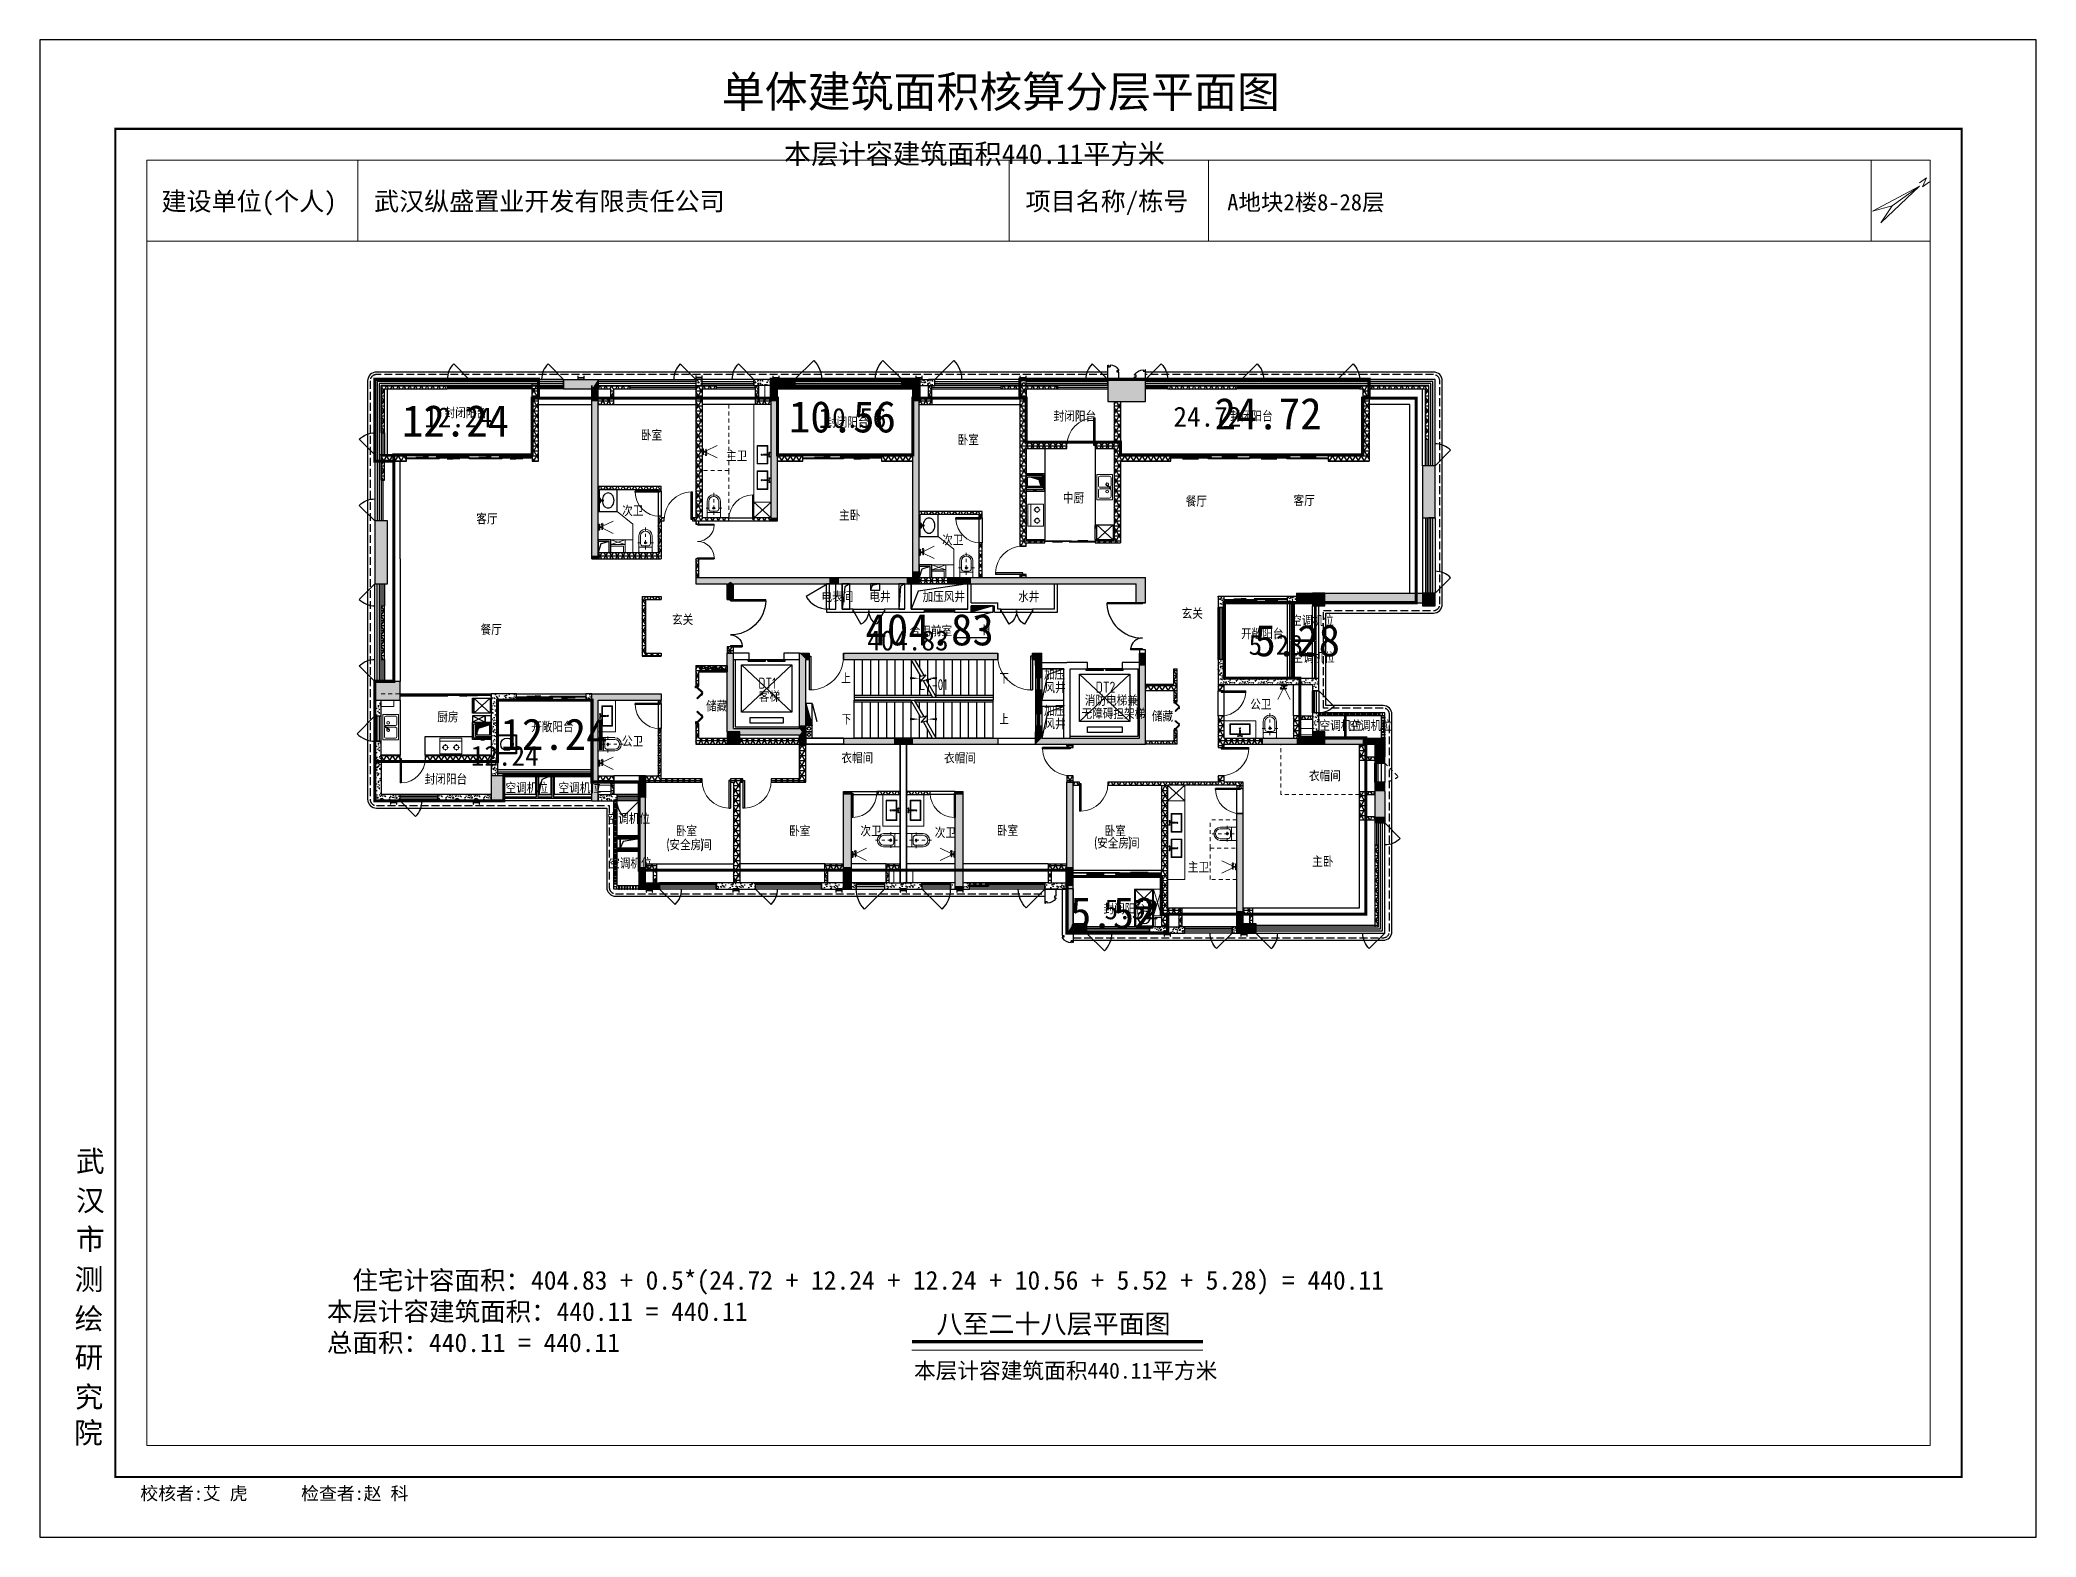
# Model space of a CAD drawing. Extents: x 512858 to 514372, y -232486 to -231710.
# Drawn here: x 513768.3 to 513831.7, y -232008.1 to -231960.5 of the extents above; entities that cross this region are included whole.
import ezdxf
from ezdxf.enums import TextEntityAlignment as Align

# ---------------------------------------------------------------- set-up
doc = ezdxf.new("R2010")
doc.units = 0
doc.header["$LTSCALE"] = 1000
for name, pattern in [('3、6#-腰线-标准层$0$DASH', [0.35, 0.25, -0.1]), ('A1户型$1$17街区_140_C户型$0$HIDDEN', [0.375, 0.25, -0.125]), ('A1户型$1$CACHE2', [0.1875, 0.125, -0.0625]), ('A1户型$1$DASH', [0.35, 0.25, -0.1]), ('A2户型$1$17街区_140_C户型$0$HIDDEN', [0.375, 0.25, -0.125]), ('A2户型$1$CACHE2', [0.1875, 0.125, -0.0625]), ('A2户型$1$DASH', [0.35, 0.25, -0.1]), ('DASH', [0.35, 0.25, -0.1])]:
    doc.linetypes.add(name, pattern=pattern)
doc.layers.get('0').update_dxf_attribs({"color": 252})
for name, color, linetype in [('$计容结果', 7, 'Continuous'), ('$计算结果', 7, 'Continuous'), ('$面积结果', 7, 'Continuous'), ('2#HXT-标准层$0$A-ANNO-100-SYMB', 252, 'Continuous'), ('2#HXT-标准层$0$A-ANNO-100-TXT', 252, 'Continuous'), ('2#HXT-标准层$0$A-DOOR', 253, 'Continuous'), ('2#HXT-标准层$0$A-FIRE-DOOR', 253, 'Continuous'), ('2#HXT-标准层$0$A-HOLE-E', 253, 'Continuous'), ('2#HXT-标准层$0$A-PATT-COLU', 253, 'Continuous'), ('2#HXT-标准层$0$A-STAIR', 253, 'Continuous'), ('2#HXT-标准层$0$A-STR-CONC-B', 253, 'Continuous'), ('2#HXT-标准层$0$A-STR-CONC-C', 252, 'Continuous'), ('2#HXT-标准层$0$A-WALL-S', 253, 'Continuous'), ('2#HXT-标准层$0$A-WINDOW', 253, 'Continuous'), ('2#HXT-标准层$0$AA-DOOR_FIRE_TEXT', 253, 'Continuous'), ('3、6#-腰线-标准层$0$板边线', 252, 'Continuous'), ('6#-造型-1F（实施版）金属型材-METAL-S', 253, 'Continuous'), ('6#-造型-深灰色铝合金百叶', 252, 'Continuous'), ('A-ANNO-100-DIM-E', 253, 'Continuous'), ('A-ANNO-100-TXT', 252, 'Continuous'), ('A-ANNO-20-TXT', 252, 'Continuous'), ('A-METAL-S', 253, 'Continuous'), ('A1户型$1$$0$AA-排烟道', 252, 'Continuous'), ('A1户型$1$A-DOOR', 252, 'Continuous'), ('A1户型$1$A-FIRE-DOOR', 252, 'Continuous'), ('A1户型$1$A-HOLE-E', 252, 'Continuous'), ('A1户型$1$A-METAL-E', 252, 'Continuous'), ('A1户型$1$A-METAL-S', 252, 'Continuous'), ('A1户型$1$A-PART-S', 252, 'Continuous'), ('A1户型$1$A-PATT-COLU', 252, 'Continuous'), ('A1户型$1$A-STR-CONC-B', 252, 'Continuous'), ('A1户型$1$A-STR-CONC-C', 252, 'Continuous'), ('A1户型$1$A-STR-CONC-E', 252, 'Continuous'), ('A1户型$1$A-STR-CONC-H', 252, 'A1户型$1$CACHE2'), ('A1户型$1$A-WALL-E', 252, 'Continuous'), ('A1户型$1$A-WALL-S', 252, 'Continuous'), ('A1户型$1$A-WARM-S', 252, 'Continuous'), ('A1户型$1$A-WINDOW', 252, 'Continuous'), ('A1户型$1$AA-洁具及厨具', 252, 'Continuous'), ('A1户型$1$AE-EQPM-KICH', 252, 'Continuous'), ('A1户型$1$FURN', 252, 'Continuous'), ('A1户型$1$ICDA方案_活动家具', 252, 'Continuous'), ('A1户型$1$WALL', 252, 'Continuous'), ('A1户型$1$WINDOW', 252, 'Continuous'), ('A1户型$1$洁具', 252, 'Continuous'), ('A2户型$1$$0$AA-排烟道', 252, 'Continuous'), ('A2户型$1$A-DOOR', 252, 'Continuous'), ('A2户型$1$A-FIRE-DOOR', 252, 'Continuous'), ('A2户型$1$A-HOLE-E', 252, 'Continuous'), ('A2户型$1$A-METAL-E', 252, 'Continuous'), ('A2户型$1$A-METAL-S', 252, 'Continuous'), ('A2户型$1$A-PART-S', 252, 'Continuous'), ('A2户型$1$A-PATT-COLU', 252, 'Continuous'), ('A2户型$1$A-STR-CONC-B', 252, 'Continuous'), ('A2户型$1$A-STR-CONC-C', 252, 'Continuous'), ('A2户型$1$A-STR-CONC-E', 252, 'Continuous'), ('A2户型$1$A-STR-CONC-H', 252, 'A2户型$1$CACHE2'), ('A2户型$1$A-WALL-E', 252, 'Continuous'), ('A2户型$1$A-WALL-S', 252, 'Continuous'), ('A2户型$1$A-WINDOW', 252, 'Continuous'), ('A2户型$1$A2户型(实施版)$0$AA-洁具及厨具', 252, 'Continuous'), ('A2户型$1$AE-EQPM-KICH', 252, 'Continuous'), ('A2户型$1$FURN', 252, 'Continuous'), ('A2户型$1$ICDA方案_活动家具', 252, 'Continuous'), ('A2户型$1$WALL', 252, 'Continuous'), ('A2户型$1$WINDOW', 252, 'Continuous'), ('A2户型$1$洁具', 252, 'Continuous'), ('PUB_HATCH', 252, 'Continuous'), ('PUB_TEXT', 252, 'Continuous'), ('楼层注记', 7, 'Continuous'), ('看线', 253, 'Continuous'), ('线脚', 253, 'Continuous')]:
    doc.layers.add(name, color=color, linetype=linetype)
for name, color, linetype, lineweight in [('A1户型$1$AE-FURN-MOVE', 252, 'Continuous', 20), ('A2户型$1$A2户型(实施版)$0$AE-FURN-MOVE', 252, 'Continuous', 20), ('A2户型$1$AE-FURN-MOVE', 252, 'Continuous', 20), ('图廓', 252, 'Continuous', 9), ('面积-计容-住宅-0.5', 1, 'Continuous', 0), ('面积-计容-住宅-1', 1, 'Continuous', 0)]:
    doc.layers.add(name, color=color, linetype=linetype, lineweight=lineweight)
doc.layers.add('打印图框', color=252, linetype='Continuous', plot=False)
doc.styles.add('2#HXT-标准层$0$STANDARD', font='GBENOR', dxfattribs={"bigfont": 'GBCBIG'})
doc.styles.add('dw', font='simhei.ttf')
doc.styles.add('STYLE1', font='stylu.ttf')
doc.styles.add('tkhz1', font='txt.shx', dxfattribs={"width": 0.8, "bigfont": 'hztxt.shx'})
doc.styles.add('TYDG_02', font='TSSDENG.shx', dxfattribs={"width": 0.8, "bigfont": 'hztxt.shx'})
doc.styles.add('宋体', font='simsun.ttc', dxfattribs={"width": 0.7, "height": 10})
pattern_1 = [(0, (177, -183), (300, 600), [0, -600]), (0, (-174, -264), (300, 600), [0, -600]), (0, (21, -270), (300, 600), [0, -600]), (0, (234, -93), (300, 600), [0, -600]), (0, (-15, -300), (300, 600), [0, -600]), (0, (294, 285), (300, 600), [0, -600]), (0, (111, 237), (300, 600), [0, -600]), (0, (207, 162), (300, 600), [0, -600]), (0, (-282, 150), (300, 600), [0, -600]), (0, (12, 123), (300, 600), [0, -600]), (0, (-102, -30), (300, 600), [0, -600]), (0, (-96, -255), (300, 600), [0, -600]), (0, (129, -279), (300, 600), [0, -600]), (0, (294, -15), (300, 600), [0, -600]), (0, (-267, -108), (300, 600), [0, -600]), (0, (-216, -6), (300, 600), [0, -600]), (0, (18, -48), (300, 600), [0, -600]), (0, (-66, -135), (300, 600), [0, -600]), (0, (-114, 63), (300, 600), [0, -600]), (0, (-39, 288), (300, 600), [0, -600]), (0, (-243, -234), (300, 600), [0, -600]), (0, (87, 165), (300, 600), [0, -600]), (0, (-192, 174), (300, 600), [0, -600]), (0, (-240, 252), (300, 600), [0, -600]), (130.601294, (257.143, 97.143), (-1499.9999834, 1800.000008), [26.3416, -11037.111]), (18.43495, (214.29, 108.57), (1499.999994, 599.999996), [27.1052, -3767.6279]), (90, (214.3, 82.86), (300, 600), [25.7143, -1174.2857]), (161.56505, (240, 74.29), (-1500.000008, 599.999955), [27.1052, -3767.6279]), (53.1301, (240, 74.29), (300, 600), [28.5714, -2971.4285]), (135, (262.86, -231.43), (-300.00004, 599.99996), [24.2437, -1672.8126]), (45, (228.57, -231.43), (300, 600), [24.2437, -1672.8126]), (135, (245.71, -248.57), (-300.00004, 599.99996), [24.2437, -1672.8126]), (45, (245.71, -248.57), (300, 600), [24.2437, -1672.8126]), (116.56505, (-25.7, 171.43), (-5e-05, 1200), [31.9438, -638.8765]), (180, (-40, 200), (-300, 600), [34.2857, -565.7142]), (63.43495, (-88.57, 171.43), (3e-06, 1200), [31.9438, -638.8765]), (116.56505, (-74.3, 142.86), (-5e-05, 1200), [31.9438, -638.8765]), (0, (-74.3, 142.86), (300, 600), [34.2857, -565.7142]), (63.43495, (-40, 142.86), (3e-06, 1200), [31.9438, -638.8765]), (107.102728, (200, -31.429), (-899.9999656, 3000.0000048), [38.8613, -16282.9025]), (143.972626, (188.57, 5.714), (-5699.999928, 4199.999995), [38.8613, -8122.02]), (180, (157.14, 28.6), (-300, 600), [37.1429, -562.8571]), (36.027373, (88.57, 5.714), (5699.999958, 4199.999955), [38.8613, -8122.02]), (71.56505, (77.14, -28.57), (900.000005, 2999.999995), [36.1403, -3758.5928]), (107.102728, (88.571, -65.714), (-899.9999656, 3000.0000048), [38.8613, -16282.9025]), (143.972626, (120, -88.57), (-5699.999928, 4199.999995), [38.8613, -8122.02]), (0, (120, -88.6), (300, 600), [37.1429, -562.8571]), (36.027373, (157.143, -88.57), (5699.999958, 4199.999955), [38.8613, -8122.02]), (71.56505, (188.57, -65.71), (900.000005, 2999.999995), [36.1403, -3758.5928]), (150.25512, (205.714, 248.57), (-900.000002, 599.999993), [23.035, -4814.3196]), (90, (185.7, 237.14), (300, 600), [22.8571, -1177.1427]), (29.74488, (185.714, 237.14), (900, 599.999997), [23.035, -4814.3196]), (116.56505, (65.7, -177.14), (-5e-05, 1200), [31.9438, -638.8765]), (168.690067, (51.43, -148.57), (-2700.000002, 599.999985), [29.1373, -6089.6855]), (41.185925, (0, -162.857), (7499.9999546, 6599.9999423), [30.3718, -12725.802]), (90, (0, -191.43), (300, 600), [28.5714, -1171.4285]), (138.814074, (22.857, -211.429), (-7499.9998667, 6600.000042), [30.3718, -12725.802]), (16.699244, (22.857, -211.429), (9899.9999255, 2999.9999686), [29.8295, -12498.5375]), (60.945396, (51.43, -202.857), (299.999999, 599.9999947), [29.416, -12325.3395]), (109.983106, (-185.714, 74.286), (-1500.0000056, 4199.999989), [33.442, -14012.1975]), (155.556045, (-197.143, 105.714), (-3900.000015, 1799.9999626), [34.523, -14465.1315]), (24.443955, (-260, 105.714), (3900.000002, 1799.9999913), [34.523, -14465.1315]), (70.016893, (-271.429, 74.286), (1500.0000045, 4199.9999896), [33.442, -14012.1975]), (109.983106, (-260, 42.857), (-1500.0000056, 4199.999989), [33.442, -14012.1975]), (160.016893, (-228.57, 31.43), (-1500.000001, 599.999973), [33.442, -6989.3775]), (19.983107, (-228.57, 31.43), (1499.999992, 599.999999), [33.442, -6989.3775]), (70.016893, (-197.143, 42.857), (1500.0000045, 4199.9999896), [33.442, -14012.1975]), (122.005383, (37.14, 20), (-300.00004, 599.99997), [26.9542, -5633.434]), (18.43495, (-2.86, 34.29), (1499.999994, 599.999996), [27.1052, -3767.6279]), (90, (-2.86, 8.57), (300, 600), [25.7143, -1174.2857]), (161.56505, (22.86, 0), (-1500.000008, 599.999955), [27.1052, -3767.6279]), (54.462322, (22.857, 0), (2099.999997, 2999.9999955), [24.578, -10298.2115]), (116.56505, (-137.14, -125.7), (-5e-05, 1200), [31.9438, -638.8765]), (180, (-151.4, -97.14), (-300, 600), [31.4286, -568.5714]), (59.036243, (-200, -125.714), (300.000001, 599.999997), [33.3197, -6963.822]), (120.963756, (-182.857, -154.286), (-300.000041, 599.999972), [33.3197, -6963.822]), (0, (-182.86, -154.3), (300, 600), [31.4286, -568.5714]), (63.43495, (-151.43, -154.3), (3e-06, 1200), [31.9438, -638.8765])]

msp = doc.modelspace()

# ---------------------------------------------------------------- texts
at = {"layer": '$计容结果', "style": 'dw'}
msp.add_text('本层计容建筑面积440.11平方米', height=0.63453, dxfattribs=at).set_placement((513791.928, -231964.479))
at = {"layer": '$计算结果', "insert": (513777.4, -232000.985), "char_height": 0.59482, "width": 45.20603, "attachment_point": 4, "style": 'dw'}
msp.add_mtext('  住宅计容面积：404.83 + 0.5*(24.72 + 12.24 + 12.24 + 10.56 + 5.52 + 5.28) = 440.11\\P本层计容建筑面积：440.11 = 440.11\\P总面积：440.11 = 440.11', dxfattribs=at)
at = {"layer": '$面积结果', "color": 1, "style": 'dw'}
for s, p in [('12.24', (513780.489, -231972.851)), ('10.56', (513793.026, -231972.868)), ('24.72', (513804.309, -231972.829)), ('404.83', (513794.572, -231979.941)), ('5.28', (513806.696, -231980.08)), ('12.24', (513781.973, -231983.607)), ('5.52', (513802.116, -231988.486))]:
    msp.add_text(s, height=0.6345, dxfattribs=at).set_placement(p)
at = {"layer": 'A-ANNO-100-TXT', "style": 'TYDG_02'}
for s, p in [('封闭阳台', (513781.14, -231972.562)), ('封闭阳台', (513800.501, -231972.667)), ('封闭阳台', (513806.114, -231972.667)), ('卧室', (513787.381, -231973.271)), ('封闭阳台', (513793.266, -231972.86)), ('卧室', (513797.449, -231973.422)), ('主卫', (513790.088, -231973.931, -0.001)), ('中厨', (513800.794, -231975.272)), ('客厅', (513808.127, -231975.351)), ('客厅', (513782.149, -231975.932)), ('次卫', (513786.785, -231975.675)), ('主卧', (513793.679, -231975.82)), ('餐厅', (513804.7, -231975.374)), ('次卫', (513796.958, -231976.603)), ('玄关', (513788.368, -231979.138)), ('玄关', (513804.569, -231978.943)), ('空调机位', (513808.053, -231979.167, 0.001)), ('餐厅', (513782.284, -231979.451)), ('合用前室', (513795.922, -231979.496)), ('开敞阳台', (513806.457, -231979.584)), ('空调机位', (513808.09, -231980.342, 0.001)), ('厨房', (513780.908, -231982.23)), ('储藏', (513789.452, -231981.884)), ('储藏', (513803.624, -231982.206)), ('公卫', (513806.749, -231981.829, 0)), ('公卫', (513806.749, -231981.829, 0)), ('开敞阳台', (513783.891, -231982.542)), ('空调机位', (513808.952, -231982.504, 0.001)), ('空调机位', (513809.901, -231982.504, 0.001)), ('公卫', (513786.78, -231983.005, 0.003)), ('衣帽间', (513793.753, -231983.534)), ('衣帽间', (513797.017, -231983.537)), ('封闭阳台', (513780.508, -231984.205)), ('衣帽间', (513808.616, -231984.101)), ('空调机位', (513783.079, -231984.484)), ('空调机位', (513784.763, -231984.484)), ('空调机位', (513786.32, -231985.463)), ('卧室', (513788.489, -231985.854)), ('卧室', (513792.089, -231985.854)), ('次卫', (513794.358, -231985.856, 0.002)), ('次卫', (513796.72, -231985.906, 0)), ('卧室', (513798.695, -231985.842)), ('卧室', (513802.12, -231985.852)), ('安全房间', (513788.287, -231986.294)), ('安全房间', (513801.884, -231986.238)), ('空调机位', (513786.37, -231986.879)), ('主卫', (513804.766, -231987.005, -0.001)), ('主卧', (513808.718, -231986.824)), ('封闭阳台', (513802.086, -231988.328))]:
    msp.add_text(s, height=0.3376, dxfattribs=at).set_placement(p)
at = {"layer": 'A-ANNO-100-TXT', "style": 'TYDG_02', "width": 0.8}
for s, p in [('LT-01', (513796.227, -231981.204)), ('(', (513788.194, -231986.294)), (')', (513789.27, -231986.294)), ('(', (513801.79, -231986.238)), (')', (513802.867, -231986.238))]:
    msp.add_text(s, height=0.35, dxfattribs=at).set_placement(p)
at = {"layer": 'A-ANNO-20-TXT', "style": 'TYDG_02'}
for s, p in [('电表间', (513793.121, -231978.408)), ('电井', (513794.644, -231978.408)), ('加压风井', (513796.334, -231978.408)), ('水井', (513799.372, -231978.408)), ('加压', (513800.193, -231980.877)), ('客梯', (513791.13, -231981.578)), ('风井', (513800.209, -231981.297)), ('消防电梯兼', (513801.491, -231981.704)), ('加压', (513800.193, -231982.03)), ('无障碍担架梯', (513801.386, -231982.124)), ('风井', (513800.209, -231982.45))]:
    msp.add_text(s, height=0.3376, dxfattribs=at).set_placement(p)
at = {"layer": 'A-ANNO-20-TXT', "style": 'TYDG_02', "width": 0.8}
for s, p in [('DT1', (513791.112, -231981.158)), ('DT2', (513801.837, -231981.284))]:
    msp.add_text(s, height=0.35, dxfattribs=at).set_placement(p)
at = {"layer": 'PUB_TEXT', "color": 252, "style": 'TYDG_02', "width": 0.8}
msp.add_text('H', height=0.35, dxfattribs=at).set_placement((513798.249, -231979.461))
at = {"layer": '图廓', "color": 0, "style": 'STYLE1'}
msp.add_text('单体建筑面积核算分层平面图', height=1.00037, dxfattribs=at).set_placement((513798.821, -231962.984), align=Align.BOTTOM_CENTER)
at = {"layer": '图廓', "color": 0}
for s, height, style, p in [('建设单位(个人)', 0.5835, 'dw', (513772.141, -231965.958)), ('武汉纵盛置业开发有限责任公司', 0.58355, 'dw', (513778.9, -231965.958)), ('项目名称/栋号', 0.5835, 'dw', (513799.609, -231965.958)), ('A地块2楼8-28层', 0.5242, 'dw', (513806.018, -231965.958)), (' 校核者:艾 虎      检查者:赵 科', 0.41682, '宋体', (513771.184, -232006.942))]:
    msp.add_text(s, height=height, dxfattribs=dict(at, style=style)).set_placement(p)
at = {"layer": '图廓', "color": 0, "linetype": 'ByBlock', "ltscale": 2, "style": 'tkhz1'}
msp.add_text('N', height=0.267, rotation=305.63272, dxfattribs=at).set_placement((513828.29, -231964.986), align=Align.TOP_CENTER)
at = {"layer": '图廓', "color": 0, "linetype": 'Continuous', "style": 'STYLE1'}
for s, p in [('武', (513769.424, -231996.51)), ('汉', (513769.424, -231997.759)), ('市', (513769.424, -231998.986)), ('测', (513769.382, -232000.264)), ('绘', (513769.382, -232001.513)), ('研', (513769.382, -232002.74)), ('究', (513769.382, -232004.001)), ('院', (513769.362, -232005.141))]:
    msp.add_text(s, height=0.667, dxfattribs=at).set_placement(p)
at = {"layer": '图廓', "color": 7, "style": 'dw'}
msp.add_text('本层计容建筑面积440.11平方米', height=0.50524, dxfattribs=at).set_placement((513796.062, -232003.085))
at = {"layer": '楼层注记', "color": 7, "style": 'dw'}
msp.add_text('八至二十八层平面图', height=0.6063, dxfattribs=at).set_placement((513796.777, -232001.648))
at = {"layer": '面积-计容-住宅-1', "style": 'dw'}
for s, p in [('12.24', (513779.787, -231973.142)), ('10.56', (513792.085, -231973.013)), ('24.72', (513805.616, -231972.915)), ('404.83', (513794.518, -231979.781)), ('5.28', (513806.883, -231980.127)), ('12.24', (513782.917, -231983.104)), ('5.52', (513801.018, -231988.78))]:
    msp.add_text(s, height=1, dxfattribs=at).set_placement(p)

# ---------------------------------------------------------------- blocks, each defined once
blk = doc.blocks.new('2新80A$C52842E96')
at = {"layer": '线脚'}
blk.add_lwpolyline([(0, 0), (0, -110), (10, -110), (10, -60), (190, -60), (190, -110), (200, -110), (200, 0), (0, 0)], dxfattribs=at)
blk = doc.blocks.new('2新147A2户型$0$6986586658ff3d')
at = {"layer": 'A2户型$1$AE-FURN-MOVE'}
for p, q in [((-101, 77), (-82, 77)), ((-101, -77), (-101, 77)), ((-82, -77), (-82, 77)), ((-66, 14), (-13, 14)), ((-14, 13), (-14, 77)), ((13, 14), (14, 14)), ((14, 96), (34, 96)), ((14, 13), (14, 96)), ((14, 77), (34, 77)), ((-101, -67), (-82, -67)), ((-101, -77), (-82, -77)), ((-66, -14), (-13, -14)), ((-14, -77), (-14, -13)), ((13, -14), (14, -14)), ((14, -96), (14, -13)), ((14, -77), (34, -77)), ((14, -96), (34, -96))]:
    blk.add_line(p, q, dxfattribs=at)
for points in [[(-101, 27), (-445, 194)], [(-99, -28), (-445, -197)]]:
    blk.add_lwpolyline(points, dxfattribs=at)
for centre, radius in [((-91, 0), 28.8), ((-91, 0), 24), ((0, 0), 19.2)]:
    blk.add_circle(centre, radius, dxfattribs=at)
for centre, radius, start, end in [((-91, 96), 28.8, 289.47122, 250.52878), ((10, 72), 24.4, 78.48006, 168.90008), ((10, -72), 24.4, 191.09992, 281.51994)]:
    blk.add_arc(centre, radius, start, end, dxfattribs=at)
blk = doc.blocks.new('2新144A2户型$0$69865866586652f-nezb')
at = {"color": 250, "linetype": 'A2户型$1$DASH', "ltscale": 0.2}
for p, q in [((296501, 367416), (297013, 367416)), ((296757, 367901), (296757, 367111))]:
    blk.add_line(p, q, dxfattribs=at)
for p, q in [((296546, 367259), (296546, 367641)), ((296968, 367259), (296968, 367641))]:
    blk.add_line(p, q)
at = {"color": 250}
blk.add_lwpolyline([(296599, 367641), (296599, 367393, 0.414214), (296674, 367318), (296839, 367318, 0.414214), (296914, 367393), (296914, 367641)], format="xyb", dxfattribs=at)
blk.add_lwpolyline([(296546, 367259, -0.414214), (296567, 367281), (296947, 367281, -0.414214), (296968, 367259), (296968, 367132, -0.414214), (296947, 367111), (296567, 367111, -0.414214), (296546, 367132)], format="xyb", close=True)
blk.add_circle((296757, 367416), 35.2, dxfattribs=at)
blk.add_arc((296757, 367629), 211, 3.04919, 176.95081)
blk.add_arc((296757, 367629), 158, 3.04919, 176.95081, dxfattribs=at)
blk = doc.blocks.new('2新148A2户型$0$A$C44931540')
at = {"layer": 'A2户型$1$AE-FURN-MOVE', "extrusion": (0.001411, -2.82687e-05, 0.999999)}
blk.add_lwpolyline([(0, 1000), (-550, 1000), (-550, 0), (0, 0)], close=True, dxfattribs=at)
at = {"layer": 'A2户型$1$AE-FURN-MOVE', "extrusion": (0.001411, -2.82687e-05, 0.999999), "elevation": 0}
for points in [[(-113, 514), (-113, 819), (-453, 819), (-453, 179), (-113, 179), (-113, 485)], [(-133, 514), (-133, 799), (-433, 799), (-433, 199), (-133, 199), (-133, 485)]]:
    blk.add_lwpolyline(points, dxfattribs=at)
blk.add_lwpolyline([(-249, 485), (-55, 485), (-55, 514), (-249, 514)], close=True, dxfattribs=at)
at = {"layer": 'A2户型$1$AE-FURN-MOVE'}
for centre, major_axis, start_param, end_param in [((-302, 499), (0.4, 21.4), -1.550769539255603, 4.732415767923984), ((-60, 439), (0.3, 17.1), -1.550769539253337, 4.732415767926249), ((-59, 560), (0.3, 17.1), -1.550769539253337, 4.732415767926249)]:
    blk.add_ellipse(centre, major_axis=major_axis, ratio=0.999999, start_param=start_param, end_param=end_param, dxfattribs=at)
blk = doc.blocks.new('2新145A2户型$0$6986586658665A-Kitchen-1')
at = {"layer": 'A2户型$1$AE-FURN-MOVE'}
for p, q in [((-350, 0), (350, 0)), ((-350, -500), (-350, 0)), ((350, -500), (350, 0)), ((-350, -400), (350, -400)), ((-350, -500), (350, -500)), ((-275, -200), (-225, -200)), ((-175, -150), (-175, -100)), ((-175, -300), (-175, -250)), ((-125, -200), (-75, -200)), ((75, -200), (125, -200)), ((175, -150), (175, -100)), ((175, -300), (175, -250)), ((225, -200), (275, -200))]:
    blk.add_line(p, q, dxfattribs=at)
for centre in [(-175, -200), (175, -200)]:
    blk.add_circle(centre, 75, dxfattribs=at)
blk = doc.blocks.new('2新149A2户型$0$A$C5B76471C')
at = {"layer": 'A2户型$1$ICDA方案_活动家具'}
for p, q in [((475, 49), (475, 565)), ((475, 565), (950, 565)), ((475, 49), (950, 565)), ((950, 49), (475, 565)), ((475, 41), (475, 565)), ((950, 49), (475, 49)), ((475, 12), (475, 41)), ((475, 41), (950, 41)), ((475, 12), (475, 41)), ((938, 0), (487, 0)), ((507, 565), (528, 600)), ((528, 600), (897, 600)), ((897, 600), (918, 565)), ((950, 565), (950, 49)), ((950, 41), (950, 12))]:
    blk.add_line(p, q, dxfattribs=at)
at = {"layer": 'A2户型$1$ICDA方案_活动家具', "extrusion": (-3.65566e-26, 1.14794e-41, -1)}
blk.add_ellipse((487, 12), major_axis=(8.61, 8.61), ratio=1, start_param=2.356194, end_param=3.926991, dxfattribs=at)
at = {"layer": 'A2户型$1$ICDA方案_活动家具', "extrusion": (-3.65566e-26, -2.86986e-42, -1)}
blk.add_ellipse((547, -55), major_axis=(-50.2, 50.2), ratio=1, start_param=0.10668, end_param=1.464116, dxfattribs=at)
at = {"layer": 'A2户型$1$ICDA方案_活动家具', "extrusion": (-3.65566e-26, -5.73972e-42, -1)}
blk.add_ellipse((938, 12), major_axis=(-8.61, 8.61), ratio=1, start_param=2.356194, end_param=3.926991, dxfattribs=at)
blk = doc.blocks.new('2新136A2户型$0$$0$SFEFFSEFSEFESFS')
at = {"layer": 'A2户型$1$$0$AA-排烟道'}
blk.add_hatch(color=254, dxfattribs=at).paths.add_polyline_path([(220387, 75509), (220327, 75570), (220327, 75448)])
at = {"layer": 'A2户型$1$$0$AA-排烟道', "color": 254}
blk.add_lwpolyline([(220387, 75509), (220327, 75570), (220327, 75448), (220387, 75509)], dxfattribs=at)
for points in [[(220437, 75235), (220837, 75235), (220837, 75735), (220437, 75735)], [(220483, 75280), (220792, 75280), (220792, 75689), (220483, 75689)]]:
    blk.add_lwpolyline(points, close=True, dxfattribs=at)
blk.add_solid([(220483, 75689), (220682, 75625), (220792, 75689), (220792, 75280)], dxfattribs=at)
at = {"layer": 'A2户型$1$A-HOLE-E', "ltscale": 0.5}
blk.add_lwpolyline([(220837, 75784), (220837, 75234), (220387, 75234), (220387, 75784)], close=True, dxfattribs=at)
blk = doc.blocks.new('2新139A2户型$0$$DorLib2D$00000114')
at = {"color": 0}
blk.add_line((0.5, 0), (-0.207, 0.707), dxfattribs=at)
blk.add_arc((0.5, 0), 1, 135, 180, dxfattribs=at)
blk = doc.blocks.new('2新150A2户型$0$A2户型(实施版)$0$FDFSDFSD')
at = {"layer": 'A2户型$1$A2户型(实施版)$0$AA-洁具及厨具'}
for points in [[(-600, 600), (0, 600), (0, 0), (-600, 0)], [(-575, 575), (-25, 575), (-25, 25), (-575, 25)]]:
    blk.add_lwpolyline(points, close=True, dxfattribs=at)
blk.add_circle((-300, 300), 200, dxfattribs=at)
blk = doc.blocks.new('2新146A2户型$0$6986586658665A-Kitchen-4')
at = {"layer": 'A2户型$1$AE-FURN-MOVE'}
for p, q in [((-400, -500), (-400, 0)), ((400, 0), (-400, 0)), ((400, 0), (400, -500)), ((-400, -500), (400, -500)), ((-350, -100), (-350, -400)), ((-100, -50), (-300, -50)), ((-100, -450), (-300, -450)), ((-50, -100), (-50, -400)), ((-16, -94), (67, -201)), ((-4, -84), (79, -191)), ((0, -115), (0, -400)), ((300, -50), (50, -50)), ((50, -450), (300, -450)), ((350, -100), (350, -400))]:
    blk.add_line(p, q, dxfattribs=at)
for centre, major_axis, start_param, end_param in [((-300, -100), (0, 50), 0.000591, 1.571387), ((-300, -400), (0, 50), 1.570205, 3.141002), ((-140, -173), (0, 45), 4.711392, 10.994577), ((-100, -100), (0, 50), 4.711798, 6.282594), ((-100, -400), (0, 50), 3.142184, 4.71298), ((-23, -73), (-0.2, 22.5), 4.156064, 9.712232), ((50, -400), (0, 50), 1.570205, 3.141002), ((50, -100), (0, 50), -0.000202, 1.373206), ((90, -173), (0.1, 45), 1.556657, 7.383522), ((77, -201), (0, 10), 1.588727, 6.019143), ((300, -100), (0, 50), 4.711798, 6.282594), ((300, -400), (0, 50), 3.142184, 4.71298)]:
    blk.add_ellipse(centre, major_axis=major_axis, ratio=1, start_param=start_param, end_param=end_param, dxfattribs=at)
blk = doc.blocks.new('2新137A2户型$0$$DorLib2D$00000001')
for p, q in [((0.45, 0.975), (0.5, 0.975)), ((0.45, 0), (0.45, 0.975)), ((0.5, 0), (0.5, 0.975)), ((0.5, 0), (0.45, 0))]:
    blk.add_line(p, q)
at = {"lineweight": 13}
blk.add_arc((0.475, 0), 0.975, 91.46928, 180, dxfattribs=at)
blk = doc.blocks.new('2新142A2户型$0$$TCHSYS$WIN2D')
for p, q in [((-0.5, 0.5), (0.5, 0.5)), ((-0.5, 0.5), (-0.5, -0.5)), ((0.5, 0.5), (0.5, -0.5)), ((0.5, 0.167), (-0.5, 0.167)), ((0.5, -0.167), (-0.5, -0.167)), ((-0.5, -0.5), (0.5, -0.5))]:
    blk.add_line(p, q)
blk = doc.blocks.new('2新140A2户型$0$$DorLib2D$00000131')
at = {"color": 0, "linetype": 'Continuous'}
for p, q in [((-0.5, 0.125), (-0.5, 0)), ((0.019, 0.125), (-0.5, 0.125)), ((-0.5, 0), (0.019, 0)), ((-0.024, 0), (0.5, 0)), ((-0.024, -0.125), (-0.024, 0)), ((0.019, 0), (0.019, 0.125)), ((0.15, 0.125), (0.232, 0.197)), ((0.35, 0.125), (0.15, 0.125)), ((0.232, 0.197), (0.232, 0.125)), ((0.5, 0), (0.5, -0.125)), ((-0.35, -0.125), (-0.15, -0.125)), ((-0.232, -0.197), (-0.232, -0.125)), ((-0.15, -0.125), (-0.232, -0.197)), ((0.5, -0.125), (-0.024, -0.125))]:
    blk.add_line(p, q, dxfattribs=at)
blk = doc.blocks.new('2新138A2户型$0$$DorLib2D$00000034')
for p, q in [((-0.5, -0.048), (-0.5, 0)), ((-0.335, 0.143), (-0.475, 0)), ((-0.458, -0.016), (-0.475, 0)), ((-0.318, 0.126), (-0.458, -0.016)), ((-0.335, 0.143), (-0.318, 0.126)), ((-0.302, 0.143), (-0.318, 0.126)), ((-0.318, 0.126), (-0.178, -0.016)), ((-0.302, 0.143), (-0.161, 0)), ((-0.178, -0.016), (-0.161, 0)), ((0.302, 0.143), (0.161, 0)), ((0.178, -0.016), (0.161, 0)), ((0.318, 0.126), (0.178, -0.016)), ((0.302, 0.143), (0.318, 0.126)), ((0.335, 0.143), (0.318, 0.126)), ((0.318, 0.126), (0.458, -0.016)), ((0.335, 0.143), (0.475, 0)), ((0.458, -0.016), (0.475, 0)), ((0.5, -0.048), (0.5, 0))]:
    blk.add_line(p, q)
for points in [[(-0.5, 0), (-0.475, 0), (-0.475, -0.023), (-0.45, -0.023), (-0.45, -0.048), (-0.5, -0.048)], [(-0.29, 0.131), (-0.28, 0.14), (-0.255, 0.114), (-0.264, 0.105)], [(-0.287, 0.127), (-0.28, 0.134), (-0.262, 0.114), (-0.268, 0.108)], [(0.29, 0.131), (0.28, 0.14), (0.255, 0.114), (0.264, 0.105)], [(0.287, 0.127), (0.28, 0.134), (0.262, 0.114), (0.268, 0.108)], [(0.5, 0), (0.475, 0), (0.475, -0.023), (0.45, -0.023), (0.45, -0.048), (0.5, -0.048)]]:
    blk.add_lwpolyline(points)
blk = doc.blocks.new('2新154_FZH')
blk.add_lwpolyline([(-0.5, -0.5), (0.5, -0.5), (0.5, 0.5), (-0.5, 0.5)], close=True)
at = {"layer": 'PUB_HATCH'}
blk.add_solid([(-0.5, -0.5), (0.5, -0.5), (-0.5, 0.5), (0.5, 0.5)], dxfattribs=at)
blk = doc.blocks.new('2新141A2户型$0$$DorLib2D$00000225')
at = {"color": 0}
for p, q in [((0.475, -0.001), (0.475, 0.752)), ((0.475, 0.752), (0.5, 0.752)), ((0.5, -0.001), (0.5, 0.752)), ((-0.5, 0), (-0.5, 0.252)), ((-0.475, 0.252), (-0.5, 0.252)), ((-0.475, 0), (-0.475, 0.252)), ((-0.475, 0), (-0.5, 0)), ((0.475, -0.001), (0.5, -0.001))]:
    blk.add_line(p, q, dxfattribs=at)
for centre, radius, start, end in [((0.505, -0.002), 0.755, 92.2493, 179.7238), ((-0.501, 0.003), 0.251, 359.7899, 84.0974)]:
    blk.add_arc(centre, radius, start, end, dxfattribs=at)
blk = doc.blocks.new('2新143A2户型$0$$plan$00003718')
at = {"layer": 'A2户型$1$洁具'}
for p, q in [((399, -26), (-399, -26)), ((-76, -26), (-76, -76)), ((-76, -76), (76, -76)), ((-13, -76), (-13, -164)), ((-13, -164), (13, -164)), ((13, -164), (13, -76)), ((76, -76), (76, -26))]:
    blk.add_line(p, q, dxfattribs=at)
blk.add_lwpolyline([(399, 0), (-399, 0), (-399, -603), (399, -603)], close=True, dxfattribs=at)
for centre in [(-51, -51), (51, -51)]:
    blk.add_circle(centre, 19.1, dxfattribs=at)
for centre, radius, start, end in [((-141, -314), 131, 148.82875, 211.17125), ((-73, -355), 211, 124.40034, 148.82875), ((-73, -272), 211, 211.17125, 235.59966), ((-28, -421), 290, 105.83448, 124.40034), ((-28, -207), 290, 235.59966, 254.16552), ((1, -524), 398, 92.00812, 105.83448), ((1, -103), 398, 254.16552, 285.83448), ((1, -524), 398, 74.16552, 88.34843), ((31, -421), 290, 55.59966, 74.16552), ((31, -207), 290, 285.83448, 304.40034), ((76, -355), 211, 31.17125, 55.59966), ((76, -272), 211, 304.40034, 328.82875), ((144, -314), 131, 328.82875, 31.17125)]:
    blk.add_arc(centre, radius, start, end, dxfattribs=at)
blk = doc.blocks.new('2新135A2户型')
at = {"layer": 'A2户型$1$A-PATT-COLU'}
for points in [[(-60612, 178502), (-60262, 178502), (-60062, 178802), (-60612, 178802)], [(-60262, 178102), (-60062, 178102), (-60062, 178802), (-60262, 178502)], [(-60262, 174602), (-60062, 174602), (-60062, 178102), (-60262, 178102)], [(-60262, 172502), (-60062, 172302), (-60062, 174602), (-60262, 174602)], [(-60462, 172502), (-60462, 172302), (-60062, 172302), (-60262, 172502)], [(-59162, 172302), (-58062, 172302), (-58062, 172502), (-59162, 172502)], [(-58062, 172502), (-58062, 172302), (-56762, 172302), (-56762, 172502)], [(-56762, 172502), (-56762, 172302), (-53162, 172302), (-52862, 172502)], [(-52862, 171702), (-52862, 172502), (-53162, 172302), (-53162, 171702)], [(-47562, 171702), (-47562, 172002), (-47362, 172002), (-47362, 172002), (-48062, 172002), (-48062, 171702)], [(-47362, 172002), (-47162, 172002), (-47162, 171702), (-44062, 171702), (-44062, 172002), (-47362, 172002)], [(-53062, 169002), (-52862, 169002), (-52862, 170102), (-53062, 170102)], [(-53062, 167402), (-52862, 167202), (-52862, 169002), (-53062, 169002)], [(-56362, 167202), (-56162, 167402), (-56162, 167602), (-56362, 167602)], [(-60862, 167402), (-60862, 167202), (-60562, 167202), (-60562, 167402)], [(-60562, 167402), (-60562, 167202), (-57562, 167202), (-57562, 167402)], [(-56162, 167402), (-56362, 167202), (-55262, 167202), (-55262, 167402)], [(-55262, 167402), (-55262, 167202), (-52862, 167202), (-53062, 167402)], [(-49162, 167202), (-48062, 167202), (-48062, 167402), (-49162, 167402)], [(-47562, 167202), (-47562, 167402), (-48062, 167402), (-48062, 167202)], [(-47162, 167402), (-47162, 167202), (-45962, 167202), (-45962, 167402)], [(-45962, 167402), (-45962, 167202), (-45572, 167202), (-45262, 167402)], [(-45262, 167402), (-45572, 167202), (-45572, 166802), (-45262, 166802)], [(-45572, 166802), (-45572, 166602), (-45262, 166602), (-45262, 166802)], [(-58912, 165602), (-58662, 165602), (-58662, 165702), (-58912, 165702)], [(-55362, 163302), (-55162, 163302), (-55162, 166002), (-55362, 166002)], [(-45262, 165702), (-45262, 166002), (-45572, 166002), (-45572, 165702)], [(-45262, 165702), (-45572, 165702), (-45572, 164902), (-45262, 164902)], [(-58912, 162702), (-58662, 162702), (-58662, 165602), (-58912, 165602)], [(-49962, 161902), (-49762, 161902), (-49762, 165002), (-49962, 165002)], [(-45262, 164902), (-45572, 164902), (-45572, 164702), (-45262, 164702)], [(-55362, 163102), (-55162, 163102), (-55162, 163302), (-55362, 163302)], [(-55362, 162702), (-55162, 162702), (-55162, 163102), (-55362, 163102)], [(-58662, 162602), (-58662, 162702), (-58912, 162702), (-58912, 162602)], [(-55362, 161202), (-55162, 161502), (-55162, 162702), (-55362, 162702)], [(-49962, 161202), (-49762, 161502), (-49762, 161902), (-49962, 161902)], [(-55162, 161502), (-55362, 161202), (-54737, 161202), (-54737, 161502)], [(-49762, 161502), (-49962, 161202), (-49562, 161202), (-49562, 161502)], [(-49562, 161502), (-49562, 161202), (-49362, 161202), (-49362, 161502)]]:
    blk.add_hatch(color=256, dxfattribs=at).paths.add_polyline_path(points)
h = blk.add_hatch(dxfattribs=at)
h.set_pattern_fill('加气混凝土', color=256, scale=50, style=0)
h.set_pattern_definition(pattern_1)
h.paths.add_polyline_path([(-60062, 178802), (-60062, 178602), (-59762, 178602), (-59762, 178802)])
h = blk.add_hatch(dxfattribs=at)
h.set_pattern_fill('加气混凝土', color=256, scale=50, style=0)
h.set_pattern_definition(pattern_1)
h.paths.add_polyline_path([(-59762, 178602), (-59562, 178602), (-59562, 178802), (-59762, 178802)])
h = blk.add_hatch(dxfattribs=at)
h.set_pattern_fill('NET3', color=256, scale=50, style=0)
h.paths.add_polyline_path([(-59729, 178136), (-59662, 178202), (-59662, 178602), (-59762, 178602), (-59762, 178202)])
h = blk.add_hatch(dxfattribs=at)
h.set_pattern_fill('NET3', color=256, scale=50, style=0)
h.paths.add_polyline_path([(-57462, 178502), (-56862, 178502), (-56762, 178552), (-56862, 178602), (-57462, 178602)])
h = blk.add_hatch(dxfattribs=at)
h.set_pattern_fill('加气混凝土', color=256, scale=50, style=0)
h.set_pattern_definition(pattern_1)
h.paths.add_polyline_path([(-56762, 178802), (-56862, 178802), (-56862, 178602), (-56762, 178602)])
h = blk.add_hatch(dxfattribs=at)
h.set_pattern_fill('NET3', color=256, scale=50, style=0)
h.paths.add_polyline_path([(-56662, 178602), (-56862, 178602), (-56762, 178552)])
h = blk.add_hatch(dxfattribs=at)
h.set_pattern_fill('NET3', color=256, scale=50, style=0)
h.paths.add_polyline_path([(-56762, 178552), (-56862, 178502), (-56862, 176702), (-56729, 176702), (-56662, 176802), (-56662, 178502)])
h = blk.add_hatch(dxfattribs=at)
h.set_pattern_fill('加气混凝土', color=256, scale=50, style=0)
h.set_pattern_definition(pattern_1)
h.paths.add_polyline_path([(-56762, 178602), (-56662, 178602), (-56662, 178802), (-56762, 178802)])
h = blk.add_hatch(dxfattribs=at)
h.set_pattern_fill('NET3', color=256, scale=50, style=0)
h.paths.add_polyline_path([(-56762, 178552), (-56662, 178502), (-55662, 178502), (-55662, 178602), (-56662, 178602)])
h = blk.add_hatch(dxfattribs=at)
h.set_pattern_fill('NET3', color=256, scale=50, style=0)
h.paths.add_polyline_path([(-52162, 178502), (-49962, 178502), (-49962, 178602), (-52162, 178602)])
h = blk.add_hatch(dxfattribs=at)
h.set_pattern_fill('NET3', color=256, scale=50, style=0)
h.paths.add_polyline_path([(-46062, 178502), (-45962, 178502), (-45862, 178536), (-45862, 178602), (-46062, 178602)])
h = blk.add_hatch(dxfattribs=at)
h.set_pattern_fill('NET3', color=256, scale=50, style=0)
h.paths.add_polyline_path([(-45862, 178536), (-45962, 178502), (-45962, 176402), (-45762, 176202), (-45762, 178502)])
h = blk.add_hatch(dxfattribs=at)
h.set_pattern_fill('NET3', color=256, scale=50, style=0)
h.paths.add_polyline_path([(-45862, 178536), (-45762, 178502), (-43962, 178502), (-43862, 178602), (-45862, 178602)])
h = blk.add_hatch(dxfattribs=at)
h.set_pattern_fill('NET3', color=256, scale=50, style=0)
h.paths.add_polyline_path([(-43862, 176902), (-43862, 178602), (-43962, 178502), (-43962, 176902)])
h = blk.add_hatch(dxfattribs=at)
h.set_pattern_fill('NET3', color=256, scale=50, style=0)
h.paths.add_polyline_path([(-60062, 178202), (-60062, 178002), (-59762, 178002), (-59729, 178136), (-59762, 178202)])
h = blk.add_hatch(dxfattribs=at)
h.set_pattern_fill('NET3', color=256, scale=50, style=0)
h.paths.add_polyline_path([(-59729, 178136), (-59762, 178002), (-59662, 178002), (-59662, 178202)])
h = blk.add_hatch(dxfattribs=at)
h.set_pattern_fill('NET3', color=256, scale=50, style=0)
h.paths.add_polyline_path([(-53662, 178102), (-53862, 178102), (-53862, 176802), (-53795, 176702), (-53662, 176702)])
h = blk.add_hatch(dxfattribs=at)
h.set_pattern_fill('NET3', color=256, scale=50, style=0)
h.paths.add_polyline_path([(-56729, 176702), (-56862, 176702), (-56862, 173702), (-56729, 173669), (-56662, 173702), (-56662, 176602)])
h = blk.add_hatch(dxfattribs=at)
h.set_pattern_fill('NET3', color=256, scale=50, style=0)
h.paths.add_polyline_path([(-56662, 176602), (-55362, 176602), (-55362, 176802), (-56662, 176802), (-56729, 176702)])
h = blk.add_hatch(dxfattribs=at)
h.set_pattern_fill('NET3', color=256, scale=50, style=0)
h.paths.add_polyline_path([(-53862, 176802), (-54462, 176802), (-54462, 176602), (-53862, 176602), (-53795, 176702)])
h = blk.add_hatch(dxfattribs=at)
h.set_pattern_fill('NET3', color=256, scale=50, style=0)
h.paths.add_polyline_path([(-53795, 176702), (-53862, 176602), (-53862, 176302), (-53729, 176302), (-53662, 176402), (-53662, 176702)])
h = blk.add_hatch(dxfattribs=at)
h.set_pattern_fill('NET3', color=256, scale=50, style=0)
h.paths.add_polyline_path([(-53662, 176202), (-52062, 176202), (-52062, 176402), (-53662, 176402), (-53729, 176302)])
h = blk.add_hatch(dxfattribs=at)
h.set_pattern_fill('NET3', color=256, scale=50, style=0)
h.paths.add_polyline_path([(-45962, 176402), (-47062, 176402), (-47062, 176202), (-45762, 176202)])
h = blk.add_hatch(dxfattribs=at)
h.set_pattern_fill('NET3', color=256, scale=50, style=0)
h.paths.add_polyline_path([(-53729, 176302), (-53862, 176302), (-53862, 173702), (-53662, 173602), (-53662, 176202)])
h = blk.add_hatch(dxfattribs=at)
h.set_pattern_fill('NET3', color=256, scale=50, style=0)
h.paths.add_polyline_path([(-58162, 174502), (-58062, 174602), (-60062, 174602), (-60062, 174502)])
h = blk.add_hatch(dxfattribs=at)
h.set_pattern_fill('NET3', color=256, scale=50, style=0)
h.paths.add_polyline_path([(-58162, 174502), (-58162, 174402), (-58062, 174402), (-58062, 174602)])
h = blk.add_hatch(dxfattribs=at)
h.set_pattern_fill('加气混凝土', color=256, scale=50, style=0)
h.set_pattern_definition(pattern_1)
h.paths.add_polyline_path([(-43662, 174402), (-43862, 174402), (-43862, 174402), (-43662, 174402)])
h = blk.add_hatch(dxfattribs=at)
h.set_pattern_fill('NET3', color=256, scale=50, style=0)
h.paths.add_polyline_path([(-58062, 172502), (-58062, 173602), (-58162, 173602), (-58162, 172502)])
h = blk.add_hatch(dxfattribs=at)
h.set_pattern_fill('NET3', color=256, scale=50, style=0)
h.paths.add_polyline_path([(-56862, 173702), (-56862, 173502), (-56662, 173502), (-56662, 173602), (-56729, 173669)])
h = blk.add_hatch(dxfattribs=at)
h.set_pattern_fill('NET3', color=256, scale=50, style=0)
h.paths.add_polyline_path([(-56662, 173602), (-56062, 173602), (-56062, 173702), (-56662, 173702), (-56729, 173669)])
h = blk.add_hatch(dxfattribs=at)
h.set_pattern_fill('NET3', color=256, scale=50, style=0)
h.paths.add_polyline_path([(-53862, 173702), (-54462, 173702), (-54462, 173602), (-53662, 173602)])
h = blk.add_hatch(dxfattribs=at)
h.set_pattern_fill('NET3', color=256, scale=50, style=0)
h.paths.add_polyline_path([(-56662, 172502), (-56662, 172602), (-56862, 172602), (-56862, 172502)])
h = blk.add_hatch(dxfattribs=at)
h.set_pattern_fill('NET3', color=256, scale=50, style=0)
h.paths.add_polyline_path([(-60062, 172502), (-60062, 172302), (-59162, 172302), (-59162, 172502)])
h = blk.add_hatch(dxfattribs=at)
h.set_pattern_fill('加气混凝土', color=256, scale=50, style=0)
h.set_pattern_definition(pattern_1)
h.paths.add_polyline_path([(-43662, 172002), (-43662, 171802), (-43662, 171802), (-43662, 172002)])
h = blk.add_hatch(dxfattribs=at)
h.set_pattern_fill('加气混凝土', color=256, scale=50, style=0)
h.set_pattern_definition(pattern_1)
h.paths.add_polyline_path([(-50562, 171902), (-50562, 171552), (-50362, 171552), (-50362, 171702)])
h = blk.add_hatch(dxfattribs=at)
h.set_pattern_fill('加气混凝土', color=256, scale=50, style=0)
h.set_pattern_definition(pattern_1)
h.paths.add_polyline_path([(-50362, 171702), (-50362, 171902), (-50562, 171902)])
h = blk.add_hatch(dxfattribs=at)
h.set_pattern_fill('加气混凝土', color=256, scale=50, style=0)
h.set_pattern_definition(pattern_1)
h.paths.add_polyline_path([(-48062, 171902), (-48362, 171902), (-48362, 171702), (-48062, 171702)])
h = blk.add_hatch(dxfattribs=at)
h.set_pattern_fill('NET3', color=256, scale=50, style=0)
h.paths.add_polyline_path([(-51929, 169002), (-51862, 169002), (-51862, 169602), (-51962, 169602), (-51962, 169102)])
h = blk.add_hatch(dxfattribs=at)
h.set_pattern_fill('加气混凝土', color=256, scale=50, style=0)
h.set_pattern_definition(pattern_1)
h.paths.add_polyline_path([(-50362, 169302), (-50362, 169902), (-50562, 169902), (-50562, 169102)])
h = blk.add_hatch(dxfattribs=at)
h.set_pattern_fill('NET3', color=256, scale=50, style=0)
h.paths.add_polyline_path([(-51929, 169002), (-51962, 169102), (-52862, 169102), (-52862, 168902), (-51962, 168902)])
h = blk.add_hatch(dxfattribs=at)
h.set_pattern_fill('NET3', color=256, scale=50, style=0)
h.paths.add_polyline_path([(-51962, 168902), (-51962, 168552), (-51862, 168552), (-51862, 169002), (-51929, 169002)])
h = blk.add_hatch(dxfattribs=at)
h.set_pattern_fill('加气混凝土', color=256, scale=50, style=0)
h.set_pattern_definition(pattern_1)
h.paths.add_polyline_path([(-50362, 169302), (-50562, 169102), (-47562, 169102), (-47362, 169302)])
h = blk.add_hatch(dxfattribs=at)
h.set_pattern_fill('NET3', color=256, scale=50, style=0)
h.paths.add_polyline_path([(-50562, 169102), (-50562, 168902), (-50362, 168902), (-50362, 169102)])
h = blk.add_hatch(dxfattribs=at)
h.set_pattern_fill('加气混凝土', color=256, scale=50, style=0)
h.set_pattern_definition(pattern_1)
h.paths.add_polyline_path([(-47562, 169102), (-47562, 168902), (-47362, 168902), (-47362, 169302)])
h = blk.add_hatch(dxfattribs=at)
h.set_pattern_fill('加气混凝土', color=256, scale=50, style=0)
h.set_pattern_definition(pattern_1)
h.paths.add_polyline_path([(-47362, 168002), (-47362, 168202), (-47562, 168202), (-47562, 168002)])
h = blk.add_hatch(dxfattribs=at)
h.set_pattern_fill('NET3', color=256, scale=50, style=0)
h.paths.add_polyline_path([(-51862, 167202), (-51862, 167652), (-51962, 167652), (-51962, 167302)])
h = blk.add_hatch(dxfattribs=at)
h.set_pattern_fill('NET3', color=256, scale=50, style=0)
h.paths.add_polyline_path([(-50362, 167402), (-50362, 168102), (-50562, 168102), (-50562, 167302), (-50429, 167302)])
h = blk.add_hatch(dxfattribs=at)
h.set_pattern_fill('NET3', color=256, scale=50, style=0)
h.paths.add_polyline_path([(-48162, 168102), (-48162, 168002), (-48029, 168036), (-47962, 168102)])
h = blk.add_hatch(dxfattribs=at)
h.set_pattern_fill('NET3', color=256, scale=50, style=0)
h.paths.add_polyline_path([(-48029, 168036), (-48162, 168002), (-48162, 167402), (-47962, 167402), (-47962, 168002)])
h = blk.add_hatch(dxfattribs=at)
h.set_pattern_fill('NET3', color=256, scale=50, style=0)
h.paths.add_polyline_path([(-48029, 168036), (-47962, 168002), (-47562, 168002), (-47562, 168102), (-47962, 168102)])
h = blk.add_hatch(dxfattribs=at)
h.set_pattern_fill('加气混凝土', color=256, scale=50, style=0)
h.set_pattern_definition(pattern_1)
h.paths.add_polyline_path([(-47562, 167602), (-47362, 167602), (-47362, 168002), (-47562, 168002)])
h = blk.add_hatch(dxfattribs=at)
h.set_pattern_fill('NET3', color=256, scale=50, style=0)
h.paths.add_polyline_path([(-55362, 167202), (-55362, 167102), (-55162, 167102), (-55162, 167202)])
h = blk.add_hatch(dxfattribs=at)
h.set_pattern_fill('NET3', color=256, scale=50, style=0)
h.paths.add_polyline_path([(-51862, 167202), (-51962, 167302), (-52862, 167302), (-52862, 167202)])
h = blk.add_hatch(dxfattribs=at)
h.set_pattern_fill('NET3', color=256, scale=50, style=0)
h.paths.add_polyline_path([(-50562, 167302), (-50562, 167102), (-50362, 167102), (-50362, 167202), (-50429, 167302)])
h = blk.add_hatch(dxfattribs=at)
h.set_pattern_fill('NET3', color=256, scale=50, style=0)
h.paths.add_polyline_path([(-50429, 167302), (-50362, 167202), (-49162, 167202), (-49162, 167402), (-50362, 167402)])
h = blk.add_hatch(dxfattribs=at)
h.set_pattern_fill('NET3', color=256, scale=50, style=0)
h.paths.add_polyline_path([(-45929, 166769), (-45862, 166802), (-45862, 167202), (-46062, 167202), (-46062, 166802)])
h = blk.add_hatch(dxfattribs=at)
h.set_pattern_fill('NET3', color=256, scale=50, style=0)
h.paths.add_polyline_path([(-45862, 166702), (-45929, 166769), (-46062, 166802), (-46062, 166702)])
h = blk.add_hatch(dxfattribs=at)
h.set_pattern_fill('NET3', color=256, scale=50, style=0)
h.paths.add_polyline_path([(-45929, 166769), (-45862, 166702), (-45572, 166702), (-45572, 166802), (-45862, 166802)])
h = blk.add_hatch(dxfattribs=at)
h.set_pattern_fill('NET3', color=256, scale=50, style=0)
h.paths.add_polyline_path([(-60462, 165602), (-59712, 165602), (-59712, 165702), (-60462, 165702)])
h = blk.add_hatch(dxfattribs=at)
h.set_pattern_fill('NET3', color=256, scale=50, style=0)
h.paths.add_polyline_path([(-55162, 166002), (-55162, 166202), (-55362, 166202), (-55362, 166002)])
h = blk.add_hatch(dxfattribs=at)
h.set_pattern_fill('NET3', color=256, scale=50, style=0)
h.paths.add_polyline_path([(-55162, 165902), (-54962, 165902), (-54962, 166002), (-55162, 166002)])
h = blk.add_hatch(dxfattribs=at)
h.set_pattern_fill('NET3', color=256, scale=50, style=0)
h.paths.add_polyline_path([(-52262, 166002), (-54062, 166002), (-54062, 165902), (-52362, 165902), (-52262, 165936)])
h = blk.add_hatch(dxfattribs=at)
h.set_pattern_fill('NET3', color=256, scale=50, style=0)
h.paths.add_polyline_path([(-52262, 165936), (-52362, 165902), (-52362, 163202), (-52295, 163102), (-52162, 163102), (-52162, 165902)])
h = blk.add_hatch(dxfattribs=at)
h.set_pattern_fill('NET3', color=256, scale=50, style=0)
h.paths.add_polyline_path([(-50462, 165969), (-50562, 166002), (-52262, 166002), (-52262, 165936), (-52162, 165902), (-50462, 165902)])
h = blk.add_hatch(dxfattribs=at)
h.set_pattern_fill('NET3', color=256, scale=50, style=0)
h.paths.add_polyline_path([(-50362, 166002), (-50362, 166202), (-50562, 166202), (-50562, 166002), (-50462, 165969)])
h = blk.add_hatch(dxfattribs=at)
h.set_pattern_fill('NET3', color=256, scale=50, style=0)
h.paths.add_polyline_path([(-49962, 165902), (-49762, 166002), (-50362, 166002), (-50462, 165969), (-50462, 165902)])
h = blk.add_hatch(dxfattribs=at)
h.set_pattern_fill('NET3', color=256, scale=50, style=0)
h.paths.add_polyline_path([(-49962, 165902), (-49962, 165802), (-49762, 165802), (-49762, 166002)])
h = blk.add_hatch(dxfattribs=at)
h.set_pattern_fill('NET3', color=256, scale=50, style=0)
h.paths.add_polyline_path([(-46062, 165702), (-45862, 165602), (-45572, 165602), (-45572, 165702)])
h = blk.add_hatch(dxfattribs=at)
h.set_pattern_fill('NET3', color=256, scale=50, style=0)
h.paths.add_polyline_path([(-45929, 164869), (-45862, 164902), (-45862, 165602), (-46062, 165702), (-46062, 164902)])
h = blk.add_hatch(dxfattribs=at)
h.set_pattern_fill('NET3', color=256, scale=50, style=0)
h.paths.add_polyline_path([(-49762, 165002), (-49762, 165002), (-49962, 165002), (-49962, 165002)])
h = blk.add_hatch(dxfattribs=at)
h.set_pattern_fill('NET3', color=256, scale=50, style=0)
h.paths.add_polyline_path([(-45862, 164802), (-45929, 164869), (-46062, 164902), (-46062, 164802)])
h = blk.add_hatch(dxfattribs=at)
h.set_pattern_fill('NET3', color=256, scale=50, style=0)
h.paths.add_polyline_path([(-45929, 164869), (-45862, 164802), (-45572, 164802), (-45572, 164902), (-45862, 164902)])
h = blk.add_hatch(dxfattribs=at)
h.set_pattern_fill('NET3', color=256, scale=50, style=0)
h.paths.add_polyline_path([(-45462, 161402), (-45462, 164002), (-45562, 164002), (-45562, 161402)])
h = blk.add_hatch(dxfattribs=at)
h.set_pattern_fill('NET3', color=256, scale=50, style=0)
h.paths.add_polyline_path([(-55862, 163202), (-55962, 163402), (-55962, 162802), (-55862, 162802)])
h = blk.add_hatch(dxfattribs=at)
h.set_pattern_fill('NET3', color=256, scale=50, style=0)
h.paths.add_polyline_path([(-55962, 163402), (-55862, 163202), (-55362, 163202), (-55362, 163402)])
h = blk.add_hatch(dxfattribs=at)
h.set_pattern_fill('NET3', color=256, scale=50, style=0)
h.paths.add_polyline_path([(-52362, 163202), (-52362, 163002), (-52295, 163102)])
h = blk.add_hatch(dxfattribs=at)
h.set_pattern_fill('NET3', color=256, scale=50, style=0)
h.paths.add_polyline_path([(-52295, 163102), (-52362, 163002), (-52362, 161902), (-52229, 161902), (-52162, 162002), (-52162, 163102)])
h = blk.add_hatch(dxfattribs=at)
h.set_pattern_fill('加气混凝土', color=256, scale=50, style=0)
h.set_pattern_definition(pattern_1)
h.paths.add_polyline_path([(-60762, 162802), (-60762, 162602), (-60562, 162602), (-60562, 162802)])
h = blk.add_hatch(dxfattribs=at)
h.set_pattern_fill('加气混凝土', color=256, scale=50, style=0)
h.set_pattern_definition(pattern_1)
h.paths.add_polyline_path([(-60562, 162602), (-59962, 162602), (-59962, 162802), (-60562, 162802)])
h = blk.add_hatch(dxfattribs=at)
h.set_pattern_fill('加气混凝土', color=256, scale=50, style=0)
h.set_pattern_definition(pattern_1)
h.paths.add_polyline_path([(-58912, 162802), (-59062, 162802), (-59062, 162602), (-58912, 162602)])
h = blk.add_hatch(dxfattribs=at)
h.set_pattern_fill('加气混凝土', color=256, scale=50, style=0)
h.set_pattern_definition(pattern_1)
h.paths.add_polyline_path([(-58662, 162602), (-58462, 162602), (-58462, 162802), (-58662, 162802)])
h = blk.add_hatch(dxfattribs=at)
h.set_pattern_fill('NET3', color=256, scale=50, style=0)
h.paths.add_polyline_path([(-58462, 162702), (-57862, 162702), (-57862, 162802), (-58462, 162802)])
h = blk.add_hatch(dxfattribs=at)
h.set_pattern_fill('加气混凝土', color=256, scale=50, style=0)
h.set_pattern_definition(pattern_1)
h.paths.add_polyline_path([(-55962, 162802), (-56062, 162802), (-56062, 162602), (-55962, 162602)])
h = blk.add_hatch(dxfattribs=at)
h.set_pattern_fill('加气混凝土', color=256, scale=50, style=0)
h.set_pattern_definition(pattern_1)
h.paths.add_polyline_path([(-55962, 162802), (-55962, 162602), (-55362, 162602), (-55362, 162802)])
h = blk.add_hatch(dxfattribs=at)
h.set_pattern_fill('NET3', color=256, scale=50, style=0)
h.paths.add_polyline_path([(-52229, 161902), (-52362, 161902), (-52362, 161402), (-52162, 161402), (-52162, 161802)])
h = blk.add_hatch(dxfattribs=at)
h.set_pattern_fill('NET3', color=256, scale=50, style=0)
h.paths.add_polyline_path([(-52229, 161902), (-52162, 161802), (-51812, 161802), (-51779, 161869), (-51812, 162002), (-52162, 162002)])
h = blk.add_hatch(dxfattribs=at)
h.set_pattern_fill('NET3', color=256, scale=50, style=0)
h.paths.add_polyline_path([(-51779, 161869), (-51712, 161802), (-51712, 162002), (-51812, 162002)])
h = blk.add_hatch(dxfattribs=at)
h.set_pattern_fill('NET3', color=256, scale=50, style=0)
h.paths.add_polyline_path([(-51779, 161869), (-51812, 161802), (-51812, 161402), (-51712, 161402), (-51712, 161802)])
h = blk.add_hatch(dxfattribs=at)
h.set_pattern_fill('NET3', color=256, scale=50, style=0)
h.paths.add_polyline_path([(-49762, 162002), (-49762, 161802), (-49562, 161802), (-49529, 161869), (-49562, 162002)])
h = blk.add_hatch(dxfattribs=at)
h.set_pattern_fill('NET3', color=256, scale=50, style=0)
h.paths.add_polyline_path([(-49529, 161869), (-49462, 161802), (-49462, 162002), (-49562, 162002)])
h = blk.add_hatch(dxfattribs=at)
h.set_pattern_fill('NET3', color=256, scale=50, style=0)
h.paths.add_polyline_path([(-49529, 161869), (-49562, 161802), (-49562, 161502), (-49462, 161502), (-49462, 161802)])
h = blk.add_hatch(dxfattribs=at)
h.set_pattern_fill('加气混凝土', color=256, scale=50, style=0)
h.set_pattern_definition(pattern_1)
h.paths.add_polyline_path([(-52262, 161402), (-52737, 161402), (-52737, 161202), (-52262, 161202)])
h = blk.add_hatch(dxfattribs=at)
h.set_pattern_fill('加气混凝土', color=256, scale=50, style=0)
h.set_pattern_definition(pattern_1)
h.paths.add_polyline_path([(-52262, 161402), (-52262, 161202), (-51812, 161202), (-51812, 161402)])
h = blk.add_hatch(dxfattribs=at)
h.set_pattern_fill('加气混凝土', color=256, scale=50, style=0)
h.set_pattern_definition(pattern_1)
h.paths.add_polyline_path([(-51812, 161202), (-51612, 161202), (-51612, 161402), (-51812, 161402)])
h = blk.add_hatch(dxfattribs=at)
h.set_pattern_fill('加气混凝土', color=256, scale=50, style=0)
h.set_pattern_definition(pattern_1)
h.paths.add_polyline_path([(-49962, 161402), (-50112, 161402), (-50112, 161202), (-49962, 161202)])
at = {"layer": 'A2户型$1$A-DOOR'}
for p, q in [((-58162, 174402, 1), (-58162, 173602, 1)), ((-58062, 174402, 1), (-58062, 173602, 1)), ((-48362, 171902), (-50362, 171902)), ((-48362, 171702), (-50362, 171702)), ((-50562, 168102, 1), (-50562, 168902, 1)), ((-50362, 168102, 1), (-50362, 168902, 1)), ((-58912, 165702, 1), (-59712, 165702, 1)), ((-49962, 165002, 4), (-49962, 165802, 4)), ((-49762, 165002, 4), (-49762, 165802, 4)), ((-58912, 165602, 1), (-59712, 165602, 1)), ((-55162, 163202), (-52362, 163202)), ((-55162, 163002), (-52362, 163002))]:
    blk.add_line(p, q, dxfattribs=at)
at = {"layer": 'A2户型$1$A-HOLE-E'}
blk.add_lwpolyline([(-59712, 172852), (-59980, 172773), (-60062, 172502)], dxfattribs=at)
blk.add_lwpolyline([(-60062, 172502), (-59712, 172502), (-59712, 172852), (-60062, 172852)], close=True, dxfattribs=at)
at = {"layer": 'A2户型$1$A-METAL-E'}
for points in [[(-59662, 178552), (-57462, 178552)], [(-59662, 178502), (-57462, 178502)], [(-55662, 178552), (-54062, 178552)], [(-55662, 178502), (-54062, 178502)], [(-52162, 178577), (-52862, 178577)], [(-52162, 178527), (-52862, 178527)], [(-46062, 178577), (-49962, 178577)], [(-46062, 178527), (-49962, 178527)], [(-43962, 176052), (-43962, 176902)], [(-43912, 176052), (-43912, 176902)], [(-43962, 174402), (-43962, 172002)], [(-43912, 174402), (-43912, 172002)], [(-50562, 169902), (-50562, 171552)], [(-50512, 169902), (-50512, 171552)], [(-48287, 171702), (-48287, 169302)], [(-48237, 171702), (-48237, 170527)], [(-47487, 170527), (-47487, 171602)], [(-47437, 169302), (-47437, 171602)], [(-48237, 170527), (-47487, 170527)], [(-48237, 170477), (-48237, 169302)], [(-48237, 170477), (-47487, 170477)], [(-47487, 169302), (-47487, 170477)], [(-47562, 168202), (-47562, 168902)], [(-47512, 168202), (-47512, 168902)], [(-46487, 167402), (-46487, 168102), (-46537, 168102), (-46537, 167402)], [(-45572, 166002), (-45572, 166602)], [(-45522, 166002), (-45522, 166602)], [(-45562, 164002), (-45562, 164702)], [(-45512, 164002), (-45512, 164702)], [(-59962, 162802), (-59062, 162802)], [(-59962, 162752), (-59062, 162752)], [(-57862, 162802), (-56062, 162802)], [(-57862, 162752), (-56062, 162752)], [(-54737, 161402), (-52737, 161402)], [(-54737, 161352), (-52737, 161352)], [(-51612, 161402), (-50112, 161402)], [(-51612, 161352), (-50112, 161352)], [(-49362, 161452), (-45562, 161452)], [(-49362, 161402), (-45562, 161402), (-45562, 161452)], [(-45562, 161402), (-45562, 161402)]]:
    blk.add_lwpolyline(points, dxfattribs=at)
at = {"layer": 'A2户型$1$A-METAL-S'}
for points in [[(-47342, 168202), (-47312, 168202), (-47312, 168102), (-47342, 168102)], [(-47337, 168197), (-47317, 168197), (-47317, 168107), (-47337, 168107)], [(-47252, 168202), (-47222, 168202), (-47222, 168102), (-47252, 168102)], [(-47247, 168197), (-47227, 168197), (-47227, 168107), (-47247, 168107)], [(-47162, 168202), (-47132, 168202), (-47132, 168102), (-47162, 168102)], [(-47157, 168197), (-47137, 168197), (-47137, 168107), (-47157, 168107)], [(-47072, 168202), (-47042, 168202), (-47042, 168102), (-47072, 168102)], [(-47067, 168197), (-47047, 168197), (-47047, 168107), (-47067, 168107)], [(-46982, 168202), (-46952, 168202), (-46952, 168102), (-46982, 168102)], [(-46977, 168197), (-46957, 168197), (-46957, 168107), (-46977, 168107)], [(-46892, 168202), (-46862, 168202), (-46862, 168102), (-46892, 168102)], [(-46887, 168197), (-46867, 168197), (-46867, 168107), (-46887, 168107)], [(-46802, 168202), (-46772, 168202), (-46772, 168102), (-46802, 168102)], [(-46797, 168197), (-46777, 168197), (-46777, 168107), (-46797, 168107)], [(-46712, 168202), (-46682, 168202), (-46682, 168102), (-46712, 168102)], [(-46707, 168197), (-46687, 168197), (-46687, 168107), (-46707, 168107)], [(-46622, 168202), (-46592, 168202), (-46592, 168102), (-46622, 168102)], [(-46617, 168197), (-46597, 168197), (-46597, 168107), (-46617, 168107)], [(-46532, 168202), (-46502, 168202), (-46502, 168102), (-46532, 168102)], [(-46527, 168197), (-46507, 168197), (-46507, 168107), (-46527, 168107)], [(-46442, 168202), (-46412, 168202), (-46412, 168102), (-46442, 168102)], [(-46437, 168197), (-46417, 168197), (-46417, 168107), (-46437, 168107)], [(-46352, 168202), (-46322, 168202), (-46322, 168102), (-46352, 168102)], [(-46347, 168197), (-46327, 168197), (-46327, 168107), (-46347, 168107)], [(-46262, 168202), (-46232, 168202), (-46232, 168102), (-46262, 168102)], [(-46257, 168197), (-46237, 168197), (-46237, 168107), (-46257, 168107)], [(-46172, 168202), (-46142, 168202), (-46142, 168102), (-46172, 168102)], [(-46167, 168197), (-46147, 168197), (-46147, 168107), (-46167, 168107)], [(-46082, 168202), (-46052, 168202), (-46052, 168102), (-46082, 168102)], [(-46077, 168197), (-46057, 168197), (-46057, 168107), (-46077, 168107)], [(-45992, 168202), (-45962, 168202), (-45962, 168102), (-45992, 168102)], [(-45987, 168197), (-45967, 168197), (-45967, 168107), (-45987, 168107)], [(-45902, 168202), (-45872, 168202), (-45872, 168102), (-45902, 168102)], [(-45897, 168197), (-45877, 168197), (-45877, 168107), (-45897, 168107)], [(-45812, 168202), (-45782, 168202), (-45782, 168102), (-45812, 168102)], [(-45807, 168197), (-45787, 168197), (-45787, 168107), (-45807, 168107)], [(-45722, 168202), (-45692, 168202), (-45692, 168102), (-45722, 168102)], [(-45717, 168197), (-45697, 168197), (-45697, 168107), (-45717, 168107)], [(-45632, 168202), (-45602, 168202), (-45602, 168102), (-45632, 168102)], [(-45627, 168197), (-45607, 168197), (-45607, 168107), (-45627, 168107)], [(-45542, 168202), (-45512, 168202), (-45512, 168102), (-45542, 168102)], [(-45537, 168197), (-45517, 168197), (-45517, 168107), (-45537, 168107)], [(-45452, 168202), (-45422, 168202), (-45422, 168102), (-45452, 168102)], [(-45447, 168197), (-45427, 168197), (-45427, 168107), (-45447, 168107)], [(-45262, 168062), (-45262, 168032), (-45362, 168032), (-45362, 168062)], [(-45262, 167972), (-45262, 167942), (-45362, 167942), (-45362, 167972)], [(-45262, 167882), (-45262, 167852), (-45362, 167852), (-45362, 167882)], [(-45262, 167792), (-45262, 167762), (-45362, 167762), (-45362, 167792)], [(-45262, 167702), (-45262, 167672), (-45362, 167672), (-45362, 167702)], [(-45262, 167612), (-45262, 167582), (-45362, 167582), (-45362, 167612)], [(-45262, 167522), (-45262, 167492), (-45362, 167492), (-45362, 167522)], [(-45267, 168057), (-45267, 168037), (-45357, 168037), (-45357, 168057)], [(-45267, 167967), (-45267, 167947), (-45357, 167947), (-45357, 167967)], [(-45267, 167877), (-45267, 167857), (-45357, 167857), (-45357, 167877)], [(-45267, 167787), (-45267, 167767), (-45357, 167767), (-45357, 167787)], [(-45267, 167697), (-45267, 167677), (-45357, 167677), (-45357, 167697)], [(-45267, 167607), (-45267, 167587), (-45357, 167587), (-45357, 167607)], [(-45267, 167517), (-45267, 167497), (-45357, 167497), (-45357, 167517)], [(-45262, 167432), (-45262, 167402), (-45362, 167402), (-45362, 167432)], [(-45267, 167427), (-45267, 167407), (-45357, 167407), (-45357, 167427)]]:
    blk.add_lwpolyline(points, close=True, dxfattribs=at)
blk.add_lwpolyline([(-45342, 168202), (-45342, 168122), (-45262, 168122)], dxfattribs=at)
at = {"layer": 'A2户型$1$A-PART-S'}
for p, q in [((-60062, 178802), (-59762, 178802)), ((-60062, 178602), (-59762, 178602)), ((-59562, 178802), (-59762, 178802)), ((-59762, 178602), (-59562, 178602)), ((-59562, 178602), (-59562, 178802)), ((-56762, 178802), (-56862, 178802)), ((-56862, 178802), (-56862, 178602)), ((-56862, 178602), (-56762, 178602)), ((-56662, 178802), (-56762, 178802)), ((-56762, 178602), (-56662, 178602)), ((-56662, 178602), (-56662, 178802)), ((-43862, 174402), (-43862, 174402)), ((-43862, 174402), (-43662, 174402)), ((-43662, 174402), (-43662, 174402)), ((-43662, 171802), (-43662, 172002)), ((-43662, 172002), (-43662, 172002)), ((-50562, 171902), (-50562, 171552)), ((-50362, 171902), (-50562, 171902)), ((-50562, 171552), (-50362, 171552)), ((-50362, 171702), (-50362, 171902)), ((-50362, 171552), (-50362, 171702)), ((-48062, 171902), (-48362, 171902)), ((-48362, 171902), (-48362, 171702)), ((-48362, 171702), (-48062, 171702)), ((-43662, 171802), (-43662, 171802)), ((-50362, 169902), (-50562, 169902)), ((-50562, 169902), (-50562, 169102)), ((-50362, 169302), (-50362, 169902)), ((-50562, 169102), (-47562, 169102)), ((-50362, 169302), (-47362, 169302)), ((-47562, 169102), (-47562, 168902)), ((-47562, 168902), (-47362, 168902)), ((-47362, 168902), (-47362, 169302)), ((-47362, 168202), (-47562, 168202)), ((-47562, 168202), (-47562, 168002)), ((-47362, 168002), (-47362, 168202)), ((-47562, 168002), (-47562, 167602)), ((-47362, 168002), (-47362, 167602)), ((-60762, 162802), (-60562, 162802)), ((-60762, 162602), (-60562, 162602)), ((-59962, 162802), (-60562, 162802)), ((-60562, 162602), (-59962, 162602)), ((-59962, 162602), (-59962, 162802)), ((-58912, 162802), (-59062, 162802)), ((-59062, 162802), (-59062, 162602)), ((-59062, 162602), (-58912, 162602)), ((-58462, 162802), (-58662, 162802)), ((-58662, 162602), (-58462, 162602)), ((-58462, 162602), (-58462, 162802)), ((-55962, 162802), (-56062, 162802)), ((-56062, 162802), (-56062, 162602)), ((-56062, 162602), (-55962, 162602)), ((-55962, 162802), (-55362, 162802)), ((-55962, 162602), (-55362, 162602)), ((-54737, 161202), (-54737, 161402)), ((-52262, 161402), (-52737, 161402)), ((-52737, 161402), (-52737, 161202)), ((-52737, 161202), (-52262, 161202)), ((-52262, 161402), (-51812, 161402)), ((-52262, 161202), (-51812, 161202)), ((-51612, 161402), (-51812, 161402)), ((-51812, 161202), (-51612, 161202)), ((-51612, 161202), (-51612, 161402)), ((-49962, 161402), (-50112, 161402)), ((-50112, 161402), (-50112, 161202)), ((-50112, 161202), (-49962, 161202)), ((-49962, 161202), (-49962, 161402))]:
    blk.add_line(p, q, dxfattribs=at)
at = {"layer": 'A2户型$1$A-STR-CONC-B'}
for p, q in [((-60612, 178802), (-60062, 178802)), ((-60612, 178802), (-60612, 178502)), ((-60612, 178502), (-60262, 178502)), ((-60262, 178102), (-60262, 178502)), ((-60062, 178102), (-60062, 178802)), ((-60262, 174602), (-60262, 178102)), ((-60062, 174602), (-60062, 178102)), ((-60262, 172502), (-60262, 174602)), ((-60062, 172302), (-60062, 174602)), ((-60462, 172502), (-60262, 172502)), ((-60462, 172302), (-60062, 172302)), ((-59162, 172502), (-58062, 172502)), ((-59162, 172502), (-59162, 172302)), ((-59162, 172302), (-58062, 172302)), ((-58062, 172502), (-56762, 172502)), ((-58062, 172302), (-56762, 172302)), ((-56762, 172502), (-52862, 172502)), ((-56762, 172302), (-53162, 172302)), ((-53162, 171702), (-53162, 172302)), ((-52862, 171702), (-52862, 172502)), ((-48062, 172002), (-47362, 172002)), ((-48062, 172002), (-48062, 171702)), ((-47362, 172002), (-44062, 172002)), ((-44062, 172002), (-44062, 172002)), ((-53162, 171702), (-52862, 171702)), ((-48062, 171702), (-47562, 171702)), ((-47162, 171702), (-44062, 171702)), ((-53062, 169002), (-53062, 170102)), ((-53062, 170102), (-52862, 170102)), ((-52862, 169002), (-52862, 170102)), ((-53062, 167402), (-53062, 169002)), ((-52862, 167202), (-52862, 169002)), ((-56362, 167202), (-56362, 167602)), ((-56162, 167402), (-56162, 167602)), ((-60862, 167402), (-60562, 167402)), ((-60862, 167202), (-60562, 167202)), ((-60562, 167402), (-57562, 167402)), ((-60562, 167202), (-57562, 167202)), ((-57562, 167402), (-57562, 167202)), ((-56362, 167202), (-55262, 167202)), ((-56162, 167402), (-55262, 167402)), ((-55262, 167402), (-53062, 167402)), ((-55262, 167202), (-52862, 167202)), ((-49162, 167402), (-48062, 167402)), ((-49162, 167402), (-49162, 167202)), ((-49162, 167202), (-48062, 167202)), ((-48062, 167402), (-47562, 167402)), ((-48062, 167202), (-47562, 167202)), ((-47162, 167402), (-45962, 167402)), ((-47162, 167202), (-45962, 167202)), ((-45962, 167402), (-45262, 167402)), ((-45962, 167202), (-45572, 167202)), ((-45572, 167202), (-45572, 166802)), ((-45262, 167402), (-45262, 166802)), ((-45572, 166802), (-45572, 166602)), ((-45572, 166602), (-45262, 166602)), ((-45262, 166602), (-45262, 166802)), ((-58912, 165602), (-58912, 165702)), ((-58912, 165702), (-58662, 165702)), ((-58662, 165602), (-58662, 165702)), ((-55362, 163302), (-55362, 166002)), ((-55362, 166002), (-55162, 166002)), ((-55162, 163302), (-55162, 166002)), ((-45262, 166002), (-45572, 166002)), ((-45572, 166002), (-45572, 165702)), ((-45572, 165702), (-45572, 164902)), ((-45262, 165702), (-45262, 166002)), ((-45262, 165702), (-45262, 164902)), ((-58912, 162702), (-58912, 165602)), ((-58662, 162702), (-58662, 165602)), ((-49962, 161902), (-49962, 165002)), ((-49962, 165002), (-49762, 165002)), ((-49762, 161902), (-49762, 165002)), ((-45572, 164902), (-45572, 164702)), ((-45262, 164702), (-45572, 164702)), ((-45262, 164902), (-45262, 164702)), ((-55362, 163102), (-55362, 163302)), ((-55362, 162702), (-55362, 163102)), ((-55162, 163102), (-55162, 163302)), ((-55162, 162702), (-55162, 163102)), ((-58912, 162602), (-58912, 162702)), ((-58912, 162602), (-58662, 162602)), ((-58662, 162602), (-58662, 162702)), ((-55362, 161202), (-55362, 162702)), ((-55162, 161502), (-55162, 162702)), ((-49962, 161202), (-49962, 161902)), ((-49762, 161502), (-49762, 161902)), ((-55362, 161202), (-54737, 161202)), ((-55162, 161502), (-54737, 161502)), ((-54737, 161502), (-54737, 161202)), ((-49962, 161202), (-49562, 161202)), ((-49762, 161502), (-49562, 161502)), ((-49562, 161502), (-49362, 161502)), ((-49562, 161202), (-49362, 161202)), ((-49362, 161502), (-49362, 161202))]:
    blk.add_line(p, q, dxfattribs=at)
at = {"layer": 'A2户型$1$A-STR-CONC-E'}
for points in [[(-59662, 178002), (-56862, 178002)], [(-44462, 172002), (-44462, 178002), (-45762, 178002)], [(-48362, 171702), (-48362, 169302)], [(-48162, 171702), (-48162, 170527)], [(-47562, 170527), (-47562, 171602)], [(-47362, 169302), (-47362, 171602)], [(-48162, 170477), (-48162, 170452)], [(-48162, 170452), (-48162, 169302)], [(-47562, 170452), (-47562, 170477)], [(-47562, 169302), (-47562, 170452)], [(-48162, 168102), (-48162, 169102)], [(-45262, 167402), (-45262, 168202), (-47362, 168202)], [(-46562, 168102), (-47362, 168102)], [(-45362, 167402), (-45362, 168102), (-46562, 168102)], [(-46062, 165702), (-46062, 166702)], [(-49462, 162002), (-46062, 162002), (-46062, 164802)], [(-58912, 163402), (-60462, 163402)], [(-55962, 163402), (-58662, 163402)], [(-51712, 162002), (-49962, 162002)]]:
    blk.add_lwpolyline(points, dxfattribs=at)
at = {"layer": 'A2户型$1$A-STR-CONC-H', "linetype": 'A2户型$1$DASH'}
for points in [[(-59662, 178202), (-56862, 178202)], [(-45762, 178202), (-44262, 178202), (-44262, 172002)], [(-47962, 168102), (-47962, 169102)], [(-45862, 165702), (-45862, 166702)], [(-49462, 161802), (-45862, 161802), (-45862, 164802)], [(-58912, 163202), (-60462, 163202)], [(-55962, 163202), (-58662, 163202)], [(-51712, 161802), (-49962, 161802)]]:
    blk.add_lwpolyline(points, dxfattribs=at)
at = {"layer": 'A2户型$1$A-WALL-E'}
for points in [[(-52162, 178502), (-52862, 178502)], [(-46062, 178502), (-49962, 178502)], [(-44062, 176052), (-44062, 178502)], [(-44062, 174402), (-44062, 172002)]]:
    blk.add_lwpolyline(points, dxfattribs=at)
at = {"layer": 'A2户型$1$A-WALL-S'}
for p, q in [((-59762, 178202), (-59762, 178602)), ((-59662, 178202), (-59662, 178602)), ((-57462, 178602), (-56862, 178602)), ((-57462, 178602), (-57462, 178502)), ((-57462, 178502), (-56862, 178502)), ((-56862, 178602), (-56862, 178602)), ((-56862, 178502), (-56862, 176702)), ((-56662, 178602), (-56662, 178602)), ((-56662, 178602), (-55662, 178602)), ((-56662, 178502), (-56662, 176802)), ((-56662, 178502), (-55662, 178502)), ((-55662, 178602), (-55662, 178502)), ((-52162, 178602), (-49962, 178602)), ((-52162, 178602), (-52162, 178502)), ((-52162, 178502), (-49962, 178502)), ((-49962, 178602), (-49962, 178502)), ((-46062, 178602), (-45862, 178602)), ((-46062, 178602), (-46062, 178502)), ((-46062, 178502), (-45962, 178502)), ((-45962, 178502), (-45962, 176402)), ((-45862, 178602), (-43862, 178602)), ((-45762, 178502), (-45762, 176202)), ((-45762, 178502), (-43962, 178502)), ((-43962, 176902), (-43962, 178502)), ((-43862, 176902), (-43862, 178602)), ((-60062, 178202), (-59762, 178202)), ((-60062, 178002), (-59762, 178002)), ((-59762, 178002), (-59662, 178002)), ((-59662, 178202), (-59662, 178202)), ((-59662, 178202), (-59662, 178002)), ((-53862, 178102), (-53862, 176802)), ((-53662, 178102), (-53662, 176702)), ((-56862, 176702), (-56862, 173702)), ((-55362, 176802), (-56662, 176802)), ((-56662, 176602), (-55362, 176602)), ((-56662, 176602), (-56662, 173702)), ((-55362, 176602), (-55362, 176802)), ((-53862, 176802), (-54462, 176802)), ((-54462, 176802), (-54462, 176602)), ((-54462, 176602), (-53862, 176602)), ((-53862, 176602), (-53862, 176302)), ((-53662, 176702), (-53662, 176402)), ((-52062, 176402), (-53662, 176402)), ((-52062, 176202), (-52062, 176402)), ((-45962, 176402), (-47062, 176402)), ((-47062, 176402), (-47062, 176202)), ((-43962, 176902), (-43862, 176902)), ((-53862, 176302), (-53862, 173702)), ((-53662, 176202), (-52062, 176202)), ((-53662, 176202), (-53662, 173602)), ((-47062, 176202), (-45762, 176202)), ((-58062, 174602), (-60062, 174602)), ((-58162, 174502), (-60062, 174502)), ((-58162, 174502), (-58162, 174402)), ((-58062, 174402), (-58062, 174602)), ((-58162, 174402), (-58062, 174402)), ((-58062, 173602), (-58162, 173602)), ((-58162, 173602), (-58162, 172502)), ((-58062, 172502), (-58062, 173602)), ((-56862, 173702), (-56862, 173502)), ((-56862, 173502), (-56662, 173502)), ((-56062, 173702), (-56662, 173702)), ((-56662, 173602), (-56062, 173602)), ((-56662, 173502), (-56662, 173602)), ((-56062, 173602), (-56062, 173702)), ((-53862, 173702), (-54462, 173702)), ((-54462, 173702), (-54462, 173602)), ((-54462, 173602), (-53662, 173602)), ((-56662, 172602), (-56862, 172602)), ((-56862, 172602), (-56862, 172502)), ((-56662, 172502), (-56662, 172602)), ((-60062, 172502), (-59162, 172502)), ((-60062, 172302), (-59162, 172302)), ((-52862, 171702), (-53062, 171702)), ((-52862, 170202), (-53062, 170202)), ((-53062, 170202), (-53062, 170102)), ((-52862, 170102), (-52862, 170202)), ((-51962, 169102), (-51962, 169602)), ((-51962, 169602), (-51862, 169602)), ((-51862, 169002), (-51862, 169602)), ((-51962, 169102), (-52862, 169102)), ((-51962, 168902), (-52862, 168902)), ((-51962, 168902), (-51962, 168552)), ((-51862, 168552), (-51862, 169002)), ((-50562, 169102), (-50562, 168902)), ((-50562, 168902), (-50362, 168902)), ((-50362, 168902), (-50362, 169102)), ((-51962, 168552), (-51862, 168552)), ((-51862, 167652), (-51962, 167652)), ((-51962, 167652), (-51962, 167302)), ((-51862, 167202), (-51862, 167652)), ((-50362, 168102), (-50562, 168102)), ((-50562, 168102), (-50562, 167302)), ((-50362, 167402), (-50362, 168102)), ((-48162, 168102), (-48162, 168002)), ((-47962, 168102), (-48162, 168102)), ((-48162, 168002), (-48162, 167402)), ((-47962, 168102), (-47562, 168102)), ((-47962, 168102), (-47962, 168102)), ((-47962, 168002), (-47562, 168002)), ((-47962, 168002), (-47962, 167402)), ((-60662, 167202), (-60662, 165602)), ((-60462, 167202), (-60462, 165602)), ((-57562, 167402), (-56362, 167402)), ((-57562, 167202), (-56362, 167202)), ((-55362, 167202), (-55362, 167102)), ((-55362, 167102), (-55162, 167102)), ((-55162, 167102), (-55162, 167202)), ((-51962, 167302), (-52862, 167302)), ((-51862, 167202), (-52862, 167202)), ((-50562, 167302), (-50562, 167102)), ((-50562, 167102), (-50362, 167102)), ((-50362, 167402), (-49162, 167402)), ((-50362, 167102), (-50362, 167202)), ((-50362, 167202), (-49162, 167202)), ((-46062, 166802), (-46062, 167202)), ((-45862, 166802), (-45862, 167202)), ((-46062, 166702), (-46062, 166802)), ((-46062, 166702), (-45862, 166702)), ((-45862, 166802), (-45572, 166802)), ((-45862, 166702), (-45572, 166702)), ((-45862, 166702), (-45862, 166702)), ((-59712, 165702), (-60462, 165702)), ((-59712, 165602), (-59712, 165702)), ((-58912, 165702), (-58912, 165602)), ((-55162, 166202), (-55362, 166202)), ((-55362, 166202), (-55362, 166002)), ((-55162, 166002), (-55162, 166202)), ((-54962, 166002), (-55162, 166002)), ((-55162, 166002), (-55162, 165902)), ((-55162, 165902), (-54962, 165902)), ((-54962, 165902), (-54962, 166002)), ((-52262, 166002), (-54062, 166002)), ((-54062, 166002), (-54062, 165902)), ((-54062, 165902), (-52362, 165902)), ((-52362, 165902), (-52362, 163202)), ((-50562, 166002), (-52262, 166002)), ((-50462, 165902), (-52162, 165902)), ((-52162, 165902), (-52162, 163102)), ((-50362, 166202), (-50562, 166202)), ((-50562, 166202), (-50562, 166002)), ((-49962, 165902), (-50462, 165902)), ((-50362, 166002), (-50362, 166202)), ((-49762, 166002), (-50362, 166002)), ((-49962, 165902), (-49962, 165802)), ((-49962, 165802), (-49762, 165802)), ((-49762, 165802), (-49762, 166002)), ((-46062, 165702), (-45572, 165702)), ((-46062, 164902), (-46062, 165702)), ((-60662, 165602), (-60662, 162802)), ((-60462, 165602), (-59712, 165602)), ((-60462, 165602), (-60462, 162802)), ((-49762, 165002), (-49962, 165002)), ((-49962, 165002), (-49962, 165002)), ((-49762, 165002), (-49762, 165002)), ((-45862, 165602), (-45572, 165602)), ((-45862, 164902), (-45862, 165602)), ((-46062, 164802), (-46062, 164902)), ((-46062, 164802), (-45862, 164802)), ((-45862, 164902), (-45572, 164902)), ((-45862, 164802), (-45572, 164802)), ((-45862, 164802), (-45862, 164802)), ((-45262, 164702), (-45462, 164702)), ((-45562, 161402), (-45562, 164002)), ((-45562, 164002), (-45462, 164002)), ((-45462, 161402), (-45462, 164002)), ((-55962, 163402), (-55962, 162802)), ((-55962, 163402), (-55362, 163402)), ((-55862, 163202), (-55862, 162802)), ((-55862, 163202), (-55362, 163202)), ((-55162, 163002), (-55162, 163202)), ((-52362, 163002), (-52362, 163202)), ((-52162, 163102), (-52162, 162002)), ((-58462, 162802), (-57862, 162802)), ((-58462, 162802), (-58462, 162702)), ((-58462, 162702), (-57862, 162702)), ((-57862, 162802), (-57862, 162702)), ((-52362, 163002), (-52362, 161902)), ((-52362, 161902), (-52362, 161402)), ((-52162, 162002), (-51812, 162002)), ((-51812, 162002), (-51712, 162002)), ((-51712, 162002), (-51712, 161802)), ((-49762, 162002), (-49562, 162002)), ((-49562, 162002), (-49462, 162002)), ((-49462, 162002), (-49462, 161802)), ((-52162, 161802), (-51812, 161802)), ((-52162, 161802), (-52162, 161402)), ((-51812, 161802), (-51812, 161402)), ((-51712, 161802), (-51712, 161402)), ((-51712, 161802), (-51712, 161802)), ((-49762, 161802), (-49562, 161802)), ((-49562, 161802), (-49562, 161502)), ((-49462, 161802), (-49462, 161502)), ((-49462, 161802), (-49462, 161802)), ((-49362, 161202), (-49362, 161402)), ((-45562, 161402), (-45462, 161402))]:
    blk.add_line(p, q, dxfattribs=at)
at = {"layer": 'A2户型$1$A-WINDOW'}
for p, q in [((-43662, 178802), (-52862, 178802)), ((-43729, 178736), (-52862, 178736)), ((-43795, 178669), (-52862, 178669)), ((-43862, 178602), (-52862, 178602)), ((-43862, 176052), (-43862, 178602)), ((-43795, 176052), (-43795, 178669)), ((-43729, 176052), (-43729, 178736)), ((-43662, 176052), (-43662, 178802)), ((-45462, 164702), (-45262, 164702)), ((-49362, 161402), (-49362, 161202))]:
    blk.add_line(p, q, dxfattribs=at)
at = {"layer": 'A2户型$1$A-WINDOW', "linetype": 'A2户型$1$CACHE2', "extrusion": (0, 0, -1)}
blk.add_line((-45262, 166602), (-44838, 166178), dxfattribs=at)
at = {"layer": 'A2户型$1$A-WINDOW', "extrusion": (0, 0, -1)}
for points in [[(59562, 178802), (58961, 179403, 0.198912), (58712, 178802)], [(56062, 162602), (56663, 162001, 0.198912), (56912, 162602)], [(54737, 161202), (54171, 160637, -0.198912), (53937, 161202)]]:
    blk.add_lwpolyline(points, format="xyb", dxfattribs=at)
at = {"layer": 'A2户型$1$A-WINDOW'}
for points in [[(-49362, 161402), (-45462, 161402), (-45462, 164702)], [(-49362, 161269), (-45329, 161269), (-45329, 164702)], [(-49362, 161336), (-45395, 161336), (-45395, 164702)], [(-49362, 161202), (-45262, 161202), (-45262, 164702)]]:
    blk.add_lwpolyline(points, dxfattribs=at)
at = {"layer": 'A2户型$1$A-WINDOW', "linetype": 'A2户型$1$CACHE2', "extrusion": (0, 0, -1)}
blk.add_arc((45262, 166602), 600, 225, 270, dxfattribs=at)
at = {"layer": 'A2户型$1$A2户型(实施版)$0$AE-FURN-MOVE'}
for points in [[(-53212, 162002), (-53212, 162602), (-52612, 162602), (-52612, 162002)], [(-53182, 162032), (-53182, 162572), (-52642, 162572), (-52642, 162032)], [(-52612, 162602), (-52362, 162602), (-52362, 161752), (-52612, 161752)], [(-52612, 161402), (-52362, 161402), (-52362, 161752), (-52612, 161752)], [(-52562, 161402), (-52362, 161402), (-52362, 161702), (-52562, 161702)]]:
    blk.add_lwpolyline(points, close=True, dxfattribs=at)
for points in [[(-53182, 162572), (-52642, 162032), (-52642, 162572), (-53182, 162032)], [(-52612, 162602), (-52362, 161752), (-52362, 162602), (-52612, 161752)]]:
    blk.add_lwpolyline(points, dxfattribs=at)
at = {"layer": 'A2户型$1$AE-FURN-MOVE'}
for points in [[(-60062, 172502), (-58960, 172502), (-58960, 173402), (-59459, 173802), (-60062, 173802)], [(-59212, 172752), (-59662, 172752), (-59662, 172902), (-59212, 172902)], [(-59662, 172752), (-59662, 172502), (-59212, 172502), (-59212, 172752)], [(-59662, 172702), (-59662, 172502), (-59262, 172502), (-59262, 172702)], [(-59212, 172902), (-58960, 172902), (-58960, 172502), (-59212, 172502)], [(-47562, 167702), (-47562, 167502), (-47962, 167502), (-47962, 167702)], [(-47562, 167702), (-47562, 167452), (-47962, 167452), (-47962, 167702)], [(-51612, 165402), (-52162, 165402), (-52162, 165902), (-51612, 165902)]]:
    blk.add_lwpolyline(points, close=True, dxfattribs=at)
for points in [[(-59212, 172902), (-59662, 172752)], [(-59662, 172902), (-59212, 172752)], [(-51612, 165402), (-52162, 165902)], [(-52162, 165402), (-51612, 165902)]]:
    blk.add_lwpolyline(points, dxfattribs=at)
at = {"layer": 'A2户型$1$AE-FURN-MOVE', "linetype": 'A2户型$1$CACHE2'}
blk.add_lwpolyline([(-46062, 165602), (-48562, 165602), (-48562, 167202), (-46062, 167202)], close=True, dxfattribs=at)
at = {"layer": 'A2户型$1$AE-FURN-MOVE', "extrusion": (-0.001411, -2.82687e-05, 0.999999)}
for points, elevation in [([(-52162, 165402), (-51612, 165402), (-51612, 162902), (-52162, 162902)], 69), ([(-51913, 163883), (-52107, 163883), (-52107, 163912), (-51913, 163912)], 75)]:
    blk.add_lwpolyline(points, close=True, dxfattribs=dict(at, elevation=elevation))
at = {"layer": 'A2户型$1$AE-FURN-MOVE', "extrusion": (-0.001411, 2.82768e-05, 0.999999), "elevation": 83}
for points in [[(-52049, 164693), (-52049, 164412), (-51709, 164412), (-51709, 165002), (-52049, 165002), (-52049, 164722)], [(-52029, 164693), (-52029, 164432), (-51729, 164432), (-51729, 164982), (-52029, 164982), (-52029, 164722)]]:
    blk.add_lwpolyline(points, dxfattribs=at)
at = {"layer": 'A2户型$1$AE-FURN-MOVE', "extrusion": (-0.001411, 2.82768e-05, 0.999999), "elevation": 84}
blk.add_lwpolyline([(-51913, 164722), (-52107, 164722), (-52107, 164693), (-51913, 164693)], close=True, dxfattribs=at)
at = {"layer": 'A2户型$1$AE-FURN-MOVE', "color": 250, "linetype": 'A2户型$1$17街区_140_C户型$0$HIDDEN', "ltscale": 0.5}
for points in [[(-50812, 163902), (-50812, 164802)], [(-49962, 164802), (-50812, 164802)]]:
    blk.add_lwpolyline(points, dxfattribs=at)
at = {"layer": 'A2户型$1$AE-FURN-MOVE', "extrusion": (-0.001411, -2.82687e-05, 0.999999), "elevation": 74}
for points in [[(-52049, 163912), (-52049, 164192), (-51709, 164192), (-51709, 163602), (-52049, 163602), (-52049, 163883)], [(-52029, 163912), (-52029, 164172), (-51729, 164172), (-51729, 163622), (-52029, 163622), (-52029, 163883)]]:
    blk.add_lwpolyline(points, dxfattribs=at)
at = {"layer": 'A2户型$1$AE-FURN-MOVE', "color": 250, "linetype": 'A2户型$1$17街区_140_C户型$0$HIDDEN', "ltscale": 0.5}
blk.add_lwpolyline([(-49962, 162902), (-50812, 162902), (-50812, 163902), (-49962, 163902)], close=True, dxfattribs=at)
at = {"layer": 'A2户型$1$AE-FURN-MOVE', "elevation": 0}
blk.add_lwpolyline([(-60262, 162802), (-60462, 162802), (-60462, 163202), (-60262, 163202)], close=True, dxfattribs=at)
at = {"layer": 'A2户型$1$AE-FURN-MOVE'}
for centre, major_axis, start_param, end_param in [((-52102, 164768), (0.3, 17.1), -1.550764, 4.732421), ((-52103, 164647), (0.3, 17.1), -1.550764, 4.732421), ((-51861, 164707), (0.4, 21.4), -1.550764, 4.732421), ((-52103, 163958), (-0.3, 17.1), -1.590823, 4.692362), ((-52102, 163837), (-0.3, 17.1), -1.590823, 4.692362), ((-51861, 163897), (-0.4, 21.4), -1.590823, 4.692362)]:
    blk.add_ellipse(centre, major_axis=major_axis, ratio=0.999999, start_param=start_param, end_param=end_param, dxfattribs=at)
at = {"layer": 'A2户型$1$FURN'}
for points in [[(-56062, 176602), (-56062, 173702), (-56662, 173702)], [(-54462, 176602), (-54462, 174177), (-53862, 174177)]]:
    blk.add_lwpolyline(points, dxfattribs=at)
at = {"layer": 'A2户型$1$WALL'}
for points in [[(-56662, 175252), (-56062, 175252), (-56062, 175802), (-56662, 175802)], [(-56112, 175302), (-56112, 175752), (-56662, 175752)]]:
    blk.add_lwpolyline(points, dxfattribs=at)
blk.add_lwpolyline([(-60062, 172502), (-59662, 172502), (-59662, 172902), (-60062, 172902)], close=True, dxfattribs=at)
for name, p, xscale, rotation in [('2新136A2户型$0$$0$SFEFFSEFSEFESFS', (-131896, -45085), -1, 270), ('2新143A2户型$0$$plan$00003718', (-60062, 174152, 0), 0.8778530223225547, 89.99999999999999)]:
    blk.add_blockref(name, p, dxfattribs=dict(xscale=xscale, rotation=rotation))
at = {"extrusion": (0, 0, -1), "xscale": -1, "zscale": -1}
for p, rotation in [((50362, 167402), 90), ((60462, 165602), 180)]:
    blk.add_blockref('2新148A2户型$0$A$C44931540', p, dxfattribs=dict(at, rotation=rotation))
at = {"layer": 'A2户型$1$A-DOOR'}
for name, p, xscale, yscale, zscale, rotation in [('2新137A2户型$0$$DorLib2D$00000001', (-54912, 176702), 900, 900, 200, 359.9999999999883), ('2新140A2户型$0$$DorLib2D$00000131', (-50812, 176302), 2500, 200, 200, 359.9999978328822), ('2新140A2户型$0$$DorLib2D$00000131', (-48312, 176302), 2500, 200, 200, 359.9999978328822), ('2新137A2户型$0$$DorLib2D$00000001', (-58112, 174002), -800, -800, 100, 269.9999380487092), ('2新137A2户型$0$$DorLib2D$00000001', (-56762, 173052), 900, -900, 200, 270.000000624415), ('2新140A2户型$0$$DorLib2D$00000131', (-55262, 173652), 1600, 100, 100, 179.9999956915097), ('2新140A2户型$0$$DorLib2D$00000131', (-49362, 171802), -2000, 200, 200, 180.000047892496), ('2新137A2户型$0$$DorLib2D$00000001', (-50462, 168502), 800, -800, 200, 89.99996960802743), ('2新137A2户型$0$$DorLib2D$00000001', (-55262, 166652), -900, -900, 200, 270.0000015800014), ('2新137A2户型$0$$DorLib2D$00000001', (-50462, 166652), 900, -900, 200, 89.99996960802704), ('2新137A2户型$0$$DorLib2D$00000001', (-59312, 165652), -800, 800, 100, 180.0000062444626), ('2新137A2户型$0$$DorLib2D$00000001', (-54512, 165952), 900, 900, 100, 180.0000504372115), ('2新137A2户型$0$$DorLib2D$00000001', (-49862, 165402), 800, 800, 200, 89.99995792370741)]:
    blk.add_blockref(name, p, dxfattribs=dict(at, xscale=xscale, yscale=yscale, zscale=zscale, rotation=rotation))
at = {"layer": 'A2户型$1$A-DOOR', "xscale": -2800, "yscale": -200, "zscale": 200}
blk.add_blockref('2新140A2户型$0$$DorLib2D$00000131', (-53762, 163102), dxfattribs=at)
at = {"layer": 'A2户型$1$A-FIRE-DOOR', "xscale": 1500, "yscale": 1500, "zscale": 200, "rotation": 90}
blk.add_blockref('2新141A2户型$0$$DorLib2D$00000225', (-52962, 170952), dxfattribs=at)
at = {"layer": 'A2户型$1$A-STR-CONC-C'}
for p, xscale, yscale, zscale, rotation in [((-53462, 178452), 700.000000000844, 1199.999999999229, 1199.999999999229, 270.000000000019), ((-43862, 175227), 1649.999999998865, 400.0011444837291, 400.0011444837291, 270.000000000001), ((-47362, 171802), 399.9999999994179, 399.9999999994179, 399.9999999994179, 4.5857e-11), ((-43862, 171802), 399.9999999994179, 399.9999999994179, 399.9999999994179, 4.5857e-11), ((-47362, 167402), 399.9999999994179, 399.9999999994179, 399.9999999994179, 4.5857e-11)]:
    blk.add_blockref('2新154_FZH', p, dxfattribs=dict(at, xscale=xscale, yscale=yscale, zscale=zscale, rotation=rotation))
at = {"layer": 'A2户型$1$A-WINDOW', "linetype": 'A2户型$1$CACHE2', "yscale": 700, "zscale": -700}
for p, xscale in [((-54412, 178802), 700), ((-52512, 178802), -700), ((-49462, 178802), -700), ((-46412, 178802), -700)]:
    blk.add_blockref('2新139A2户型$0$$DorLib2D$00000114', p, dxfattribs=dict(at, xscale=xscale))
at = {"layer": 'A2户型$1$A-WINDOW', "yscale": -200, "zscale": 200}
for p, xscale in [((-58212, 178702), -2700), ((-55362, 178702), -2600), ((-59512, 162702), -900), ((-57262, 162702), -2400), ((-53737, 161302), -2000), ((-50862, 161302), -1500)]:
    blk.add_blockref('2新142A2户型$0$$TCHSYS$WIN2D', p, dxfattribs=dict(at, xscale=xscale))
at = {"layer": 'A2户型$1$A-WINDOW', "linetype": 'A2户型$1$CACHE2'}
for p, xscale, yscale, zscale, rotation in [((-43662, 176402), 700, 700, -700, 270), ((-43662, 172352), 700, 700, -700, 270), ((-47362, 168552), -700, 700, -700, 270), ((-45262, 164352), -700, 700, -700, 270), ((-59512, 162602), 900, 900, -900, 180), ((-50462, 161202), -700, 700, -700, 180), ((-49012, 161202), 700, 700, -700, 180), ((-45611, 161202), -700, 700, -700, 180)]:
    blk.add_blockref('2新139A2户型$0$$DorLib2D$00000114', p, dxfattribs=dict(at, xscale=xscale, yscale=yscale, zscale=zscale, rotation=rotation))
at = {"layer": 'A2户型$1$A-WINDOW'}
for p, xscale, yscale, zscale, rotation in [((-43762, 173202), -2400, -200, 200, 90), ((-50462, 170727), -1650.000053043855, -200, 200, 89.99996960802702), ((-47462, 168552), 700, 200, 200, 270), ((-45417, 166302), 600, 310, 310, 270)]:
    blk.add_blockref('2新142A2户型$0$$TCHSYS$WIN2D', p, dxfattribs=dict(at, xscale=xscale, yscale=yscale, zscale=zscale, rotation=rotation))
at = {"layer": 'A2户型$1$A2户型(实施版)$0$AE-FURN-MOVE', "color": 1, "extrusion": (0, 0, -1), "zscale": -1, "rotation": 269.9997035940846}
blk.add_blockref('2新150A2户型$0$A2户型(实施版)$0$FDFSDFSD', (52612, 161402), dxfattribs=at)
at = {"layer": 'A2户型$1$AE-EQPM-KICH', "extrusion": (0, 0, -1), "xscale": -1, "zscale": -1, "rotation": 90}
blk.add_blockref('2新149A2户型$0$A$C5B76471C', (54462, 174652), dxfattribs=at)
at = {"layer": 'A2户型$1$AE-FURN-MOVE', "extrusion": (-2.82798e-05, 4.50757e-07, 1), "xscale": -1}
blk.add_blockref('2新147A2户型$0$6986586658ff3d', (-60028, 173303, 2), dxfattribs=at)
at = {"layer": 'A2户型$1$AE-FURN-MOVE', "extrusion": (0, 0, -1), "zscale": -1}
for p in [(-238195, -194609), (-247845, -199709)]:
    blk.add_blockref('2新144A2户型$0$69865866586652f-nezb', p, dxfattribs=at)
at = {"layer": 'A2户型$1$AE-FURN-MOVE', "extrusion": (4.50757e-07, -2.82798e-05, -1), "xscale": -1.00000000000001, "zscale": -1.00000000000001, "rotation": 270}
blk.add_blockref('2新147A2户型$0$6986586658ff3d', (48462, 169069, -5), dxfattribs=at)
at = {"layer": 'A2户型$1$AE-FURN-MOVE', "extrusion": (0, 0, -1)}
for p, zscale, rotation in [((427573, -132605), -0.9999999999999993, 90.00000444296052), ((-317149, 461116), -1, 270)]:
    blk.add_blockref('2新144A2户型$0$69865866586652f-nezb', p, dxfattribs=dict(at, zscale=zscale, rotation=rotation))
at = {"layer": 'A2户型$1$AE-FURN-MOVE', "extrusion": (-2.82798e-05, -4.50757e-07, -1), "xscale": -1, "zscale": -1}
for p in [(58946, 163702, 2), (49996, 163308, 1)]:
    blk.add_blockref('2新147A2户型$0$6986586658ff3d', p, dxfattribs=at)
at = {"layer": 'A2户型$1$FURN', "extrusion": (0, 0, -1), "zscale": -1, "rotation": 89.99999875118165}
blk.add_blockref('2新146A2户型$0$6986586658665A-Kitchen-4', (53912, 175375), dxfattribs=at)
at = {"layer": 'A2户型$1$FURN', "rotation": 270}
blk.add_blockref('2新145A2户型$0$6986586658665A-Kitchen-1', (-56112, 174484), dxfattribs=at)
at = {"layer": 'A2户型$1$WINDOW', "xscale": -900, "yscale": -900, "zscale": 100, "rotation": 89.99974095395022}
blk.add_blockref('2新138A2户型$0$$DorLib2D$00000034', (-51912, 168102), dxfattribs=at)
blk = doc.blocks.new('2新128A1户型$0$6986586658ff3d')
at = {"layer": 'A1户型$1$AE-FURN-MOVE'}
for p, q in [((-101, 77), (-82, 77)), ((-101, -77), (-101, 77)), ((-82, -77), (-82, 77)), ((-66, 14), (-13, 14)), ((-14, 13), (-14, 77)), ((13, 14), (14, 14)), ((14, 96), (34, 96)), ((14, 13), (14, 96)), ((14, 77), (34, 77)), ((-101, -67), (-82, -67)), ((-101, -77), (-82, -77)), ((-66, -14), (-13, -14)), ((-14, -77), (-14, -13)), ((13, -14), (14, -14)), ((14, -96), (14, -13)), ((14, -77), (34, -77)), ((14, -96), (34, -96))]:
    blk.add_line(p, q, dxfattribs=at)
for points in [[(-101, 27), (-445, 194)], [(-99, -28), (-445, -197)]]:
    blk.add_lwpolyline(points, dxfattribs=at)
for centre, radius in [((-91, 0), 28.8), ((-91, 0), 24), ((0, 0), 19.2)]:
    blk.add_circle(centre, radius, dxfattribs=at)
for centre, radius, start, end in [((-91, 96), 28.8, 289.47122, 250.52878), ((10, 72), 24.4, 78.48006, 168.90008), ((10, -72), 24.4, 191.09992, 281.51994)]:
    blk.add_arc(centre, radius, start, end, dxfattribs=at)
blk = doc.blocks.new('2新125A1户型$0$69865866586652f-nezb')
at = {"color": 250, "linetype": 'A1户型$1$DASH', "ltscale": 0.2}
for p, q in [((296501, 367416), (297013, 367416)), ((296757, 367901), (296757, 367111))]:
    blk.add_line(p, q, dxfattribs=at)
for p, q in [((296546, 367259), (296546, 367641)), ((296968, 367259), (296968, 367641))]:
    blk.add_line(p, q)
at = {"color": 250}
blk.add_lwpolyline([(296599, 367641), (296599, 367393, 0.414214), (296674, 367318), (296839, 367318, 0.414214), (296914, 367393), (296914, 367641)], format="xyb", dxfattribs=at)
blk.add_lwpolyline([(296546, 367259, -0.414214), (296567, 367281), (296947, 367281, -0.414214), (296968, 367259), (296968, 367132, -0.414214), (296947, 367111), (296567, 367111, -0.414214), (296546, 367132)], format="xyb", close=True)
blk.add_circle((296757, 367416), 35.2, dxfattribs=at)
blk.add_arc((296757, 367629), 211, 3.04919, 176.95081)
blk.add_arc((296757, 367629), 158, 3.04919, 176.95081, dxfattribs=at)
blk = doc.blocks.new('2新127A1户型$0$6986586658665A-Kitchen-4')
at = {"layer": 'A1户型$1$AE-FURN-MOVE'}
for p, q in [((-400, -500), (-400, 0)), ((400, 0), (-400, 0)), ((400, 0), (400, -500)), ((-400, -500), (400, -500)), ((-350, -100), (-350, -400)), ((-100, -50), (-300, -50)), ((-100, -450), (-300, -450)), ((-50, -100), (-50, -400)), ((-16, -94), (67, -201)), ((-4, -84), (79, -191)), ((0, -115), (0, -400)), ((300, -50), (50, -50)), ((50, -450), (300, -450)), ((350, -100), (350, -400))]:
    blk.add_line(p, q, dxfattribs=at)
for centre, major_axis, start_param, end_param in [((-300, -100), (0, 50), 0.000591, 1.571387), ((-300, -400), (0, 50), 1.570205, 3.141002), ((-140, -173), (0, 45), 4.711392, 10.994577), ((-100, -100), (0, 50), 4.711798, 6.282594), ((-100, -400), (0, 50), 3.142184, 4.71298), ((-23, -73), (-0.2, 22.5), 4.156064, 9.712232), ((50, -400), (0, 50), 1.570205, 3.141002), ((50, -100), (0, 50), -0.000202, 1.373206), ((90, -173), (0.1, 45), 1.556657, 7.383522), ((77, -201), (0, 10), 1.588727, 6.019143), ((300, -100), (0, 50), 4.711798, 6.282594), ((300, -400), (0, 50), 3.142184, 4.71298)]:
    blk.add_ellipse(centre, major_axis=major_axis, ratio=1, start_param=start_param, end_param=end_param, dxfattribs=at)
blk = doc.blocks.new('2新126A1户型$0$6986586658665A-Kitchen-1')
at = {"layer": 'A1户型$1$AE-FURN-MOVE'}
for p, q in [((-350, 0), (350, 0)), ((-350, -500), (-350, 0)), ((350, -500), (350, 0)), ((-350, -400), (350, -400)), ((-350, -500), (350, -500)), ((-275, -200), (-225, -200)), ((-175, -150), (-175, -100)), ((-175, -300), (-175, -250)), ((-125, -200), (-75, -200)), ((75, -200), (125, -200)), ((175, -150), (175, -100)), ((175, -300), (175, -250)), ((225, -200), (275, -200))]:
    blk.add_line(p, q, dxfattribs=at)
for centre in [(-175, -200), (175, -200)]:
    blk.add_circle(centre, 75, dxfattribs=at)
blk = doc.blocks.new('2新129A1户型$0$A$C44931540')
at = {"layer": 'A1户型$1$AE-FURN-MOVE', "extrusion": (0.001411, -2.82687e-05, 0.999999)}
blk.add_lwpolyline([(0, 1000), (-550, 1000), (-550, 0), (0, 0)], close=True, dxfattribs=at)
at = {"layer": 'A1户型$1$AE-FURN-MOVE', "extrusion": (0.001411, -2.82687e-05, 0.999999), "elevation": 0}
for points in [[(-113, 514), (-113, 819), (-453, 819), (-453, 179), (-113, 179), (-113, 485)], [(-133, 514), (-133, 799), (-433, 799), (-433, 199), (-133, 199), (-133, 485)]]:
    blk.add_lwpolyline(points, dxfattribs=at)
blk.add_lwpolyline([(-249, 485), (-55, 485), (-55, 514), (-249, 514)], close=True, dxfattribs=at)
at = {"layer": 'A1户型$1$AE-FURN-MOVE'}
for centre, major_axis, start_param, end_param in [((-302, 499), (0.4, 21.4), -1.550769539255603, 4.732415767923984), ((-60, 439), (0.3, 17.1), -1.550769539253337, 4.732415767926249), ((-59, 560), (0.3, 17.1), -1.550769539253337, 4.732415767926249)]:
    blk.add_ellipse(centre, major_axis=major_axis, ratio=0.999999, start_param=start_param, end_param=end_param, dxfattribs=at)
blk = doc.blocks.new('2新132A1户型$0$FDFSDFSD')
at = {"layer": 'A1户型$1$AA-洁具及厨具'}
for points in [[(-600, 600), (0, 600), (0, 0), (-600, 0)], [(-575, 575), (-25, 575), (-25, 25), (-575, 25)]]:
    blk.add_lwpolyline(points, close=True, dxfattribs=at)
blk.add_circle((-300, 300), 200, dxfattribs=at)
blk = doc.blocks.new('2新116A1户型$0$$0$SFEFFSEFSEFESFS')
at = {"layer": 'A1户型$1$$0$AA-排烟道'}
blk.add_hatch(color=254, dxfattribs=at).paths.add_polyline_path([(220387, 75509), (220327, 75570), (220327, 75448)])
at = {"layer": 'A1户型$1$$0$AA-排烟道', "color": 254}
blk.add_lwpolyline([(220387, 75509), (220327, 75570), (220327, 75448), (220387, 75509)], dxfattribs=at)
for points in [[(220437, 75235), (220837, 75235), (220837, 75735), (220437, 75735)], [(220483, 75280), (220792, 75280), (220792, 75689), (220483, 75689)]]:
    blk.add_lwpolyline(points, close=True, dxfattribs=at)
blk.add_solid([(220483, 75689), (220682, 75625), (220792, 75689), (220792, 75280)], dxfattribs=at)
at = {"layer": 'A1户型$1$A-HOLE-E', "ltscale": 0.5}
blk.add_lwpolyline([(220837, 75784), (220837, 75234), (220387, 75234), (220387, 75784)], close=True, dxfattribs=at)
blk = doc.blocks.new('2新134A1户型$0$rd')
at = {"color": 9, "ltscale": 0.5}
blk.add_lwpolyline([(0, 0), (450, 0), (450, 120), (0, 120)], close=True, dxfattribs=at)
at = {"color": 9, "linetype": 'A1户型$1$DASH', "ltscale": 0.5}
for points in [[(450, 120), (0, 0)], [(0, 120), (450, 0)]]:
    blk.add_lwpolyline(points, dxfattribs=at)
blk = doc.blocks.new('2新133A1户型$0$qd')
at = {"color": 9, "linetype": 'A1户型$1$DASH', "ltscale": 0.5}
blk.add_lwpolyline([(0, 0), (500, 0), (500, 120), (0, 120)], close=True, dxfattribs=at)
blk.add_lwpolyline([(25, 25), (25, 95), (50, 95), (50, 50), (237.5, 50), (237.5, 95), (262.5, 95), (262.5, 50), (450, 50), (450, 95), (475, 95), (475, 25), (25, 25)], dxfattribs=at)
blk = doc.blocks.new('2新120A1户型$0$$DorLib2D$00000114')
at = {"color": 0}
blk.add_line((0.5, 0), (-0.207, 0.707), dxfattribs=at)
blk.add_arc((0.5, 0), 1, 135, 180, dxfattribs=at)
blk = doc.blocks.new('2新131A1户型$0$A$C6D876D17')
at = {"layer": 'A1户型$1$AE-FURN-MOVE', "extrusion": (2.82798e-05, -4.50766e-07, -1), "zscale": -1, "rotation": 1.82311984913e-05}
blk.add_blockref('2新128A1户型$0$6986586658ff3d', (-15084, 2400, 0), dxfattribs=at)
blk = doc.blocks.new('2新130A1户型$0$A$C5B76471C')
at = {"layer": 'A1户型$1$ICDA方案_活动家具'}
for p, q in [((475, 49), (475, 565)), ((475, 565), (950, 565)), ((475, 49), (950, 565)), ((950, 49), (475, 565)), ((475, 41), (475, 565)), ((950, 49), (475, 49)), ((475, 12), (475, 41)), ((475, 41), (950, 41)), ((475, 12), (475, 41)), ((938, 0), (487, 0)), ((507, 565), (528, 600)), ((528, 600), (897, 600)), ((897, 600), (918, 565)), ((950, 565), (950, 49)), ((950, 41), (950, 12))]:
    blk.add_line(p, q, dxfattribs=at)
at = {"layer": 'A1户型$1$ICDA方案_活动家具', "extrusion": (-3.65566e-26, 1.14794e-41, -1)}
blk.add_ellipse((487, 12), major_axis=(8.61, 8.61), ratio=1, start_param=2.356194, end_param=3.926991, dxfattribs=at)
at = {"layer": 'A1户型$1$ICDA方案_活动家具', "extrusion": (-3.65566e-26, -2.86986e-42, -1)}
blk.add_ellipse((547, -55), major_axis=(-50.2, 50.2), ratio=1, start_param=0.10668, end_param=1.464116, dxfattribs=at)
at = {"layer": 'A1户型$1$ICDA方案_活动家具', "extrusion": (-3.65566e-26, -5.73972e-42, -1)}
blk.add_ellipse((938, 12), major_axis=(-8.61, 8.61), ratio=1, start_param=2.356194, end_param=3.926991, dxfattribs=at)
blk = doc.blocks.new('2新121A1户型$0$$DorLib2D$00000131')
at = {"color": 0, "linetype": 'Continuous'}
for p, q in [((-0.5, 0.125), (-0.5, 0)), ((0.019, 0.125), (-0.5, 0.125)), ((-0.5, 0), (0.019, 0)), ((-0.024, 0), (0.5, 0)), ((-0.024, -0.125), (-0.024, 0)), ((0.019, 0), (0.019, 0.125)), ((0.15, 0.125), (0.232, 0.197)), ((0.35, 0.125), (0.15, 0.125)), ((0.232, 0.197), (0.232, 0.125)), ((0.5, 0), (0.5, -0.125)), ((-0.35, -0.125), (-0.15, -0.125)), ((-0.232, -0.197), (-0.232, -0.125)), ((-0.15, -0.125), (-0.232, -0.197)), ((0.5, -0.125), (-0.024, -0.125))]:
    blk.add_line(p, q, dxfattribs=at)
blk = doc.blocks.new('2新123A1户型$0$$TCHSYS$WIN2D')
for p, q in [((-0.5, 0.5), (0.5, 0.5)), ((-0.5, 0.5), (-0.5, -0.5)), ((0.5, 0.5), (0.5, -0.5)), ((0.5, 0.167), (-0.5, 0.167)), ((0.5, -0.167), (-0.5, -0.167)), ((-0.5, -0.5), (0.5, -0.5))]:
    blk.add_line(p, q)
blk = doc.blocks.new('2新118A1户型$0$$DorLib2D$00000002')
for p, q in [((-0.5, 0), (-0.5, 0.4875)), ((-0.475, 0.4875), (-0.5, 0.4875)), ((-0.5, 0), (-0.475, 0)), ((-0.475, 0), (-0.475, 0.4875)), ((0.475, 0), (0.475, 0.4875)), ((0.475, 0.4875), (0.5, 0.4875)), ((0.5, 0), (0.475, 0)), ((0.5, 0), (0.5, 0.4875))]:
    blk.add_line(p, q)
at = {"lineweight": 13}
for centre, start, end in [((-0.4875, 0), 0, 88.530716), ((0.4875, 0), 91.469284, 180)]:
    blk.add_arc(centre, 0.4875, start, end, dxfattribs=at)
blk = doc.blocks.new('2新117A1户型$0$$DorLib2D$00000001')
for p, q in [((0.45, 0.975), (0.5, 0.975)), ((0.45, 0), (0.45, 0.975)), ((0.5, 0), (0.5, 0.975)), ((0.5, 0), (0.45, 0))]:
    blk.add_line(p, q)
at = {"lineweight": 13}
blk.add_arc((0.475, 0), 0.975, 91.46928, 180, dxfattribs=at)
blk = doc.blocks.new('2新119A1户型$0$$DorLib2D$00000034')
for p, q in [((-0.5, -0.048), (-0.5, 0)), ((-0.335, 0.143), (-0.475, 0)), ((-0.458, -0.016), (-0.475, 0)), ((-0.318, 0.126), (-0.458, -0.016)), ((-0.335, 0.143), (-0.318, 0.126)), ((-0.302, 0.143), (-0.318, 0.126)), ((-0.318, 0.126), (-0.178, -0.016)), ((-0.302, 0.143), (-0.161, 0)), ((-0.178, -0.016), (-0.161, 0)), ((0.302, 0.143), (0.161, 0)), ((0.178, -0.016), (0.161, 0)), ((0.318, 0.126), (0.178, -0.016)), ((0.302, 0.143), (0.318, 0.126)), ((0.335, 0.143), (0.318, 0.126)), ((0.318, 0.126), (0.458, -0.016)), ((0.335, 0.143), (0.475, 0)), ((0.458, -0.016), (0.475, 0)), ((0.5, -0.048), (0.5, 0))]:
    blk.add_line(p, q)
for points in [[(-0.5, 0), (-0.475, 0), (-0.475, -0.023), (-0.45, -0.023), (-0.45, -0.048), (-0.5, -0.048)], [(-0.29, 0.131), (-0.28, 0.14), (-0.255, 0.114), (-0.264, 0.105)], [(-0.287, 0.127), (-0.28, 0.134), (-0.262, 0.114), (-0.268, 0.108)], [(0.29, 0.131), (0.28, 0.14), (0.255, 0.114), (0.264, 0.105)], [(0.287, 0.127), (0.28, 0.134), (0.262, 0.114), (0.268, 0.108)], [(0.5, 0), (0.475, 0), (0.475, -0.023), (0.45, -0.023), (0.45, -0.048), (0.5, -0.048)]]:
    blk.add_lwpolyline(points)
blk = doc.blocks.new('2新122A1户型$0$$DorLib2D$00000225')
at = {"color": 0}
for p, q in [((0.475, -0.001), (0.475, 0.752)), ((0.475, 0.752), (0.5, 0.752)), ((0.5, -0.001), (0.5, 0.752)), ((-0.5, 0), (-0.5, 0.252)), ((-0.475, 0.252), (-0.5, 0.252)), ((-0.475, 0), (-0.475, 0.252)), ((-0.475, 0), (-0.5, 0)), ((0.475, -0.001), (0.5, -0.001))]:
    blk.add_line(p, q, dxfattribs=at)
for centre, radius, start, end in [((0.505, -0.002), 0.755, 92.2493, 179.7238), ((-0.501, 0.003), 0.251, 359.7899, 84.0974)]:
    blk.add_arc(centre, radius, start, end, dxfattribs=at)
blk = doc.blocks.new('2新124A1户型$0$$plan$00003718')
at = {"layer": 'A1户型$1$洁具'}
for p, q in [((399, -26), (-399, -26)), ((-76, -26), (-76, -76)), ((-76, -76), (76, -76)), ((-13, -76), (-13, -164)), ((-13, -164), (13, -164)), ((13, -164), (13, -76)), ((76, -76), (76, -26))]:
    blk.add_line(p, q, dxfattribs=at)
blk.add_lwpolyline([(399, 0), (-399, 0), (-399, -603), (399, -603)], close=True, dxfattribs=at)
for centre in [(-51, -51), (51, -51)]:
    blk.add_circle(centre, 19.1, dxfattribs=at)
for centre, radius, start, end in [((-141, -314), 131, 148.82875, 211.17125), ((-73, -355), 211, 124.40034, 148.82875), ((-73, -272), 211, 211.17125, 235.59966), ((-28, -421), 290, 105.83448, 124.40034), ((-28, -207), 290, 235.59966, 254.16552), ((1, -524), 398, 92.00812, 105.83448), ((1, -103), 398, 254.16552, 285.83448), ((1, -524), 398, 74.16552, 88.34843), ((31, -421), 290, 55.59966, 74.16552), ((31, -207), 290, 285.83448, 304.40034), ((76, -355), 211, 31.17125, 55.59966), ((76, -272), 211, 304.40034, 328.82875), ((144, -314), 131, 328.82875, 31.17125)]:
    blk.add_arc(centre, radius, start, end, dxfattribs=at)
blk = doc.blocks.new('2新115A1户型')
at = {"layer": 'A1户型$1$A-PATT-COLU'}
h = blk.add_hatch(dxfattribs=at)
h.set_pattern_fill('NET3', color=256, scale=50, style=0)
h.paths.add_polyline_path([(-77062, 177102), (-77062, 178502), (-77162, 178602), (-77162, 177102)])
h = blk.add_hatch(dxfattribs=at)
h.set_pattern_fill('NET3', color=256, scale=50, style=0)
h.paths.add_polyline_path([(-77162, 178602), (-77062, 178502), (-75062, 178502), (-75062, 178602)])
h = blk.add_hatch(dxfattribs=at)
h.set_pattern_fill('NET3', color=256, scale=50, style=0)
h.paths.add_polyline_path([(-72362, 176402), (-72162, 176202), (-72162, 178602), (-72362, 178602)])
for points in [[(-71362, 178502), (-70462, 178502), (-70262, 178802), (-71362, 178802)], [(-70462, 178602), (-70262, 178602), (-70262, 178802), (-70462, 178502)], [(-70462, 178102), (-70262, 178102), (-70262, 178602), (-70462, 178602)], [(-64762, 178802), (-64562, 178502), (-64012, 178502), (-64012, 178802)], [(-64762, 178102), (-64562, 178102), (-64562, 178502), (-64762, 178802)], [(-60612, 178502), (-60262, 178502), (-60062, 178802), (-60612, 178802)], [(-60262, 176302), (-60062, 176302), (-60062, 178802), (-60262, 178502)], [(-70462, 175402), (-70262, 175402), (-70262, 178102), (-70462, 178102)], [(-64762, 176302), (-64562, 176302), (-64562, 178102), (-64762, 178102)], [(-64762, 174402), (-64562, 174402), (-64562, 176302), (-64762, 176302)], [(-60262, 172502), (-60062, 172302), (-60062, 176302), (-60262, 176302)], [(-70462, 173202), (-70262, 173202), (-70262, 175402), (-70462, 175402)], [(-64562, 174302), (-64562, 174402), (-64762, 174402), (-64762, 174302)], [(-70262, 173102), (-70262, 173202), (-70462, 173202), (-70462, 173102)], [(-67162, 172302), (-66162, 172302), (-66062, 172369), (-66062, 172502), (-67162, 172502)], [(-65962, 171802), (-65962, 172302), (-66062, 172369), (-66162, 172302), (-66162, 171802)], [(-66062, 172369), (-65962, 172302), (-60062, 172302), (-60262, 172502), (-66062, 172502)], [(-66162, 167602), (-66062, 167602), (-65962, 167702), (-65962, 170102), (-66162, 170102)], [(-70262, 165402), (-70262, 168602), (-70462, 168802), (-70462, 165402)], [(-70462, 168802), (-70262, 168602), (-68262, 168602), (-68262, 168802)], [(-66062, 167602), (-65762, 167602), (-65762, 167502), (-63862, 167502), (-63795, 167602), (-63862, 167702), (-65962, 167702)], [(-63795, 167602), (-63662, 167602), (-63662, 167802), (-63862, 167802), (-63862, 167702)], [(-63862, 167302), (-63662, 167302), (-63662, 167602), (-63795, 167602), (-63862, 167502)], [(-63662, 167202), (-63662, 167302), (-63862, 167302), (-63862, 167202)], [(-62462, 167202), (-60562, 167202), (-60562, 167402), (-62462, 167402)], [(-60562, 167402), (-60562, 167202), (-60262, 167202), (-60262, 167402)], [(-68962, 166202), (-68962, 165502), (-68762, 165502), (-68762, 166202)], [(-62462, 165602), (-62212, 165602), (-62212, 165702), (-62462, 165702)], [(-68962, 163302), (-68762, 163302), (-68762, 165502), (-68962, 165502)], [(-62462, 163302), (-62212, 163302), (-62212, 165602), (-62462, 165602)], [(-68962, 162602), (-68762, 162802), (-68762, 163302), (-68962, 163302)], [(-62462, 162702), (-62212, 162702), (-62212, 163302), (-62462, 163302)], [(-68762, 162802), (-68962, 162602), (-68512, 162602), (-68512, 162802)], [(-68512, 162802), (-68512, 162602), (-68312, 162602), (-68312, 162802)], [(-62212, 162602), (-62212, 162702), (-62462, 162702), (-62462, 162602)]]:
    blk.add_hatch(color=256, dxfattribs=at).paths.add_polyline_path(points)
h = blk.add_hatch(dxfattribs=at)
h.set_pattern_fill('NET3', color=256, scale=50, style=0)
h.paths.add_polyline_path([(-70262, 178602), (-70262, 178502), (-69862, 178502), (-69829, 178536), (-69862, 178602)])
h = blk.add_hatch(dxfattribs=at)
h.set_pattern_fill('NET3', color=256, scale=50, style=0)
h.paths.add_polyline_path([(-69829, 178536), (-69762, 178502), (-69262, 178502), (-69262, 178602), (-69862, 178602)])
h = blk.add_hatch(dxfattribs=at)
h.set_pattern_fill('NET3', color=256, scale=50, style=0)
h.paths.add_polyline_path([(-69862, 178202), (-69762, 178002), (-69762, 178502), (-69829, 178536), (-69862, 178502)])
h = blk.add_hatch(dxfattribs=at)
h.set_pattern_fill('加气混凝土', color=256, scale=50, style=0)
h.set_pattern_definition(pattern_1)
h.paths.add_polyline_path([(-67062, 178802), (-67162, 178802), (-67162, 178602), (-67062, 178602)])
h = blk.add_hatch(dxfattribs=at)
h.set_pattern_fill('NET3', color=256, scale=50, style=0)
h.paths.add_polyline_path([(-66962, 178602), (-67162, 178602), (-67029, 178569)])
h = blk.add_hatch(dxfattribs=at)
h.set_pattern_fill('NET3', color=256, scale=50, style=0)
h.paths.add_polyline_path([(-67029, 178569), (-67162, 178602), (-67162, 174402), (-67087, 174352), (-66962, 174402), (-66962, 178502)])
h = blk.add_hatch(dxfattribs=at)
h.set_pattern_fill('加气混凝土', color=256, scale=50, style=0)
h.set_pattern_definition(pattern_1)
h.paths.add_polyline_path([(-67062, 178602), (-66962, 178602), (-66962, 178802), (-67062, 178802)])
h = blk.add_hatch(dxfattribs=at)
h.set_pattern_fill('NET3', color=256, scale=50, style=0)
h.paths.add_polyline_path([(-67029, 178569), (-66962, 178502), (-66512, 178502), (-66512, 178602), (-66962, 178602)])
h = blk.add_hatch(dxfattribs=at)
h.set_pattern_fill('加气混凝土', color=256, scale=50, style=0)
h.set_pattern_definition(pattern_1)
h.paths.add_polyline_path([(-65162, 178802), (-65312, 178802), (-65312, 178602), (-65162, 178602)])
h = blk.add_hatch(dxfattribs=at)
h.set_pattern_fill('NET3', color=256, scale=50, style=0)
h.paths.add_polyline_path([(-65262, 178002), (-65162, 178202), (-65162, 178602), (-65262, 178602)])
h = blk.add_hatch(dxfattribs=at)
h.set_pattern_fill('加气混凝土', color=256, scale=50, style=0)
h.set_pattern_definition(pattern_1)
h.paths.add_polyline_path([(-64762, 178602), (-64762, 178802), (-65162, 178802), (-65162, 178602)])
h = blk.add_hatch(dxfattribs=at)
h.set_pattern_fill('NET3', color=256, scale=50, style=0)
h.paths.add_polyline_path([(-70262, 178202), (-70262, 178002), (-69762, 178002), (-69862, 178202)])
h = blk.add_hatch(dxfattribs=at)
h.set_pattern_fill('NET3', color=256, scale=50, style=0)
h.paths.add_polyline_path([(-64762, 178002), (-64762, 178202), (-65162, 178202), (-65262, 178002)])
h = blk.add_hatch(dxfattribs=at)
h.set_pattern_fill('NET3', color=256, scale=50, style=0)
h.paths.add_polyline_path([(-77162, 176202), (-76362, 176202), (-76362, 176402), (-77162, 176402)])
h = blk.add_hatch(dxfattribs=at)
h.set_pattern_fill('NET3', color=256, scale=50, style=0)
h.paths.add_polyline_path([(-72362, 176402), (-72362, 176202), (-72162, 176202)])
h = blk.add_hatch(dxfattribs=at)
h.set_pattern_fill('NET3', color=256, scale=50, style=0)
h.paths.add_polyline_path([(-64562, 176202), (-63762, 176202), (-63762, 176402), (-64562, 176402)])
h = blk.add_hatch(dxfattribs=at)
h.set_pattern_fill('NET3', color=256, scale=50, style=0)
h.paths.add_polyline_path([(-60262, 176402), (-61262, 176402), (-61262, 176202), (-60262, 176202)])
h = blk.add_hatch(dxfattribs=at)
h.set_pattern_fill('NET3', color=256, scale=50, style=0)
h.paths.add_polyline_path([(-77062, 175602), (-77062, 176202), (-77162, 176202), (-77162, 175602)])
h = blk.add_hatch(dxfattribs=at)
h.set_pattern_fill('NET3', color=256, scale=50, style=0)
h.paths.add_polyline_path([(-70262, 175402), (-70262, 175302), (-68362, 175302), (-68262, 175402)])
h = blk.add_hatch(dxfattribs=at)
h.set_pattern_fill('NET3', color=256, scale=50, style=0)
h.paths.add_polyline_path([(-68362, 175302), (-68362, 175252), (-68262, 175252), (-68262, 175402)])
h = blk.add_hatch(dxfattribs=at)
h.set_pattern_fill('NET3', color=256, scale=50, style=0)
h.paths.add_polyline_path([(-68262, 174402), (-68262, 174452), (-68362, 174452), (-68362, 174402), (-68295, 174369)])
h = blk.add_hatch(dxfattribs=at)
h.set_pattern_fill('NET3', color=256, scale=50, style=0)
h.paths.add_polyline_path([(-68295, 174369), (-68362, 174402), (-68362, 173302), (-68262, 173102), (-68262, 174302)])
h = blk.add_hatch(dxfattribs=at)
h.set_pattern_fill('NET3', color=256, scale=50, style=0)
h.paths.add_polyline_path([(-68262, 174302), (-68162, 174302), (-68162, 174402), (-68262, 174402), (-68295, 174369)])
h = blk.add_hatch(dxfattribs=at)
h.set_pattern_fill('NET3', color=256, scale=50, style=0)
h.paths.add_polyline_path([(-67162, 174402), (-67262, 174402), (-67262, 174302), (-67162, 174302), (-67087, 174352)])
h = blk.add_hatch(dxfattribs=at)
h.set_pattern_fill('NET3', color=256, scale=50, style=0)
h.paths.add_polyline_path([(-67162, 174302), (-67162, 174202), (-67062, 174202), (-67062, 174302), (-67087, 174352)])
h = blk.add_hatch(dxfattribs=at)
h.set_pattern_fill('NET3', color=256, scale=50, style=0)
h.paths.add_polyline_path([(-67062, 174302), (-66112, 174302), (-66112, 174402), (-66962, 174402), (-67087, 174352)])
h = blk.add_hatch(dxfattribs=at)
h.set_pattern_fill('NET3', color=256, scale=50, style=0)
h.paths.add_polyline_path([(-64762, 174402), (-65312, 174402), (-65312, 174302), (-64762, 174302)])
h = blk.add_hatch(dxfattribs=at)
h.set_pattern_fill('NET3', color=256, scale=50, style=0)
h.paths.add_polyline_path([(-70262, 173302), (-70262, 173102), (-68262, 173102), (-68362, 173302)])
h = blk.add_hatch(dxfattribs=at)
h.set_pattern_fill('NET3', color=256, scale=50, style=0)
h.paths.add_polyline_path([(-67062, 172502), (-67062, 173102), (-67162, 173102), (-67162, 172502)])
h = blk.add_hatch(dxfattribs=at)
h.set_pattern_fill('NET3', color=256, scale=50, style=0)
h.paths.add_polyline_path([(-77062, 169902), (-77062, 171602), (-77162, 171602), (-77162, 169902)])
h = blk.add_hatch(dxfattribs=at)
h.set_pattern_fill('NET3', color=256, scale=50, style=0)
h.paths.add_polyline_path([(-68762, 171802), (-68862, 171902), (-68862, 170002), (-68762, 170102)])
h = blk.add_hatch(dxfattribs=at)
h.set_pattern_fill('NET3', color=256, scale=50, style=0)
h.paths.add_polyline_path([(-68862, 171902), (-68762, 171802), (-68262, 171802), (-68262, 171902)])
h = blk.add_hatch(dxfattribs=at)
h.set_pattern_fill('NET3', color=256, scale=50, style=0)
h.paths.add_polyline_path([(-68762, 170102), (-68862, 170002), (-68262, 170002), (-68262, 170102)])
h = blk.add_hatch(dxfattribs=at)
h.set_pattern_fill('NET3', color=256, scale=50, style=0)
h.paths.add_polyline_path([(-65962, 170102), (-65962, 170302), (-66162, 170302), (-66162, 170102)])
h = blk.add_hatch(dxfattribs=at)
h.set_pattern_fill('NET3', color=256, scale=50, style=0)
h.paths.add_polyline_path([(-67162, 169702), (-67162, 169052), (-67062, 169052), (-67062, 169502)])
h = blk.add_hatch(dxfattribs=at)
h.set_pattern_fill('NET3', color=256, scale=50, style=0)
h.paths.add_polyline_path([(-67162, 169702), (-67062, 169502), (-66162, 169502), (-66162, 169702)])
h = blk.add_hatch(dxfattribs=at)
h.set_pattern_fill('加气混凝土', color=256, scale=50, style=0)
h.set_pattern_definition(pattern_1)
h.paths.add_polyline_path([(-73462, 168602), (-72862, 168602), (-72862, 168802), (-73662, 168802)])
h = blk.add_hatch(dxfattribs=at)
h.set_pattern_fill('加气混凝土', color=256, scale=50, style=0)
h.set_pattern_definition(pattern_1)
h.paths.add_polyline_path([(-73462, 168602), (-73662, 168802), (-73662, 166752), (-73462, 166752)])
h = blk.add_hatch(dxfattribs=at)
h.set_pattern_fill('加气混凝土', color=256, scale=50, style=0)
h.set_pattern_definition(pattern_1)
h.paths.add_polyline_path([(-70462, 168802), (-70662, 168802), (-70662, 168602), (-70462, 168602)])
h = blk.add_hatch(dxfattribs=at)
h.set_pattern_fill('加气混凝土', color=256, scale=50, style=0)
h.set_pattern_definition(pattern_1)
h.paths.add_polyline_path([(-77162, 168602), (-77362, 168602), (-77362, 168102), (-77162, 168102)])
h = blk.add_hatch(dxfattribs=at)
h.set_pattern_fill('NET3', color=256, scale=50, style=0)
h.paths.add_polyline_path([(-68362, 168602), (-68362, 168502), (-68262, 168502), (-68262, 168602)])
h = blk.add_hatch(dxfattribs=at)
h.set_pattern_fill('NET3', color=256, scale=50, style=0)
h.paths.add_polyline_path([(-68262, 166102), (-68262, 167702), (-68362, 167702), (-68362, 166202), (-68329, 166102)])
h = blk.add_hatch(dxfattribs=at)
h.set_pattern_fill('NET3', color=256, scale=50, style=0)
h.paths.add_polyline_path([(-67062, 167402), (-67062, 167852), (-67162, 167852), (-67162, 167202)])
h = blk.add_hatch(dxfattribs=at)
h.set_pattern_fill('加气混凝土', color=256, scale=50, style=0)
h.set_pattern_definition(pattern_1)
h.paths.add_polyline_path([(-77162, 166752), (-77162, 167302), (-77362, 167302), (-77362, 166752)])
h = blk.add_hatch(dxfattribs=at)
h.set_pattern_fill('NET3', color=256, scale=50, style=0)
h.paths.add_polyline_path([(-67062, 167402), (-67162, 167202), (-66162, 167202), (-66162, 167402)])
h = blk.add_hatch(dxfattribs=at)
h.set_pattern_fill('NET3', color=256, scale=50, style=0)
h.paths.add_polyline_path([(-65762, 167402), (-65762, 167202), (-63862, 167202), (-63862, 167402)])
h = blk.add_hatch(dxfattribs=at)
h.set_pattern_fill('NET3', color=256, scale=50, style=0)
h.paths.add_polyline_path([(-63862, 166102), (-63662, 166002), (-63662, 167202), (-63862, 167202)])
h = blk.add_hatch(dxfattribs=at)
h.set_pattern_fill('加气混凝土', color=256, scale=50, style=0)
h.set_pattern_definition(pattern_1)
h.paths.add_polyline_path([(-77162, 166752), (-77362, 166752), (-77362, 165402), (-77162, 165602)])
h = blk.add_hatch(dxfattribs=at)
h.set_pattern_fill('NET3', color=256, scale=50, style=0)
h.paths.add_polyline_path([(-77162, 166652), (-76562, 166652), (-76562, 166852), (-77162, 166852)])
h = blk.add_hatch(dxfattribs=at)
h.set_pattern_fill('NET3', color=256, scale=50, style=0)
h.paths.add_polyline_path([(-73662, 166852), (-75762, 166852), (-75762, 166652), (-73662, 166652)])
h = blk.add_hatch(dxfattribs=at)
h.set_pattern_fill('加气混凝土', color=256, scale=50, style=0)
h.set_pattern_definition(pattern_1)
h.paths.add_polyline_path([(-73662, 166202), (-73462, 166202), (-73462, 166752), (-73662, 166752)])
h = blk.add_hatch(dxfattribs=at)
h.set_pattern_fill('NET3', color=256, scale=50, style=0)
h.paths.add_polyline_path([(-70262, 166002), (-69862, 166002), (-69762, 166202), (-70262, 166202)])
h = blk.add_hatch(dxfattribs=at)
h.set_pattern_fill('NET3', color=256, scale=50, style=0)
h.paths.add_polyline_path([(-69762, 166202), (-69862, 166002), (-69862, 165602), (-69762, 165602)])
h = blk.add_hatch(dxfattribs=at)
h.set_pattern_fill('NET3', color=256, scale=50, style=0)
h.paths.add_polyline_path([(-68762, 166202), (-68762, 166002), (-68362, 166002), (-68329, 166102), (-68362, 166202)])
h = blk.add_hatch(dxfattribs=at)
h.set_pattern_fill('NET3', color=256, scale=50, style=0)
h.paths.add_polyline_path([(-68362, 166002), (-66962, 166002), (-66962, 166102), (-68329, 166102)])
h = blk.add_hatch(dxfattribs=at)
h.set_pattern_fill('NET3', color=256, scale=50, style=0)
h.paths.add_polyline_path([(-65862, 166102), (-66062, 166102), (-66062, 166002), (-65962, 166002), (-65862, 166036)])
h = blk.add_hatch(dxfattribs=at)
h.set_pattern_fill('NET3', color=256, scale=50, style=0)
h.paths.add_polyline_path([(-65862, 166036), (-65962, 166002), (-65962, 162802), (-65762, 162802), (-65762, 166002)])
h = blk.add_hatch(dxfattribs=at)
h.set_pattern_fill('NET3', color=256, scale=50, style=0)
h.paths.add_polyline_path([(-65762, 166002), (-65662, 166002), (-65662, 166102), (-65862, 166102), (-65862, 166036)])
h = blk.add_hatch(dxfattribs=at)
h.set_pattern_fill('NET3', color=256, scale=50, style=0)
h.paths.add_polyline_path([(-63862, 166102), (-64762, 166102), (-64762, 166002), (-63662, 166002)])
h = blk.add_hatch(dxfattribs=at)
h.set_pattern_fill('NET3', color=256, scale=50, style=0)
h.paths.add_polyline_path([(-60662, 165702), (-61412, 165702), (-61412, 165602), (-60662, 165602)])
h = blk.add_hatch(dxfattribs=at)
h.set_pattern_fill('加气混凝土', color=256, scale=50, style=0)
h.set_pattern_definition(pattern_1)
h.paths.add_polyline_path([(-77362, 165402), (-76562, 165402), (-76562, 165602), (-77162, 165602)])
h = blk.add_hatch(dxfattribs=at)
h.set_pattern_fill('加气混凝土', color=256, scale=50, style=0)
h.set_pattern_definition(pattern_1)
h.paths.add_polyline_path([(-73662, 165402), (-73662, 165602), (-75362, 165602), (-75362, 165402)])
h = blk.add_hatch(dxfattribs=at)
h.set_pattern_fill('加气混凝土', color=256, scale=50, style=0)
h.set_pattern_definition(pattern_1)
h.paths.add_polyline_path([(-70262, 165402), (-69862, 165402), (-69862, 165602), (-70262, 165602)])
h = blk.add_hatch(dxfattribs=at)
h.set_pattern_fill('加气混凝土', color=256, scale=50, style=0)
h.set_pattern_definition(pattern_1)
h.paths.add_polyline_path([(-69862, 165402), (-69662, 165402), (-69662, 165602), (-69862, 165602)])
h = blk.add_hatch(dxfattribs=at)
h.set_pattern_fill('NET3', color=256, scale=50, style=0)
h.paths.add_polyline_path([(-68762, 163402), (-68762, 163202), (-68512, 163202), (-68412, 163402)])
h = blk.add_hatch(dxfattribs=at)
h.set_pattern_fill('NET3', color=256, scale=50, style=0)
h.paths.add_polyline_path([(-68412, 163402), (-68512, 163202), (-68512, 162802), (-68412, 162802)])
h = blk.add_hatch(dxfattribs=at)
h.set_pattern_fill('NET3', color=256, scale=50, style=0)
h.paths.add_polyline_path([(-62962, 162802), (-62962, 163202), (-63062, 163402), (-63062, 162802)])
h = blk.add_hatch(dxfattribs=at)
h.set_pattern_fill('NET3', color=256, scale=50, style=0)
h.paths.add_polyline_path([(-63062, 163402), (-62962, 163202), (-62462, 163202), (-62462, 163402)])
h = blk.add_hatch(dxfattribs=at)
h.set_pattern_fill('NET3', color=256, scale=50, style=0)
h.paths.add_polyline_path([(-61112, 162802), (-61012, 162802), (-61012, 163202), (-61112, 163402)])
h = blk.add_hatch(dxfattribs=at)
h.set_pattern_fill('NET3', color=256, scale=50, style=0)
h.paths.add_polyline_path([(-61112, 163402), (-61012, 163202), (-60662, 163202), (-60662, 163402)])
h = blk.add_hatch(dxfattribs=at)
h.set_pattern_fill('加气混凝土', color=256, scale=50, style=0)
h.set_pattern_definition(pattern_1)
h.paths.add_polyline_path([(-66512, 162602), (-65262, 162602), (-65262, 162802), (-66512, 162802)])
h = blk.add_hatch(dxfattribs=at)
h.set_pattern_fill('加气混凝土', color=256, scale=50, style=0)
h.set_pattern_definition(pattern_1)
h.paths.add_polyline_path([(-62462, 162802), (-63162, 162802), (-63162, 162602), (-62462, 162602)])
h = blk.add_hatch(dxfattribs=at)
h.set_pattern_fill('加气混凝土', color=256, scale=50, style=0)
h.set_pattern_definition(pattern_1)
h.paths.add_polyline_path([(-62212, 162602), (-62062, 162602), (-62062, 162802), (-62212, 162802)])
h = blk.add_hatch(dxfattribs=at)
h.set_pattern_fill('加气混凝土', color=256, scale=50, style=0)
h.set_pattern_definition(pattern_1)
h.paths.add_polyline_path([(-61012, 162802), (-61162, 162802), (-61162, 162602), (-61012, 162602)])
h = blk.add_hatch(dxfattribs=at)
h.set_pattern_fill('加气混凝土', color=256, scale=50, style=0)
h.set_pattern_definition(pattern_1)
h.paths.add_polyline_path([(-61012, 162802), (-61012, 162602), (-60562, 162602), (-60562, 162802)])
h = blk.add_hatch(dxfattribs=at)
h.set_pattern_fill('加气混凝土', color=256, scale=50, style=0)
h.set_pattern_definition(pattern_1)
h.paths.add_polyline_path([(-60562, 162802), (-60562, 162602), (-60362, 162602), (-60362, 162802)])
blk.add_lwpolyline([(-68962, 163902), (-69662, 163902)])
at = {"layer": 'A1户型$1$A-DOOR'}
for p, q in [((-68362, 175252, 4), (-68362, 174452, 4)), ((-68262, 175252, 4), (-68262, 174452, 4)), ((-66112, 174402, 4), (-65312, 174402, 4)), ((-66112, 174302, 4), (-65312, 174302, 4)), ((-76562, 168802), (-73662, 168802)), ((-72862, 168802), (-70662, 168802)), ((-72862, 168602), (-70662, 168602)), ((-68362, 168502), (-68362, 167702)), ((-68262, 168502), (-68262, 167702)), ((-62212, 165702), (-61412, 165702)), ((-62212, 165602), (-61412, 165602))]:
    blk.add_line(p, q, dxfattribs=at)
at = {"layer": 'A1户型$1$A-HOLE-E'}
for points in [[(-70262, 173302), (-69912, 173302), (-69912, 173652), (-70262, 173652)], [(-71762, 166202), (-72162, 166202), (-72162, 165602), (-71762, 165602)], [(-69562, 164202), (-68962, 164202), (-68962, 163902), (-69562, 163902)]]:
    blk.add_lwpolyline(points, close=True, dxfattribs=at)
for points in [[(-69912, 173652), (-70181, 173571), (-70262, 173302)], [(-71762, 166202), (-72055, 166080), (-72162, 165602)], [(-68962, 164202), (-69467, 164112), (-69562, 163902)]]:
    blk.add_lwpolyline(points, dxfattribs=at)
at = {"layer": 'A1户型$1$A-METAL-E'}
for points in [[(-72362, 178577), (-75062, 178577)], [(-72362, 178527), (-75062, 178527)], [(-71362, 178577), (-72162, 178577)], [(-71362, 178527), (-72162, 178527)], [(-69262, 178552), (-67162, 178552)], [(-69262, 178502), (-67162, 178502)], [(-66512, 178552), (-65262, 178552)], [(-66512, 178502), (-65262, 178502)], [(-64012, 178577), (-60612, 178577)], [(-64012, 178527), (-60612, 178527)], [(-77112, 177102), (-77112, 176402)], [(-77062, 177102), (-77062, 176402)], [(-77162, 175602), (-77162, 174302)], [(-77112, 175602), (-77112, 174302)], [(-77112, 172302), (-77112, 171602)], [(-77062, 172302), (-77062, 171602)], [(-77112, 169902), (-77112, 169202)], [(-77062, 169902), (-77062, 169202)], [(-77212, 167302), (-77212, 168102)], [(-77162, 167302), (-77162, 168102)], [(-73462, 166327), (-70462, 166327)], [(-73462, 166277), (-70462, 166277)], [(-72237, 166277), (-72237, 165527)], [(-72187, 166277), (-72187, 165527)], [(-71737, 166277), (-71737, 165527)], [(-71687, 166277), (-71687, 165527)], [(-76562, 165602), (-75362, 165602)], [(-76562, 165552), (-75362, 165552)], [(-72237, 165527), (-73262, 165527)], [(-70462, 165477), (-73262, 165477)], [(-71737, 165527), (-72187, 165527)], [(-70462, 165527), (-71687, 165527)], [(-69662, 165602), (-68962, 165602)], [(-69662, 165552), (-68962, 165552)], [(-68962, 164227), (-69662, 164227), (-69662, 164277), (-68962, 164277)], [(-68962, 163827), (-69662, 163827), (-69662, 163877), (-68962, 163877)], [(-68312, 162802), (-66512, 162802)], [(-68312, 162752), (-66512, 162752)], [(-65262, 162802), (-63162, 162802)], [(-65262, 162752), (-63162, 162752)], [(-61162, 162802), (-62062, 162802)], [(-61162, 162752), (-62062, 162752)]]:
    blk.add_lwpolyline(points, dxfattribs=at)
blk.add_lwpolyline([(-72362, 178669), (-72162, 178669), (-72162, 178602), (-72362, 178602)], close=True, dxfattribs=at)
at = {"layer": 'A1户型$1$A-METAL-S'}
for points in [[(-69762, 165402), (-69762, 165372), (-69662, 165372), (-69662, 165402)], [(-69762, 165312), (-69762, 165282), (-69662, 165282), (-69662, 165312)], [(-69762, 165222), (-69762, 165192), (-69662, 165192), (-69662, 165222)], [(-69762, 165132), (-69762, 165102), (-69662, 165102), (-69662, 165132)], [(-69762, 165042), (-69762, 165012), (-69662, 165012), (-69662, 165042)], [(-69757, 165397), (-69757, 165377), (-69667, 165377), (-69667, 165397)], [(-69757, 165307), (-69757, 165287), (-69667, 165287), (-69667, 165307)], [(-69757, 165217), (-69757, 165197), (-69667, 165197), (-69667, 165217)], [(-69757, 165127), (-69757, 165107), (-69667, 165107), (-69667, 165127)], [(-69757, 165037), (-69757, 165017), (-69667, 165017), (-69667, 165037)], [(-69762, 164952), (-69762, 164922), (-69662, 164922), (-69662, 164952)], [(-69762, 164862), (-69762, 164832), (-69662, 164832), (-69662, 164862)], [(-69762, 164772), (-69762, 164742), (-69662, 164742), (-69662, 164772)], [(-69762, 164682), (-69762, 164652), (-69662, 164652), (-69662, 164682)], [(-69762, 164592), (-69762, 164562), (-69662, 164562), (-69662, 164592)], [(-69762, 164502), (-69762, 164472), (-69662, 164472), (-69662, 164502)], [(-69762, 164412), (-69762, 164382), (-69662, 164382), (-69662, 164412)], [(-69757, 164947), (-69757, 164927), (-69667, 164927), (-69667, 164947)], [(-69757, 164857), (-69757, 164837), (-69667, 164837), (-69667, 164857)], [(-69757, 164767), (-69757, 164747), (-69667, 164747), (-69667, 164767)], [(-69757, 164677), (-69757, 164657), (-69667, 164657), (-69667, 164677)], [(-69757, 164587), (-69757, 164567), (-69667, 164567), (-69667, 164587)], [(-69757, 164497), (-69757, 164477), (-69667, 164477), (-69667, 164497)], [(-69757, 164407), (-69757, 164387), (-69667, 164387), (-69667, 164407)], [(-69762, 164322), (-69762, 164292), (-69662, 164292), (-69662, 164322)], [(-69762, 164232), (-69762, 164202), (-69662, 164202), (-69662, 164232)], [(-69762, 164142), (-69762, 164112), (-69662, 164112), (-69662, 164142)], [(-69762, 164052), (-69762, 164022), (-69662, 164022), (-69662, 164052)], [(-69762, 163962), (-69762, 163932), (-69662, 163932), (-69662, 163962)], [(-69762, 163872), (-69762, 163842), (-69662, 163842), (-69662, 163872)], [(-69762, 163782), (-69762, 163752), (-69662, 163752), (-69662, 163782)], [(-69757, 164317), (-69757, 164297), (-69667, 164297), (-69667, 164317)], [(-69757, 164227), (-69757, 164207), (-69667, 164207), (-69667, 164227)], [(-69757, 164137), (-69757, 164117), (-69667, 164117), (-69667, 164137)], [(-69757, 164047), (-69757, 164027), (-69667, 164027), (-69667, 164047)], [(-69757, 163957), (-69757, 163937), (-69667, 163937), (-69667, 163957)], [(-69757, 163867), (-69757, 163847), (-69667, 163847), (-69667, 163867)], [(-69757, 163777), (-69757, 163757), (-69667, 163757), (-69667, 163777)], [(-69762, 163692), (-69762, 163662), (-69662, 163662), (-69662, 163692)], [(-69762, 163602), (-69762, 163572), (-69662, 163572), (-69662, 163602)], [(-69762, 163512), (-69762, 163482), (-69662, 163482), (-69662, 163512)], [(-69762, 163422), (-69762, 163392), (-69662, 163392), (-69662, 163422)], [(-69762, 163332), (-69762, 163302), (-69662, 163302), (-69662, 163332)], [(-69762, 163242), (-69762, 163212), (-69662, 163212), (-69662, 163242)], [(-69762, 163152), (-69762, 163122), (-69662, 163122), (-69662, 163152)], [(-69757, 163687), (-69757, 163667), (-69667, 163667), (-69667, 163687)], [(-69757, 163597), (-69757, 163577), (-69667, 163577), (-69667, 163597)], [(-69757, 163507), (-69757, 163487), (-69667, 163487), (-69667, 163507)], [(-69757, 163417), (-69757, 163397), (-69667, 163397), (-69667, 163417)], [(-69757, 163327), (-69757, 163307), (-69667, 163307), (-69667, 163327)], [(-69757, 163237), (-69757, 163217), (-69667, 163217), (-69667, 163237)], [(-69757, 163147), (-69757, 163127), (-69667, 163127), (-69667, 163147)], [(-69762, 163062), (-69762, 163032), (-69662, 163032), (-69662, 163062)], [(-69762, 162972), (-69762, 162942), (-69662, 162942), (-69662, 162972)], [(-69762, 162882), (-69762, 162852), (-69662, 162852), (-69662, 162882)], [(-69762, 162792), (-69762, 162762), (-69662, 162762), (-69662, 162792)], [(-69757, 163057), (-69757, 163037), (-69667, 163037), (-69667, 163057)], [(-69757, 162967), (-69757, 162947), (-69667, 162947), (-69667, 162967)], [(-69757, 162877), (-69757, 162857), (-69667, 162857), (-69667, 162877)], [(-69757, 162787), (-69757, 162767), (-69667, 162767), (-69667, 162787)], [(-69622, 162602), (-69592, 162602), (-69592, 162702), (-69622, 162702)], [(-69617, 162607), (-69597, 162607), (-69597, 162697), (-69617, 162697)], [(-69532, 162602), (-69502, 162602), (-69502, 162702), (-69532, 162702)], [(-69527, 162607), (-69507, 162607), (-69507, 162697), (-69527, 162697)], [(-69442, 162602), (-69412, 162602), (-69412, 162702), (-69442, 162702)], [(-69437, 162607), (-69417, 162607), (-69417, 162697), (-69437, 162697)], [(-69352, 162602), (-69322, 162602), (-69322, 162702), (-69352, 162702)], [(-69347, 162607), (-69327, 162607), (-69327, 162697), (-69347, 162697)], [(-69262, 162602), (-69232, 162602), (-69232, 162702), (-69262, 162702)], [(-69257, 162607), (-69237, 162607), (-69237, 162697), (-69257, 162697)], [(-69172, 162602), (-69142, 162602), (-69142, 162702), (-69172, 162702)], [(-69167, 162607), (-69147, 162607), (-69147, 162697), (-69167, 162697)], [(-69082, 162602), (-69052, 162602), (-69052, 162702), (-69082, 162702)], [(-69077, 162607), (-69057, 162607), (-69057, 162697), (-69077, 162697)], [(-68992, 162602), (-68962, 162602), (-68962, 162702), (-68992, 162702)], [(-68987, 162607), (-68967, 162607), (-68967, 162697), (-68987, 162697)]]:
    blk.add_lwpolyline(points, close=True, dxfattribs=at)
blk.add_lwpolyline([(-69762, 162682), (-69682, 162682), (-69682, 162602)], dxfattribs=at)
at = {"layer": 'A1户型$1$A-PART-S'}
for p, q in [((-70262, 178802), (-70262, 178602)), ((-67062, 178802), (-67162, 178802)), ((-67162, 178802), (-67162, 178602)), ((-67162, 178602), (-67062, 178602)), ((-66962, 178802), (-67062, 178802)), ((-67062, 178602), (-66962, 178602)), ((-66962, 178602), (-66962, 178802)), ((-65162, 178802), (-65312, 178802)), ((-65312, 178802), (-65312, 178602)), ((-65312, 178602), (-65162, 178602)), ((-64762, 178802), (-65162, 178802)), ((-64762, 178602), (-65162, 178602)), ((-72862, 168802), (-73662, 168802)), ((-73662, 168802), (-73662, 166752)), ((-72862, 168602), (-72862, 168802)), ((-70462, 168802), (-70662, 168802)), ((-70662, 168802), (-70662, 168602)), ((-70462, 168602), (-70462, 168802)), ((-77362, 168602), (-77362, 168102)), ((-77162, 168102), (-77162, 168602)), ((-73462, 168602), (-72862, 168602)), ((-73462, 168602), (-73462, 166752)), ((-70662, 168602), (-70462, 168602)), ((-77362, 168102), (-77162, 168102)), ((-77162, 167302), (-77362, 167302)), ((-77362, 167302), (-77362, 166752)), ((-77162, 166752), (-77162, 167302)), ((-77362, 166752), (-77362, 165402)), ((-77162, 166752), (-77162, 165602)), ((-73662, 166752), (-73662, 166202)), ((-73462, 166752), (-73462, 166202)), ((-77362, 165402), (-76562, 165402)), ((-76562, 165602), (-77162, 165602)), ((-76562, 165402), (-76562, 165602)), ((-73662, 165602), (-75362, 165602)), ((-75362, 165602), (-75362, 165402)), ((-75362, 165402), (-73662, 165402)), ((-70262, 165602), (-69862, 165602)), ((-70262, 165602), (-70262, 165402)), ((-70262, 165402), (-69862, 165402)), ((-69662, 165602), (-69862, 165602)), ((-69862, 165402), (-69662, 165402)), ((-69662, 165402), (-69662, 165602)), ((-68962, 165402), (-68962, 165602)), ((-68312, 162602), (-68312, 162802)), ((-65262, 162802), (-66512, 162802)), ((-66512, 162802), (-66512, 162602)), ((-66512, 162602), (-65262, 162602)), ((-65262, 162602), (-65262, 162802)), ((-62462, 162802), (-63162, 162802)), ((-63162, 162802), (-63162, 162602)), ((-63162, 162602), (-62462, 162602)), ((-62062, 162802), (-62212, 162802)), ((-62212, 162602), (-62062, 162602)), ((-62062, 162602), (-62062, 162802)), ((-61012, 162802), (-61162, 162802)), ((-61162, 162802), (-61162, 162602)), ((-61162, 162602), (-61012, 162602)), ((-61012, 162802), (-60562, 162802)), ((-61012, 162602), (-60562, 162602)), ((-60562, 162802), (-60362, 162802)), ((-60562, 162602), (-60362, 162602))]:
    blk.add_line(p, q, dxfattribs=at)
at = {"layer": 'A1户型$1$A-STR-CONC-B'}
for p, q in [((-71362, 178802), (-70262, 178802)), ((-71362, 178802), (-71362, 178502)), ((-71362, 178502), (-70462, 178502)), ((-70462, 178102), (-70462, 178602)), ((-70462, 178602), (-70462, 178502)), ((-70262, 178602), (-70262, 178802)), ((-70262, 178102), (-70262, 178602)), ((-64762, 178802), (-64012, 178802)), ((-64762, 178102), (-64762, 178802)), ((-64562, 178502), (-64012, 178502)), ((-64562, 178102), (-64562, 178502)), ((-64012, 178802), (-64012, 178502)), ((-60612, 178802), (-60062, 178802)), ((-60612, 178802), (-60612, 178502)), ((-60612, 178502), (-60262, 178502)), ((-60262, 176302), (-60262, 178502)), ((-60062, 176302), (-60062, 178802)), ((-70462, 175402), (-70462, 178102)), ((-70262, 175402), (-70262, 178102)), ((-64762, 176302), (-64762, 178102)), ((-64562, 176302), (-64562, 178102)), ((-64762, 174402), (-64762, 176302)), ((-64562, 174402), (-64562, 176302)), ((-60262, 172502), (-60262, 176302)), ((-60062, 172302), (-60062, 176302)), ((-70462, 173202), (-70462, 175402)), ((-70262, 173202), (-70262, 175402)), ((-64762, 174302), (-64762, 174402)), ((-64762, 174302), (-64562, 174302)), ((-64562, 174302), (-64562, 174402)), ((-70462, 173102), (-70462, 173202)), ((-70462, 173102), (-70262, 173102)), ((-70262, 173102), (-70262, 173202)), ((-67162, 172502), (-66062, 172502)), ((-67162, 172502), (-67162, 172302)), ((-67162, 172302), (-66162, 172302)), ((-66162, 171802), (-66162, 172302)), ((-66062, 172502), (-60262, 172502)), ((-65962, 171802), (-65962, 172302)), ((-65962, 172302), (-60062, 172302)), ((-66162, 171802), (-65962, 171802)), ((-66162, 167602), (-66162, 170102)), ((-66162, 170102), (-65962, 170102)), ((-65962, 167702), (-65962, 170102)), ((-70462, 165402), (-70462, 168802)), ((-70462, 168802), (-68262, 168802)), ((-68262, 168802), (-68262, 168602)), ((-70262, 165402), (-70262, 168602)), ((-70262, 168602), (-68262, 168602)), ((-65962, 167702), (-63862, 167702)), ((-63862, 167702), (-63862, 167802)), ((-63662, 167602), (-63662, 167802)), ((-63662, 167302), (-63662, 167602)), ((-65762, 167502), (-63862, 167502)), ((-63862, 167302), (-63862, 167502)), ((-63862, 167202), (-63862, 167302)), ((-63862, 167202), (-63662, 167202)), ((-63662, 167202), (-63662, 167302)), ((-62462, 167402), (-60562, 167402)), ((-62462, 167402), (-62462, 167202)), ((-62462, 167202), (-60562, 167202)), ((-60562, 167402), (-60262, 167402)), ((-60562, 167202), (-60262, 167202)), ((-68962, 166202), (-68962, 165502)), ((-68762, 166202), (-68962, 166202)), ((-68762, 166202), (-68762, 165502)), ((-62462, 165602), (-62462, 165702)), ((-62462, 165702), (-62212, 165702)), ((-62212, 165602), (-62212, 165702)), ((-70462, 165402), (-70262, 165402)), ((-68962, 163302), (-68962, 165502)), ((-68762, 163302), (-68762, 165502)), ((-62462, 163302), (-62462, 165602)), ((-62212, 163302), (-62212, 165602)), ((-68962, 162602), (-68962, 163302)), ((-68762, 162802), (-68762, 163302)), ((-62462, 162702), (-62462, 163302)), ((-62212, 162702), (-62212, 163302)), ((-68962, 162602), (-68512, 162602)), ((-68762, 162802), (-68512, 162802)), ((-68512, 162802), (-68312, 162802)), ((-68512, 162602), (-68312, 162602)), ((-68312, 162802), (-68312, 162602)), ((-62462, 162602), (-62462, 162702)), ((-62462, 162602), (-62212, 162602)), ((-62212, 162602), (-62212, 162702))]:
    blk.add_line(p, q, dxfattribs=at)
at = {"layer": 'A1户型$1$A-STR-CONC-E'}
for points in [[(-72162, 178002), (-70462, 178002)], [(-69762, 178002), (-67162, 178002)], [(-76562, 173102), (-76562, 176202)], [(-76562, 173102), (-76562, 169202)], [(-73462, 166402), (-70462, 166402)], [(-73262, 166202), (-72262, 166202)], [(-72262, 166202), (-72262, 165602)], [(-72162, 166202), (-72162, 165602)], [(-72162, 166202), (-71762, 166202)], [(-71762, 166202), (-71762, 165602)], [(-71662, 166202), (-71662, 165602)], [(-71662, 166202), (-70462, 166202)], [(-68962, 166202), (-69762, 166202)], [(-72262, 165602), (-73262, 165602)], [(-70462, 165402), (-73262, 165402)], [(-71762, 165602), (-72162, 165602)], [(-70462, 165602), (-71662, 165602)], [(-68962, 162602), (-69762, 162602), (-69762, 165402)], [(-69662, 164302), (-69662, 165402)], [(-69662, 164302), (-69662, 165402)], [(-69662, 164302), (-68962, 164302)], [(-69662, 163902), (-69662, 164202)], [(-69662, 164202), (-68962, 164202)], [(-69662, 163902), (-69662, 164202)], [(-69662, 163902), (-68962, 163902)], [(-68962, 162702), (-69662, 162702), (-69662, 163802)], [(-69662, 163802), (-68962, 163802)], [(-69562, 164202), (-69562, 163902)], [(-68412, 163402), (-65962, 163402)], [(-63062, 163402), (-65762, 163402)], [(-61112, 163402), (-62212, 163402)]]:
    blk.add_lwpolyline(points, dxfattribs=at)
at = {"layer": 'A1户型$1$A-STR-CONC-E', "elevation": 1}
blk.add_lwpolyline([(-65262, 178002), (-66962, 178002)], dxfattribs=at)
at = {"layer": 'A1户型$1$A-STR-CONC-H', "linetype": 'A1户型$1$DASH'}
for points in [[(-72162, 178202), (-70462, 178202)], [(-69762, 178202), (-67162, 178202)], [(-76762, 173102), (-76762, 176202)], [(-76762, 173102), (-76762, 169202)], [(-68962, 166002), (-69762, 166002)], [(-68412, 163202), (-65962, 163202)], [(-63062, 163202), (-65762, 163202)], [(-61112, 163202), (-62212, 163202)]]:
    blk.add_lwpolyline(points, dxfattribs=at)
at = {"layer": 'A1户型$1$A-STR-CONC-H', "linetype": 'A1户型$1$DASH', "elevation": 1}
blk.add_lwpolyline([(-65262, 178202), (-66962, 178202)], dxfattribs=at)
at = {"layer": 'A1户型$1$A-WALL-E'}
for points in [[(-76962, 176402), (-76962, 178502)], [(-72362, 178602), (-75062, 178602)], [(-71362, 178502), (-75062, 178502)], [(-71362, 178602), (-72162, 178602)], [(-64012, 178602), (-60612, 178602)], [(-64012, 178502), (-60612, 178502)]]:
    blk.add_lwpolyline(points, dxfattribs=at)
at = {"layer": 'A1户型$1$A-WALL-S'}
for p, q in [((-77162, 177102), (-77162, 178602)), ((-77162, 178602), (-75062, 178602)), ((-77062, 177102), (-77062, 178502)), ((-77062, 178502), (-75062, 178502)), ((-75062, 178602), (-75062, 178502)), ((-72362, 176402), (-72362, 178602)), ((-72362, 178602), (-72162, 178602)), ((-72162, 176202), (-72162, 178602)), ((-71362, 178802), (-71362, 178602)), ((-70262, 178602), (-69862, 178602)), ((-70262, 178502), (-69862, 178502)), ((-69862, 178602), (-69262, 178602)), ((-69862, 178202), (-69862, 178502)), ((-69762, 178002), (-69762, 178502)), ((-69762, 178502), (-69262, 178502)), ((-69262, 178602), (-69262, 178502)), ((-67162, 178602), (-67162, 178602)), ((-67162, 178602), (-67162, 174402)), ((-66962, 178602), (-66962, 178602)), ((-66962, 178602), (-66512, 178602)), ((-66962, 178502), (-66512, 178502)), ((-66962, 178502), (-66962, 174402)), ((-66512, 178602), (-66512, 178502)), ((-65262, 178002), (-65262, 178602)), ((-65162, 178202), (-65162, 178602)), ((-64012, 178802), (-64012, 178602)), ((-60612, 178802), (-60612, 178602)), ((-70262, 178202), (-69862, 178202)), ((-70262, 178002), (-69762, 178002)), ((-64762, 178002), (-65262, 178002)), ((-64762, 178202), (-65162, 178202)), ((-77162, 177102), (-77062, 177102)), ((-76362, 176402), (-77162, 176402)), ((-77162, 176402), (-77162, 176202)), ((-76362, 176202), (-76362, 176402)), ((-72362, 176402), (-72362, 176202)), ((-63762, 176402), (-64562, 176402)), ((-63762, 176202), (-63762, 176402)), ((-60262, 176402), (-61262, 176402)), ((-61262, 176402), (-61262, 176202)), ((-77162, 175602), (-77162, 176202)), ((-77162, 176202), (-77062, 176202)), ((-77162, 176202), (-76362, 176202)), ((-77062, 175602), (-77062, 176202)), ((-72362, 176202), (-72162, 176202)), ((-64562, 176202), (-63762, 176202)), ((-61262, 176202), (-60262, 176202)), ((-77162, 175602), (-77062, 175602)), ((-70262, 175402), (-68262, 175402)), ((-70262, 175302), (-68362, 175302)), ((-68362, 175302), (-68362, 175252)), ((-68362, 175252), (-68262, 175252)), ((-68262, 175252), (-68262, 175402)), ((-68262, 174452), (-68362, 174452)), ((-68362, 174452), (-68362, 174402)), ((-68362, 174402), (-68362, 173302)), ((-68262, 174402), (-68262, 174452)), ((-68162, 174402), (-68262, 174402)), ((-68262, 174302), (-68162, 174302)), ((-68262, 174302), (-68262, 173102)), ((-68162, 174302), (-68162, 174402)), ((-67162, 174402), (-67262, 174402)), ((-67262, 174402), (-67262, 174302)), ((-67262, 174302), (-67162, 174302)), ((-67162, 174302), (-67162, 174202)), ((-67162, 174202), (-67062, 174202)), ((-67062, 174202), (-67062, 174302)), ((-67062, 174302), (-66112, 174302)), ((-66112, 174402), (-66962, 174402)), ((-66112, 174302), (-66112, 174402)), ((-64762, 174402), (-65312, 174402)), ((-65312, 174402), (-65312, 174302)), ((-65312, 174302), (-64762, 174302)), ((-70262, 173302), (-68362, 173302)), ((-70262, 173102), (-68262, 173102)), ((-67062, 173102), (-67162, 173102)), ((-67162, 173102), (-67162, 172502)), ((-67062, 172502), (-67062, 173102)), ((-77162, 169902), (-77162, 171602)), ((-77162, 171602), (-77062, 171602)), ((-77062, 169902), (-77062, 171602)), ((-68862, 171902), (-68862, 170002)), ((-68862, 171902), (-68262, 171902)), ((-68762, 171802), (-68762, 170102)), ((-68762, 171802), (-68262, 171802)), ((-68262, 171902), (-68262, 171802)), ((-66162, 171802), (-65962, 171802)), ((-68762, 170102), (-68262, 170102)), ((-68262, 170102), (-68262, 170002)), ((-65962, 170302), (-66162, 170302)), ((-66162, 170302), (-66162, 170102)), ((-65962, 170102), (-65962, 170302)), ((-77162, 169902), (-77062, 169902)), ((-68862, 170002), (-68262, 170002)), ((-67162, 169702), (-67162, 169052)), ((-67162, 169702), (-66162, 169702)), ((-67062, 169052), (-67062, 169502)), ((-67062, 169502), (-66162, 169502)), ((-66162, 169702), (-66162, 169502)), ((-73662, 168702), (-73662, 168802)), ((-67162, 169052), (-67062, 169052)), ((-68362, 168602), (-68362, 168502)), ((-68362, 168502), (-68262, 168502)), ((-68262, 168502), (-68262, 168602)), ((-68262, 167702), (-68362, 167702)), ((-68362, 167702), (-68362, 166202)), ((-68262, 166102), (-68262, 167702)), ((-67062, 167852), (-67162, 167852)), ((-67162, 167852), (-67162, 167202)), ((-67062, 167402), (-67062, 167852)), ((-67162, 167202), (-66162, 167202)), ((-67062, 167402), (-66162, 167402)), ((-65762, 167402), (-63862, 167402)), ((-65762, 167202), (-63862, 167202)), ((-63862, 166102), (-63862, 167202)), ((-63662, 167402), (-62462, 167402)), ((-63662, 167402), (-63662, 167202)), ((-63662, 167202), (-62462, 167202)), ((-63662, 166002), (-63662, 167202)), ((-60662, 165602), (-60662, 167202)), ((-60462, 165602), (-60462, 167202)), ((-76562, 166852), (-77162, 166852)), ((-77162, 166652), (-76562, 166652)), ((-76562, 166652), (-76562, 166852)), ((-73662, 166852), (-75762, 166852)), ((-75762, 166852), (-75762, 166652)), ((-75762, 166652), (-73662, 166652)), ((-73562, 166102), (-73562, 166102)), ((-73562, 165802), (-73562, 165802)), ((-70262, 166202), (-69762, 166202)), ((-70262, 166202), (-70262, 166002)), ((-70262, 166002), (-69862, 166002)), ((-69862, 166002), (-69862, 165602)), ((-69762, 166202), (-69762, 165602)), ((-68762, 166202), (-68362, 166202)), ((-68762, 166002), (-68362, 166002)), ((-68362, 166002), (-66962, 166002)), ((-66962, 166102), (-68262, 166102)), ((-66962, 166002), (-66962, 166102)), ((-65862, 166102), (-66062, 166102)), ((-66062, 166102), (-66062, 166002)), ((-66062, 166002), (-65962, 166002)), ((-65962, 166002), (-65962, 162802)), ((-65662, 166102), (-65862, 166102)), ((-65762, 166002), (-65762, 162802)), ((-65762, 166002), (-65662, 166002)), ((-65662, 166002), (-65662, 166102)), ((-63862, 166102), (-64762, 166102)), ((-64762, 166102), (-64762, 166002)), ((-64762, 166002), (-63662, 166002)), ((-62212, 165602), (-62212, 165702)), ((-60662, 165702), (-61412, 165702)), ((-61412, 165702), (-61412, 165602)), ((-73562, 165502), (-73562, 165502)), ((-61412, 165602), (-60662, 165602)), ((-60662, 163302), (-60662, 165602)), ((-60462, 163302), (-60462, 165602)), ((-68762, 163402), (-68412, 163402)), ((-68762, 163202), (-68512, 163202)), ((-68512, 163202), (-68512, 162802)), ((-68412, 163402), (-68412, 162802)), ((-63062, 162802), (-63062, 163402)), ((-63062, 163402), (-62462, 163402)), ((-62962, 162802), (-62962, 163202)), ((-62962, 163202), (-62462, 163202)), ((-61112, 162802), (-61112, 163402)), ((-61112, 163402), (-60662, 163402)), ((-61012, 162802), (-61012, 163202)), ((-61012, 163202), (-60662, 163202)), ((-60662, 162802), (-60662, 163302)), ((-60462, 162802), (-60462, 163302)), ((-65762, 162802), (-65962, 162802)), ((-63062, 162802), (-62962, 162802))]:
    blk.add_line(p, q, dxfattribs=at)
at = {"layer": 'A1户型$1$A-WARM-S'}
blk.add_lwpolyline([(-77162, 176402), (-77229, 176402), (-77229, 176202), (-77162, 176202)], close=True, dxfattribs=at)
at = {"layer": 'A1户型$1$A-WINDOW'}
for p, q in [((-71362, 178802), (-77362, 178802)), ((-77362, 178802), (-77362, 174302)), ((-71362, 178736), (-77295, 178736)), ((-77295, 178736), (-77295, 174302)), ((-71362, 178669), (-77229, 178669)), ((-77229, 178669), (-77229, 174302)), ((-71362, 178602), (-77162, 178602)), ((-77162, 178602), (-77162, 174302)), ((-71362, 178602), (-71362, 178802))]:
    blk.add_line(p, q, dxfattribs=at)
at = {"layer": 'A1户型$1$A-WINDOW', "extrusion": (0, 0, -1)}
for points in [[(64012, 178803), (63411, 179404, 0.198912), (63162, 178803)], [(60612, 178804), (61213, 179405, -0.198912), (61462, 178804)], [(77362, 168102), (77928, 167536, -0.198912), (77362, 167302)]]:
    blk.add_lwpolyline(points, format="xyb", dxfattribs=at)
at = {"layer": 'A1户型$1$AE-FURN-MOVE'}
for points in [[(-64962, 178602), (-64762, 178602), (-64762, 178202), (-64962, 178202)], [(-70262, 173302), (-69160, 173302), (-69160, 174202), (-69659, 174602), (-70262, 174602)], [(-69412, 173552), (-69862, 173552), (-69862, 173702), (-69412, 173702)], [(-69862, 173502), (-69862, 173302), (-69462, 173302), (-69462, 173502)], [(-69412, 173702), (-69160, 173702), (-69160, 173302), (-69412, 173302)], [(-70262, 165702), (-70262, 165902), (-69862, 165902), (-69862, 165702)], [(-60862, 163202), (-60662, 163202), (-60662, 162802), (-60862, 162802)]]:
    blk.add_lwpolyline(points, close=True, dxfattribs=at)
at = {"layer": 'A1户型$1$AE-FURN-MOVE', "color": 250, "linetype": 'A1户型$1$17街区_140_C户型$0$HIDDEN', "ltscale": 0.5}
blk.add_lwpolyline([(-66962, 178002), (-66112, 178002), (-66112, 175902), (-66962, 175902)], close=True, dxfattribs=at)
at = {"layer": 'A1户型$1$AE-FURN-MOVE', "extrusion": (0.001411, 2.82687e-05, 0.999999)}
for points, elevation in [([(-64762, 174902), (-65312, 174902), (-65312, 178002), (-64762, 178002)], -86), ([(-65011, 176422), (-64817, 176422), (-64817, 176393), (-65011, 176393)], -81)]:
    blk.add_lwpolyline(points, close=True, dxfattribs=dict(at, elevation=elevation))
at = {"layer": 'A1户型$1$AE-FURN-MOVE', "extrusion": (0.001411, 2.82687e-05, 0.999999), "elevation": -81}
for points in [[(-64875, 176393), (-64875, 176112), (-65215, 176112), (-65215, 176702), (-64875, 176702), (-64875, 176422)], [(-64895, 176393), (-64895, 176132), (-65195, 176132), (-65195, 176682), (-64895, 176682), (-64895, 176422)]]:
    blk.add_lwpolyline(points, dxfattribs=at)
at = {"layer": 'A1户型$1$AE-FURN-MOVE', "color": 250, "linetype": 'A1户型$1$17街区_140_C户型$0$HIDDEN', "ltscale": 0.5}
for points in [[(-66112, 175902), (-66112, 174402)], [(-73662, 168802), (-77162, 168802)]]:
    blk.add_lwpolyline(points, dxfattribs=at)
at = {"layer": 'A1户型$1$AE-FURN-MOVE', "extrusion": (0.001411, -2.82768e-05, 0.999999), "elevation": -91}
for points in [[(-64875, 175611), (-64875, 175892), (-65215, 175892), (-65215, 175302), (-64875, 175302), (-64875, 175583)], [(-64895, 175611), (-64895, 175872), (-65195, 175872), (-65195, 175322), (-64895, 175322), (-64895, 175583)]]:
    blk.add_lwpolyline(points, dxfattribs=at)
blk.add_lwpolyline([(-65011, 175583), (-64817, 175583), (-64817, 175611), (-65011, 175611)], close=True, dxfattribs=at)
at = {"layer": 'A1户型$1$AE-FURN-MOVE', "elevation": 0}
for points in [[(-65312, 174902), (-64762, 174902), (-64762, 174402), (-65312, 174402)], [(-77162, 168402), (-76762, 168402), (-76762, 168602), (-77162, 168602)]]:
    blk.add_lwpolyline(points, close=True, dxfattribs=at)
for points in [[(-65312, 174902), (-64762, 174402)], [(-64762, 174902), (-65312, 174402)]]:
    blk.add_lwpolyline(points, dxfattribs=at)
at = {"layer": 'A1户型$1$AE-FURN-MOVE'}
for points in [[(-69412, 173702), (-69862, 173552)], [(-69862, 173702), (-69412, 173552)], [(-69412, 173302), (-69412, 173552), (-69862, 173552)]]:
    blk.add_lwpolyline(points, dxfattribs=at)
for centre, major_axis, start_param, end_param in [((-65064, 176407, 0), (-0.4, 21.4), -1.590823, 4.692362), ((-64822, 176468), (-0.3, 17.1), -1.590823, 4.692362), ((-64821, 176347), (-0.3, 17.1), -1.590823, 4.692362), ((-65064, 175597, 0), (0.4, 21.4), -1.550764, 4.732421), ((-64822, 175537), (0.3, 17.1), -1.550764, 4.732421), ((-64821, 175657), (0.3, 17.1), -1.550764, 4.732421)]:
    blk.add_ellipse(centre, major_axis=major_axis, ratio=0.999999, start_param=start_param, end_param=end_param, dxfattribs=at)
at = {"layer": 'A1户型$1$FURN'}
for points in [[(-76562, 168602), (-76562, 166852)], [(-73862, 168102), (-74262, 167902)], [(-74262, 168102), (-73862, 167902)], [(-75762, 166852), (-75762, 167452), (-74262, 167452)]]:
    blk.add_lwpolyline(points, dxfattribs=at)
for points in [[(-73862, 168102), (-74262, 168102), (-74262, 167902), (-73862, 167902)], [(-73862, 167902), (-73662, 167902), (-73662, 168102), (-73862, 168102)]]:
    blk.add_lwpolyline(points, close=True, dxfattribs=at)
at = {"layer": 'A1户型$1$WALL'}
for points in [[(-70262, 173302), (-69862, 173302), (-69862, 173702), (-70262, 173702)], [(-74262, 167902), (-73662, 167902), (-73662, 167352), (-74262, 167352)]]:
    blk.add_lwpolyline(points, close=True, dxfattribs=at)
at = {"xscale": 0.8778530223225547, "rotation": 89.99999999999999}
blk.add_blockref('2新124A1户型$0$$plan$00003718', (-70262, 174952, 0), dxfattribs=at)
at = {"xscale": -1}
for name, p in [('2新133A1户型$0$qd', (-66512, 169582)), ('2新134A1户型$0$rd', (-66162, 169582))]:
    blk.add_blockref(name, p, dxfattribs=at)
at = {"extrusion": (0, 0, -1), "xscale": -1, "zscale": -1, "rotation": 180}
blk.add_blockref('2新129A1户型$0$A$C44931540', (70262, 168602), dxfattribs=at)
at = {"rotation": 90}
blk.add_blockref('2新116A1户型$0$$0$SFEFFSEFSEFESFS', (1572, -52985), dxfattribs=at)
at = {"extrusion": (0, 0, -1), "zscale": -1, "rotation": 180}
blk.add_blockref('2新129A1户型$0$A$C44931540', (60662, 165602), dxfattribs=at)
blk.add_blockref('2新131A1户型$0$A$C6D876D17', (-77262, 161302))
at = {"layer": 'A1户型$1$A-DOOR'}
for name, p, xscale, yscale, zscale, rotation in [('2新121A1户型$0$$DorLib2D$00000131', (-75362, 176302), -2000, 200, 200, 180), ('2新121A1户型$0$$DorLib2D$00000131', (-73362, 176302), -2000, 200, 200, 180), ('2新121A1户型$0$$DorLib2D$00000131', (-62512, 176302), 2500, -200, 200, 5.18412549324e-05), ('2新117A1户型$0$$DorLib2D$00000001', (-68312, 174852), -800, -800, 100, 269.9999999999575), ('2新117A1户型$0$$DorLib2D$00000001', (-67712, 174352), 900, 900, 100, 359.9999999999795), ('2新117A1户型$0$$DorLib2D$00000001', (-65712, 174352), 800, 800, 100, 359.999999999989), ('2新118A1户型$0$$DorLib2D$00000002', (-67112, 173652), 1100, 1100, 100, 270.0000000004536), ('2新117A1户型$0$$DorLib2D$00000001', (-68312, 168102), -800, -800, 100, 270), ('2新117A1户型$0$$DorLib2D$00000001', (-76162, 166752), 800, 800, 200, 180), ('2新117A1户型$0$$DorLib2D$00000001', (-61812, 165652), -800, -800, 100, 359.9999999999926)]:
    blk.add_blockref(name, p, dxfattribs=dict(at, xscale=xscale, yscale=yscale, zscale=zscale, rotation=rotation))
for name, p, xscale, yscale, zscale in [('2新121A1户型$0$$DorLib2D$00000131', (-75112, 168752), -2900, 100, 100), ('2新121A1户型$0$$DorLib2D$00000131', (-71762, 168702), -2200, 200, 200), ('2新117A1户型$0$$DorLib2D$00000001', (-66512, 166052), 900, -900, 100), ('2新117A1户型$0$$DorLib2D$00000001', (-65212, 166052), -900, -900, 100)]:
    blk.add_blockref(name, p, dxfattribs=dict(at, xscale=xscale, yscale=yscale, zscale=zscale))
at = {"layer": 'A1户型$1$A-FIRE-DOOR', "xscale": -1500, "yscale": 1500, "zscale": 200, "rotation": 270}
blk.add_blockref('2新122A1户型$0$$DorLib2D$00000225', (-66062, 171052), dxfattribs=at)
at = {"layer": 'A1户型$1$A-STR-CONC-C'}
for p, xscale, yscale, zscale, rotation in [((-77162, 173302), 399.999999999447, 2000.000000002998, 2000.000000002998, 359.9999999999125), ((-76962, 168902), 799.9999999996944, 600, 600, 4.1688e-12), ((-73462, 165802), 400.0000000000873, 799.9999999995925, 799.9999999995925, 8.3376e-12)]:
    blk.add_blockref('2新154_FZH', p, dxfattribs=dict(at, xscale=xscale, yscale=yscale, zscale=zscale, rotation=rotation))
at = {"layer": 'A1户型$1$A-STR-CONC-C', "xscale": 400, "yscale": 400, "zscale": 400}
blk.add_blockref('2新154_FZH', (-65962, 167402), dxfattribs=at)
at = {"layer": 'A1户型$1$A-WINDOW', "linetype": 'A1户型$1$CACHE2', "xscale": 700, "yscale": 700, "zscale": -700}
for p in [(-74712, 178802), (-71712, 178802), (-67512, 178802), (-65662, 178802)]:
    blk.add_blockref('2新120A1户型$0$$DorLib2D$00000114', p, dxfattribs=at)
at = {"layer": 'A1户型$1$A-WINDOW', "zscale": 200}
for p, xscale, yscale, rotation in [((-68712, 178702), -3100, -200, 180), ((-66137, 178702), 1650, 200, 180), ((-62312, 178702), 3400, 200, 180.0040714796898), ((-77262, 170752), -3100, -200, 270), ((-77262, 167702), -799.9501534482638, -200, 270), ((-75962, 165502), 1199.997009695799, 200, 180), ((-61612, 162702), 900, 200, 359.9999999999914)]:
    blk.add_blockref('2新123A1户型$0$$TCHSYS$WIN2D', p, dxfattribs=dict(at, xscale=xscale, yscale=yscale, rotation=rotation))
at = {"layer": 'A1户型$1$A-WINDOW', "linetype": 'A1户型$1$CACHE2'}
for p, xscale, yscale, zscale, rotation in [((-77362, 176752), -700, 700, -700, 90), ((-77362, 174652), -700, 700, -700, 90), ((-77362, 171952), 700, 700, -700, 90), ((-77362, 169552), -700, 700, -700, 90), ((-76212, 165402), 700, 700, -700, 180), ((-69312, 165402), -700, 700, -700, 180), ((-67962, 162602), 700, 700, -700, 180), ((-64912, 162602), 700, 700, -700, 180), ((-61612, 162602), -900, 900, -900, 180)]:
    blk.add_blockref('2新120A1户型$0$$DorLib2D$00000114', p, dxfattribs=dict(at, xscale=xscale, yscale=yscale, zscale=zscale, rotation=rotation))
at = {"layer": 'A1户型$1$A-WINDOW', "yscale": -200, "zscale": 200}
for p, xscale in [((-69312, 165502), -700), ((-67412, 162702), -1800), ((-64212, 162702), -2100)]:
    blk.add_blockref('2新123A1户型$0$$TCHSYS$WIN2D', p, dxfattribs=dict(at, xscale=xscale))
at = {"layer": 'A1户型$1$AE-EQPM-KICH', "extrusion": (0, 0, -1), "xscale": -1, "zscale": -1, "rotation": 90}
blk.add_blockref('2新130A1户型$0$A$C5B76471C', (74262, 169144), dxfattribs=at)
at = {"layer": 'A1户型$1$AE-FURN-MOVE', "extrusion": (2.82798e-05, 4.50757e-07, -1), "xscale": -1, "zscale": -1, "rotation": 180}
blk.add_blockref('2新128A1户型$0$6986586658ff3d', (66929, 176502, -2), dxfattribs=at)
at = {"layer": 'A1户型$1$AE-FURN-MOVE', "extrusion": (0, 0, -1), "zscale": -1}
for p in [(-230166, -192709), (-227995, -193809)]:
    blk.add_blockref('2新125A1户型$0$69865866586652f-nezb', p, dxfattribs=at)
at = {"layer": 'A1户型$1$AE-FURN-MOVE', "extrusion": (-2.82798e-05, 4.50757e-07, 1), "xscale": -1}
for p in [(-70228, 174103, 2), (-70228, 166602, 2)]:
    blk.add_blockref('2新128A1户型$0$6986586658ff3d', p, dxfattribs=at)
at = {"layer": 'A1户型$1$AE-FURN-MOVE', "color": 1, "extrusion": (0, 0, -1), "xscale": -1, "zscale": -1, "rotation": 0.000296405915492}
blk.add_blockref('2新132A1户型$0$FDFSDFSD', (72862, 166902), dxfattribs=at)
at = {"layer": 'A1户型$1$AE-FURN-MOVE', "extrusion": (0, 0, -1), "zscale": -1}
for p, rotation in [((437373, -129555), 90), ((-306449, 460909), 270)]:
    blk.add_blockref('2新125A1户型$0$69865866586652f-nezb', p, dxfattribs=dict(at, rotation=rotation))
at = {"layer": 'A1户型$1$FURN', "extrusion": (0, 0, -1), "zscale": -1, "rotation": 270}
blk.add_blockref('2新127A1户型$0$6986586658665A-Kitchen-4', (77112, 167745), dxfattribs=at)
at = {"layer": 'A1户型$1$FURN', "extrusion": (0, 0, -1), "xscale": -1, "zscale": -1, "rotation": 180}
blk.add_blockref('2新126A1户型$0$6986586658665A-Kitchen-1', (74947, 166902), dxfattribs=at)
at = {"layer": 'A1户型$1$WINDOW', "xscale": 1200, "yscale": 1200, "zscale": 100, "rotation": 270.0002359801717}
blk.add_blockref('2新119A1户型$0$$DorLib2D$00000034', (-67112, 168452), dxfattribs=at)
blk = doc.blocks.new('2新632#HXT-标准层$0$$TWTSYS$00000508')
for p, q in [((-0.5, 0.5), (0.324, 1.224)), ((-0.5, 0.5), (-0.5, -0.5)), ((-0.5, -0.5), (0.5, 0.5)), ((0.5, 0.5), (-0.5, 0.5)), ((0.5, -0.5), (0.5, 0.5)), ((-0.5, -0.5), (0.5, -0.5))]:
    blk.add_line(p, q)
blk.add_solid([(0.5, -0.5), (0.5, 0.5), (-0.5, -0.5)])
blk = doc.blocks.new('2新642#HXT-标准层$0$$WINLIB2D$00000039')
at = {"color": 0}
for points in [[(-0.5, 0.5), (-0.5, -0.5)], [(0.5, 0.5), (-0.5, 0.5)], [(-0.5, 0.167), (0.5, 0.167)], [(-0.452, -0.167), (-0.5, 0.084)], [(-0.384, -0.167), (-0.448, 0.167)], [(-0.316, -0.167), (-0.38, 0.167)], [(-0.248, -0.167), (-0.312, 0.167)], [(-0.18, -0.167), (-0.244, 0.167)], [(-0.112, -0.167), (-0.176, 0.167)], [(-0.044, -0.167), (-0.108, 0.167)], [(0.024, -0.167), (-0.04, 0.167)], [(0.092, -0.167), (0.028, 0.167)], [(0.16, -0.167), (0.096, 0.167)], [(0.228, -0.167), (0.164, 0.167)], [(0.296, -0.167), (0.232, 0.167)], [(0.364, -0.167), (0.3, 0.167)], [(0.432, -0.167), (0.368, 0.167)], [(0.5, -0.167), (0.436, 0.167)], [(0.5, -0.5), (0.5, 0.5)], [(-0.5, -0.167), (0.5, -0.167)], [(0.5, -0.5), (-0.5, -0.5)]]:
    blk.add_lwpolyline(points, dxfattribs=at)
blk = doc.blocks.new('2新582#HXT-标准层$0$$DORLIB2D$00000127')
at = {"color": 0}
for points in [[(-0.533, 0.795), (-0.533, 0.69)], [(-0.033, 0.795), (-0.533, 0.795)], [(-0.033, 0.69), (-0.533, 0.69)], [(-0.033, 0.795), (-0.033, 0.69)], [(0.533, 0.795), (0.033, 0.795)], [(0.033, 0.795), (0.033, 0.69)], [(0.533, 0.69), (0.033, 0.69)], [(0.533, 0.795), (0.533, 0.69)], [(0.5, 0.5), (-0.5, 0.5)]]:
    blk.add_lwpolyline(points, dxfattribs=at)
blk = doc.blocks.new('2新592#HXT-标准层$0$$DorLib2D$00000001')
for p, q in [((0.45, 0.975), (0.5, 0.975)), ((0.45, 0), (0.45, 0.975)), ((0.5, 0), (0.5, 0.975)), ((0.5, 0), (0.45, 0))]:
    blk.add_line(p, q)
at = {"lineweight": 13}
blk.add_arc((0.475, 0), 0.975, 91.46928, 180, dxfattribs=at)
blk = doc.blocks.new('2新622#HXT-标准层$0$$DorLib2D$00000231')
at = {"color": 0}
for p, q in [((-0.5, 0), (-0.25, 0.433)), ((0.5, 0), (0.25, 0.433))]:
    blk.add_line(p, q, dxfattribs=at)
for centre, start, end in [((-0.5, 0), 0, 60), ((0.5, 0), 120, 180)]:
    blk.add_arc(centre, 0.5, start, end, dxfattribs=at)
blk = doc.blocks.new('2新602#HXT-标准层$0$$DorLib2D$00000225')
at = {"color": 0}
for p, q in [((0.475, -0.001), (0.475, 0.752)), ((0.475, 0.752), (0.5, 0.752)), ((0.5, -0.001), (0.5, 0.752)), ((-0.5, 0), (-0.5, 0.252)), ((-0.475, 0.252), (-0.5, 0.252)), ((-0.475, 0), (-0.475, 0.252)), ((-0.475, 0), (-0.5, 0)), ((0.475, -0.001), (0.5, -0.001))]:
    blk.add_line(p, q, dxfattribs=at)
for centre, radius, start, end in [((0.505, -0.002), 0.755, 92.2493, 179.7238), ((-0.501, 0.003), 0.251, 359.7899, 84.0974)]:
    blk.add_arc(centre, radius, start, end, dxfattribs=at)
blk = doc.blocks.new('2新612#HXT-标准层$0$$DorLib2D$00000228')
at = {"color": 0}
blk.add_line((0.5, 0), (0, 0.866), dxfattribs=at)
blk.add_arc((0.5, 0), 1, 120, 180, dxfattribs=at)
blk = doc.blocks.new('2新572#HXT-标准层')
at = {"layer": '2#HXT-标准层$0$A-PATT-COLU'}
for points in [[(-59162, -20898), (-58162, -20898), (-58062, -20831), (-58062, -20698), (-59162, -20698)], [(-57962, -21398), (-57962, -20898), (-58062, -20831), (-58162, -20898), (-58162, -21398)], [(-58062, -20831), (-57962, -20898), (-54912, -20898), (-54912, -20698), (-58062, -20698)], [(-54912, -20698), (-54912, -20898), (-54612, -20898), (-54612, -20698)], [(-54612, -20698), (-54612, -20898), (-52412, -20898), (-52412, -20698)], [(-52412, -20698), (-52412, -20898), (-52062, -20898), (-52262, -20698)], [(-52262, -20698), (-52062, -20898), (-52062, -20498), (-52262, -20498)], [(-51162, -20898), (-50412, -20898), (-50412, -20698), (-51162, -20698)], [(-50412, -20698), (-50412, -20898), (-47662, -20898), (-47662, -20698)], [(-47662, -20698), (-47662, -20898), (-45162, -20898), (-44862, -20698)], [(-44862, -21498), (-44862, -20698), (-45162, -20898), (-45162, -21498)], [(-58162, -25598), (-58062, -25598), (-57962, -25498), (-57962, -23098), (-58162, -23098)], [(-55862, -23098), (-55662, -23298), (-55562, -23298), (-55562, -23098)], [(-55795, -25598), (-55662, -25598), (-55662, -23298), (-55862, -23098), (-55862, -25498)], [(-54462, -23298), (-49562, -23298), (-49562, -23098), (-54462, -23098)], [(-48462, -23298), (-48362, -23298), (-48162, -23098), (-48462, -23098)], [(-48362, -23498), (-48162, -23498), (-48162, -23098), (-48362, -23298)], [(-45062, -23498), (-44862, -23498), (-44862, -23098), (-45062, -23098)], [(-48362, -23498), (-48362, -23873), (-48162, -23873), (-48162, -23498)], [(-45062, -25798), (-44862, -25998), (-44862, -23498), (-45062, -23498)], [(-48162, -25023), (-48162, -24273), (-48362, -24273), (-48362, -25023)], [(-58062, -25598), (-57762, -25598), (-57762, -25698), (-55862, -25698), (-55795, -25598), (-55862, -25498), (-57962, -25498)], [(-55862, -25898), (-55662, -25898), (-55662, -25598), (-55795, -25598), (-55862, -25698)], [(-55662, -25998), (-55662, -25898), (-55862, -25898), (-55862, -25998)], [(-54462, -25998), (-49562, -25998), (-49562, -25798), (-54462, -25798)], [(-48162, -25798), (-48162, -25423), (-48362, -25423), (-48362, -25998)], [(-48162, -25798), (-48362, -25998), (-47362, -25998), (-47362, -25798)], [(-47362, -25798), (-47362, -25998), (-44862, -25998), (-45062, -25798)]]:
    blk.add_hatch(color=256, dxfattribs=at).paths.add_polyline_path(points)
at = {"layer": '2#HXT-标准层$0$A-ANNO-100-SYMB'}
for points in [[(-54262, -23898, 0, 0, 0), (-52052, -23898, 0, 80, 0), (-52352, -23898, 0, 0, 0)], [(-49582, -23898, 0, 0, 0), (-51792, -23898, 0, 80, 0), (-51492, -23898, 0, 0, 0)], [(-54262, -25198, 0, 0, 0), (-52052, -25198, 0, 80, 0), (-52352, -25198, 0, 0, 0)], [(-49582, -25198, 0, 0, 0), (-51792, -25198, 0, 80, 0), (-51492, -25198, 0, 0, 0)]]:
    blk.add_lwpolyline(points, format="xyseb", dxfattribs=at)
at = {"layer": '2#HXT-标准层$0$A-FIRE-DOOR'}
for p, q in [((-55012, -21698), (-55012, -20898)), ((-54912, -21698), (-54912, -20898)), ((-54162, -21698), (-53162, -21698)), ((-54162, -21798), (-53162, -21798)), ((-49462, -21698), (-48462, -21698)), ((-49462, -21798), (-48462, -21798))]:
    blk.add_line(p, q, dxfattribs=at)
at = {"layer": '2#HXT-标准层$0$A-HOLE-E'}
for points in [[(-54512, -21698), (-54262, -21698), (-54262, -20898), (-54512, -20898)], [(-53612, -21098), (-53312, -21098), (-53312, -20898), (-53612, -20898)], [(-52712, -21698), (-52512, -21698), (-52512, -20898), (-52712, -20898)], [(-50512, -20898), (-52312, -20898), (-52312, -21698), (-50512, -21698)], [(-47462, -23598), (-48162, -23598), (-48162, -24598), (-47462, -24598)], [(-47462, -24798), (-48162, -24798), (-48162, -25798), (-47462, -25798)]]:
    blk.add_lwpolyline(points, close=True, dxfattribs=at)
for points in [[(-54262, -20898), (-54427, -20995), (-54512, -21698)], [(-53312, -20898), (-53556, -20953), (-53612, -21098)], [(-52512, -20898), (-52651, -20968), (-52712, -21698)], [(-50512, -20898), (-52092, -21127), (-52312, -21698)], [(-47462, -23598), (-47984, -23789), (-48162, -24598)], [(-47462, -24798), (-47984, -24989), (-48162, -25798)]]:
    blk.add_lwpolyline(points, dxfattribs=at)
at = {"layer": '2#HXT-标准层$0$A-STAIR'}
for p, q in [((-57712, -24973), (-57712, -23473)), ((-57712, -23473), (-56112, -23473)), ((-57712, -24973), (-56112, -23473)), ((-57712, -23473), (-56112, -24973)), ((-56112, -23473), (-56112, -24973)), ((-54132, -23298), (-52326, -23298)), ((-54132, -23298), (-54132, -24438)), ((-53872, -23298), (-53872, -24438)), ((-53612, -23298), (-53612, -24438)), ((-53352, -23298), (-53352, -24438)), ((-53092, -23298), (-53092, -24438)), ((-52832, -23298), (-52832, -24438)), ((-52572, -23298), (-52572, -24438)), ((-52326, -23298), (-52017, -23833)), ((-52312, -23322), (-52312, -24438)), ((-52211, -23298), (-49712, -23298)), ((-52211, -23298), (-51917, -23807)), ((-52052, -23298), (-52052, -23573)), ((-51792, -23298), (-51792, -24023)), ((-51532, -23298), (-51532, -24438)), ((-51272, -23298), (-51272, -24438)), ((-51012, -23298), (-51012, -24438)), ((-50752, -23298), (-50752, -24438)), ((-50492, -23298), (-50492, -24438)), ((-50232, -23298), (-50232, -24438)), ((-49972, -23298), (-49972, -24438)), ((-49712, -23298), (-49712, -24438)), ((-52052, -23773), (-52052, -24438)), ((-52017, -23833), (-51845, -23787)), ((-51845, -23787), (-52017, -23993)), ((-52017, -23993), (-51837, -23945)), ((-51937, -23972), (-51633, -24498)), ((-51837, -23945), (-51518, -24498)), ((-46962, -25273), (-46962, -23773)), ((-46962, -23773), (-45362, -23773)), ((-46962, -25273), (-45362, -23773)), ((-46962, -23773), (-45362, -25273)), ((-45362, -23773), (-45362, -25273)), ((-54132, -24438), (-54132, -24498)), ((-54132, -24438), (-51668, -24438)), ((-54132, -24438), (-54132, -24498)), ((-54132, -24498), (-51633, -24498)), ((-54132, -24498), (-51633, -24498)), ((-52326, -24598), (-54132, -24598)), ((-54132, -24658), (-54132, -24598)), ((-52326, -24598), (-54132, -24598)), ((-54132, -24658), (-54132, -24598)), ((-54132, -25798), (-54132, -24658)), ((-52292, -24658), (-54132, -24658)), ((-53872, -25798), (-53872, -24658)), ((-53612, -25798), (-53612, -24658)), ((-53352, -25798), (-53352, -24658)), ((-53092, -25798), (-53092, -24658)), ((-52832, -25798), (-52832, -24658)), ((-52572, -25798), (-52572, -24658)), ((-52007, -25151), (-52326, -24598)), ((-52312, -25798), (-52312, -24658)), ((-49712, -24598), (-52211, -24598)), ((-51907, -25124), (-52211, -24598)), ((-49712, -24598), (-52211, -24598)), ((-49712, -24658), (-52176, -24658)), ((-52052, -24873), (-52052, -24658)), ((-51792, -24223), (-51792, -24438)), ((-51792, -25323), (-51792, -24658)), ((-51553, -24438), (-49712, -24438)), ((-51532, -25773), (-51532, -24658)), ((-51518, -24498), (-49712, -24498)), ((-51518, -24498), (-49712, -24498)), ((-51272, -25798), (-51272, -24658)), ((-51012, -25798), (-51012, -24658)), ((-50752, -25798), (-50752, -24658)), ((-50492, -25798), (-50492, -24658)), ((-50232, -25798), (-50232, -24658)), ((-49972, -25798), (-49972, -24658)), ((-49712, -24438), (-49712, -24498)), ((-49712, -24438), (-49712, -24498)), ((-49712, -24658), (-49712, -24598)), ((-49712, -24658), (-49712, -24598)), ((-49712, -25798), (-49712, -24658)), ((-56112, -24973), (-57712, -24973)), ((-57437, -25323), (-57437, -25148)), ((-57437, -25148), (-56387, -25148)), ((-56387, -25323), (-57437, -25323)), ((-56387, -25148), (-56387, -25323)), ((-52052, -25798), (-52052, -25073)), ((-51827, -25102), (-52007, -25151)), ((-51999, -25308), (-51827, -25102)), ((-51827, -25262), (-51999, -25308)), ((-51633, -25798), (-51927, -25289)), ((-51518, -25798), (-51827, -25262)), ((-45362, -25273), (-46962, -25273)), ((-51633, -25798), (-54132, -25798)), ((-51792, -25798), (-51792, -25523)), ((-49712, -25798), (-51518, -25798)), ((-46712, -25623), (-46712, -25448)), ((-46712, -25448), (-45612, -25448)), ((-45612, -25623), (-46712, -25623)), ((-45612, -25448), (-45612, -25623))]:
    blk.add_line(p, q, dxfattribs=at)
at = {"layer": '2#HXT-标准层$0$A-STR-CONC-B'}
for p, q in [((-59162, -20698), (-58062, -20698)), ((-59162, -20698), (-59162, -20898)), ((-59162, -20898), (-58162, -20898)), ((-58162, -21398), (-58162, -20898)), ((-58062, -20698), (-54912, -20698)), ((-57962, -21398), (-57962, -20898)), ((-57962, -20898), (-54912, -20898)), ((-54912, -20698), (-54612, -20698)), ((-54912, -20898), (-54612, -20898)), ((-54612, -20698), (-52412, -20698)), ((-54612, -20898), (-52412, -20898)), ((-52412, -20698), (-52262, -20698)), ((-52412, -20898), (-52062, -20898)), ((-52262, -20698), (-52262, -20498)), ((-52062, -20898), (-52062, -20498)), ((-51162, -20698), (-50412, -20698)), ((-51162, -20698), (-51162, -20898)), ((-51162, -20898), (-50412, -20898)), ((-50412, -20698), (-47662, -20698)), ((-50412, -20898), (-47662, -20898)), ((-47662, -20698), (-44862, -20698)), ((-47662, -20898), (-45162, -20898)), ((-45162, -21498), (-45162, -20898)), ((-44862, -21498), (-44862, -20698)), ((-58162, -21398), (-57962, -21398)), ((-45162, -21498), (-44862, -21498)), ((-58162, -25598), (-58162, -23098)), ((-58162, -23098), (-57962, -23098)), ((-57962, -25498), (-57962, -23098)), ((-55862, -23098), (-55562, -23098)), ((-55862, -25498), (-55862, -23098)), ((-55662, -23298), (-55562, -23298)), ((-55662, -25598), (-55662, -23298)), ((-55562, -23098), (-55562, -23298)), ((-54462, -23098), (-49562, -23098)), ((-54462, -23098), (-54462, -23298)), ((-54462, -23298), (-49562, -23298)), ((-49562, -23098), (-49562, -23298)), ((-48462, -23098), (-48162, -23098)), ((-48462, -23098), (-48462, -23298)), ((-48462, -23298), (-48362, -23298)), ((-48362, -23498), (-48362, -23298)), ((-48162, -23498), (-48162, -23098)), ((-45062, -23498), (-45062, -23098)), ((-45062, -23098), (-44862, -23098)), ((-44862, -23498), (-44862, -23098)), ((-48362, -23498), (-48362, -23873)), ((-48362, -23873), (-48162, -23873)), ((-48162, -23873), (-48162, -23498)), ((-45062, -25798), (-45062, -23498)), ((-44862, -25998), (-44862, -23498)), ((-48162, -24273), (-48362, -24273)), ((-48362, -24273), (-48362, -25023)), ((-48162, -25023), (-48162, -24273)), ((-48362, -25023), (-48162, -25023)), ((-57962, -25498), (-55862, -25498)), ((-57762, -25698), (-55862, -25698)), ((-55862, -25898), (-55862, -25698)), ((-55862, -25998), (-55862, -25898)), ((-55862, -25998), (-55662, -25998)), ((-55662, -25898), (-55662, -25598)), ((-55662, -25998), (-55662, -25898)), ((-54462, -25798), (-49562, -25798)), ((-54462, -25798), (-54462, -25998)), ((-54462, -25998), (-49562, -25998)), ((-49562, -25798), (-49562, -25998)), ((-48162, -25423), (-48362, -25423)), ((-48362, -25423), (-48362, -25998)), ((-48362, -25998), (-47362, -25998)), ((-48162, -25798), (-48162, -25423)), ((-48162, -25798), (-47362, -25798)), ((-47362, -25798), (-45062, -25798)), ((-47362, -25998), (-44862, -25998))]:
    blk.add_line(p, q, dxfattribs=at)
at = {"layer": '2#HXT-标准层$0$A-WALL-S'}
for p, q in [((-54912, -20898), (-55012, -20898)), ((-54712, -21698), (-54712, -20898)), ((-54512, -21698), (-54512, -20898)), ((-52512, -21698), (-52512, -20898)), ((-52312, -21698), (-52312, -20898)), ((-52062, -20698), (-51162, -20698)), ((-52062, -20898), (-51162, -20898)), ((-50512, -21498), (-50512, -20898)), ((-50412, -21498), (-50412, -20898)), ((-47762, -21698), (-47762, -20898)), ((-47662, -21798), (-47662, -20898)), ((-57962, -21398), (-58162, -21398)), ((-50512, -21698), (-50512, -21498)), ((-50412, -21498), (-49562, -21498)), ((-49562, -21698), (-49562, -21498)), ((-45062, -21498), (-44862, -21498)), ((-54912, -21698), (-55012, -21698)), ((-55012, -21698), (-55012, -21798)), ((-55012, -21798), (-54612, -21798)), ((-54912, -21698), (-54712, -21698)), ((-54612, -21798), (-54162, -21798)), ((-54162, -21698), (-54512, -21698)), ((-54162, -21798), (-54162, -21698)), ((-52512, -21698), (-53162, -21698)), ((-53162, -21698), (-53162, -21798)), ((-53162, -21798), (-52412, -21798)), ((-52412, -21798), (-51887, -21798)), ((-51887, -21698), (-52312, -21698)), ((-51887, -21798), (-51887, -21698)), ((-50512, -21698), (-50937, -21698)), ((-50937, -21698), (-50937, -21798)), ((-50937, -21798), (-50412, -21798)), ((-50412, -21798), (-50412, -21598)), ((-50412, -21598), (-49662, -21598)), ((-49662, -21798), (-49662, -21598)), ((-49662, -21798), (-49462, -21798)), ((-49462, -21698), (-49562, -21698)), ((-49462, -21798), (-49462, -21698)), ((-47762, -21698), (-48462, -21698)), ((-48462, -21698), (-48462, -21798)), ((-48462, -21798), (-47662, -21798)), ((-57962, -22898), (-58162, -22898)), ((-58162, -22898), (-58162, -23098)), ((-58162, -23098), (-57962, -23098)), ((-57962, -23098), (-57962, -22898)), ((-57462, -23098), (-57962, -23098)), ((-57962, -23298), (-57462, -23298)), ((-57462, -23298), (-57462, -23098)), ((-55862, -23098), (-56362, -23098)), ((-56362, -23098), (-56362, -23298)), ((-56362, -23298), (-55862, -23298)), ((-55562, -23298), (-55562, -23098)), ((-54462, -23298), (-54462, -23098)), ((-49562, -23298), (-49562, -23098)), ((-48462, -23298), (-48462, -23098)), ((-48162, -23398), (-47362, -23398)), ((-46712, -23398), (-47362, -23398)), ((-46712, -23598), (-46712, -23398)), ((-45062, -23398), (-45612, -23398)), ((-45612, -23398), (-45612, -23598)), ((-44862, -22998), (-45062, -22998)), ((-45062, -22998), (-45062, -23098)), ((-44862, -23098), (-44862, -22998)), ((-48162, -23598), (-47462, -23598)), ((-47462, -25798), (-47462, -23598)), ((-47262, -25798), (-47262, -23598)), ((-47262, -23598), (-46712, -23598)), ((-45612, -23598), (-45062, -23598)), ((-54132, -24498), (-49712, -24498)), ((-54132, -24498), (-54132, -24598)), ((-54132, -24598), (-49712, -24598)), ((-49712, -24498), (-49712, -24598)), ((-57762, -25798), (-55862, -25798)), ((-57762, -25998), (-55862, -25998)), ((-54462, -25798), (-55662, -25798)), ((-54462, -25998), (-55662, -25998)), ((-49562, -25798), (-48362, -25798)), ((-49562, -25998), (-48362, -25998)), ((-48362, -25798), (-48362, -25998))]:
    blk.add_line(p, q, dxfattribs=at)
at = {"layer": '2#HXT-标准层$0$AA-DOOR_FIRE_TEXT'}
for points in [[(-55462, -25398), (-55662, -25398), (-55662, -25598), (-55462, -25598)], [(-55462, -25598), (-55662, -25598), (-55662, -25798), (-55462, -25798)]]:
    blk.add_lwpolyline(points, close=True, dxfattribs=at)
for centre in [(-55562, -25498), (-55562, -25698)]:
    blk.add_circle(centre, 50, dxfattribs=at)
at = {"layer": '2#HXT-标准层$0$A-DOOR', "xscale": 1100, "yscale": 200, "zscale": 200, "rotation": 180}
blk.add_blockref('2新582#HXT-标准层$0$$DORLIB2D$00000127', (-56912, -23198), dxfattribs=at)
at = {"layer": '2#HXT-标准层$0$A-DOOR', "xscale": 1100, "yscale": -200, "zscale": 200}
blk.add_blockref('2新582#HXT-标准层$0$$DORLIB2D$00000127', (-46162, -23498), dxfattribs=at)
at = {"layer": '2#HXT-标准层$0$A-FIRE-DOOR'}
for name, p, xscale, yscale, zscale, rotation in [('2新612#HXT-标准层$0$$DorLib2D$00000228', (-54962, -21298), 800, 800, 100, 90), ('2新602#HXT-标准层$0$$DorLib2D$00000225', (-58062, -22148), 1500, -1500, 200, 90), ('2新602#HXT-标准层$0$$DorLib2D$00000225', (-44962, -22248), -1500, -1500, 200, 270.0000000000007)]:
    blk.add_blockref(name, p, dxfattribs=dict(at, xscale=xscale, yscale=yscale, zscale=zscale, rotation=rotation))
for name, p, xscale, yscale, zscale in [('2新622#HXT-标准层$0$$DorLib2D$00000231', (-53662, -21748), 1000, -1000, 100), ('2新622#HXT-标准层$0$$DorLib2D$00000231', (-48962, -21748), 1000, -1000, 100), ('2新592#HXT-标准层$0$$DorLib2D$00000001', (-55012, -23198), -1100, -1100, 200), ('2新592#HXT-标准层$0$$DorLib2D$00000001', (-49012, -23198), 1100, -1100, 200)]:
    blk.add_blockref(name, p, dxfattribs=dict(at, xscale=xscale, yscale=yscale, zscale=zscale))
at = {"layer": '2#HXT-标准层$0$A-STR-CONC-C', "xscale": 399.9999999992724, "yscale": 399.9999999992724, "zscale": 399.9999999992724, "rotation": 8.3376e-12}
blk.add_blockref('2新154_FZH', (-57962, -25798), dxfattribs=at)
at = {"layer": '2#HXT-标准层$0$A-WINDOW', "xscale": 950, "yscale": 100, "zscale": 100}
blk.add_blockref('2新642#HXT-标准层$0$$WINLIB2D$00000039', (-51412, -21748), dxfattribs=at)
at = {"layer": '2#HXT-标准层$0$A-WINDOW', "xscale": 400, "yscale": 200, "zscale": 200, "rotation": 90}
for p in [(-48262, -24073), (-48262, -25223)]:
    blk.add_blockref('2新642#HXT-标准层$0$$WINLIB2D$00000039', p, dxfattribs=at)
at = {"layer": '2#HXT-标准层$0$AA-DOOR_FIRE_TEXT', "xscale": 700.0000000000001, "yscale": 200.0000000000001, "zscale": 700.0000000000001}
for p, rotation in [((-50062, -21698), 180), ((-55562, -25048), 270)]:
    blk.add_blockref('2新632#HXT-标准层$0$$TWTSYS$00000508', p, dxfattribs=dict(at, rotation=rotation))
at = {"layer": '2#HXT-标准层$0$A-ANNO-100-TXT', "color": 7, "style": '2#HXT-标准层$0$STANDARD'}
for s, p in [('上', (-54541, -24073)), ('下', (-49512, -24073)), ('下', (-54522, -25373)), ('上', (-49512, -25373))]:
    blk.add_text(s, height=338, dxfattribs=at).set_placement(p)
blk = doc.blocks.new('2新156a-A$C52842E96')
at = {"layer": '6#-造型-深灰色铝合金百叶'}
blk.add_lwpolyline([(0, 0), (0, -100), (10, -100), (10, -50), (190, -50), (190, -100), (200, -100), (200, 0), (0, 0)], dxfattribs=at)
blk = doc.blocks.new('*U531')
at = {"layer": '6#-造型-1F（实施版）金属型材-METAL-S'}
for points in [[(1150, 350), (-550, 350), (-550, 330), (-500, 330), (-500, 280)], [(-330, 50), (-380, 50)]]:
    blk.add_lwpolyline(points, dxfattribs=at)
at = {"layer": '6#-造型-1F（实施版）金属型材-METAL-S', "color": 61}
blk.add_lwpolyline([(-380, 50), (-380, 0), (-400, 0, -0.247534), (-550, 280), (-500, 280)], format="xyb", dxfattribs=at)
blk.add_lwpolyline([(1150, 350), (1150, 0), (-330, 0), (-330, 50)], dxfattribs=at)
blk = doc.blocks.new('*U533')
at = {"layer": '6#-造型-1F（实施版）金属型材-METAL-S'}
for points in [[(-100, 350), (-550, 350), (-550, 330), (-500, 330), (-500, 280)], [(-330, 50), (-380, 50)]]:
    blk.add_lwpolyline(points, dxfattribs=at)
at = {"layer": '6#-造型-1F（实施版）金属型材-METAL-S', "color": 61}
blk.add_lwpolyline([(-380, 50), (-380, 0), (-400, 0, -0.247534), (-550, 280), (-500, 280)], format="xyb", dxfattribs=at)
blk.add_lwpolyline([(-100, 350), (-100, 0), (-330, 0), (-330, 50)], dxfattribs=at)
blk = doc.blocks.new('*U534')
at = {"layer": '6#-造型-1F（实施版）金属型材-METAL-S'}
for points in [[(-100, 350), (-550, 350), (-550, 330), (-500, 330), (-500, 280)], [(-330, 50), (-380, 50)]]:
    blk.add_lwpolyline(points, dxfattribs=at)
at = {"layer": '6#-造型-1F（实施版）金属型材-METAL-S', "color": 61}
blk.add_lwpolyline([(-380, 50), (-380, 0), (-400, 0, -0.247534), (-550, 280), (-500, 280)], format="xyb", dxfattribs=at)
blk.add_lwpolyline([(-100, 350), (-100, 0), (-330, 0), (-330, 50)], dxfattribs=at)
blk = doc.blocks.new('*U535')
at = {"layer": '6#-造型-1F（实施版）金属型材-METAL-S'}
for points in [[(-250, 350), (-550, 350), (-550, 330), (-500, 330), (-500, 280)], [(-330, 50), (-380, 50)]]:
    blk.add_lwpolyline(points, dxfattribs=at)
at = {"layer": '6#-造型-1F（实施版）金属型材-METAL-S', "color": 61}
blk.add_lwpolyline([(-380, 50), (-380, 0), (-400, 0, -0.247534), (-550, 280), (-500, 280)], format="xyb", dxfattribs=at)
blk.add_lwpolyline([(-250, 350), (-250, 0), (-330, 0), (-330, 50)], dxfattribs=at)
blk = doc.blocks.new('2新79A$C4C87463F')
at = {"layer": '3、6#-腰线-标准层$0$板边线', "color": 8, "linetype": '3、6#-腰线-标准层$0$DASH'}
for points in [[(23200, 17650), (-50, 17650, 0.414214), (-250, 17450), (-250, 4150, 0.414214), (-50, 3950), (7350, 3950), (7350, 1350, 0.414214), (7550, 1150), (21200, 1150)], [(22100, -250), (31950, -250, 0.41421), (32150, -50), (32150, 6850, 0.414234), (31950, 7050), (30050, 7050), (30050, 10150), (33550, 10150, 0.414229), (33750, 10350), (33749, 17450, 0.414198), (33549, 17650), (24400, 17650)]]:
    blk.add_lwpolyline(points, format="xyb", dxfattribs=at)
at = {"layer": '6#-造型-1F（实施版）金属型材-METAL-S'}
for points in [[(23200, 17730), (-50, 17730, 0.414214), (-330, 17450), (-330, 4150, 0.414214), (-50, 3870), (7270, 3870), (7270, 1350, 0.414214), (7550, 1070), (21200, 1070)], [(22100, -330), (31950, -330, 0.41421), (32230, -50), (32230, 6850, 0.414234), (31950, 7130), (30130, 7130), (30130, 10070), (33550, 10070, 0.414229), (33830, 10350), (33829, 17450, 0.414198), (33549, 17730), (24400, 17730)]]:
    blk.add_lwpolyline(points, format="xyb", dxfattribs=at)
at = {"xscale": -1}
for name, p, rotation in [('*U534', (23550, 17400), 90), ('*U531', (21750, 150), 270)]:
    blk.add_blockref(name, p, dxfattribs=dict(at, rotation=rotation))
for name, p, rotation in [('*U535', (24050, 17250), 270), ('*U533', (21550, 1400), 90)]:
    blk.add_blockref(name, p, dxfattribs=dict(rotation=rotation))
at = {"layer": '看线', "rotation": 180}
for p in [(6550, 17500), (10300, 17500), (12750, 17500), (17300, 17500), (20600, 17500)]:
    blk.add_blockref('2新156a-A$C52842E96', p, dxfattribs=at)
at = {"layer": '看线'}
for p in [(400, 4100), (3025, 4100), (8525, 1300), (11275, 1300), (14550, 1300), (16600, 1300), (18400, 1300), (24987, -100), (27425, -100)]:
    blk.add_blockref('2新156a-A$C52842E96', p, dxfattribs=at)

# ---------------------------------------------------------------- linework, layer by layer
at = {"layer": 'A-ANNO-100-DIM-E'}
for p, q in [((513797.573, -231979.781), (513797.323, -231979.531)), ((513797.323, -231979.531), (513798.487, -231979.531)), ((513797.573, -231979.781), (513797.823, -231979.531))]:
    msp.add_line(p, q, dxfattribs=at)
at = {"layer": 'A-METAL-S'}
for points in [[(513790.375, -231980.224), (513790.375, -231982.374), (513792.425, -231982.374)], [(513803.175, -231980.524), (513803.175, -231982.674), (513801.025, -231982.674)]]:
    msp.add_lwpolyline(points, dxfattribs=at)
at = {"layer": '图廓', "color": 0, "linetype": 'ByBlock'}
for p, q in [((513828.024, -231965.185), (513826.528, -231965.976)), ((513826.794, -231966.348), (513828.024, -231965.185)), ((513827.156, -231965.807), (513828.024, -231965.185))]:
    msp.add_line(p, q, dxfattribs=at)
at = {"layer": '图廓', "color": 0, "linetype": 'ByBlock', "ltscale": 2}
for p, q in [((513828.024, -231965.185), (513826.528, -231965.976)), ((513826.794, -231966.348), (513828.024, -231965.185)), ((513827.156, -231965.807), (513828.024, -231965.185))]:
    msp.add_line(p, q, dxfattribs=at)
at = {"layer": '图廓', "color": 0}
msp.add_line((513771.675, -231966.932), (513828.363, -231966.932), dxfattribs=at)
at = {"layer": '图廓', "color": 0, "const_width": 0.0667}
msp.add_lwpolyline([(513770.675, -231963.363), (513829.363, -231963.363), (513829.363, -232006.212), (513770.675, -232006.212)], close=True, dxfattribs=at)
at = {"layer": '图廓', "color": 0}
msp.add_lwpolyline([(513771.675, -231964.363), (513828.363, -231964.363), (513828.363, -232005.211), (513771.675, -232005.211)], close=True, dxfattribs=at)
for points in [[(513778.382, -231966.932), (513778.382, -231964.363)], [(513799.082, -231966.932), (513799.082, -231964.363)], [(513805.42, -231966.932), (513805.42, -231964.363)], [(513826.489, -231964.363), (513826.489, -231966.932)]]:
    msp.add_lwpolyline(points, dxfattribs=at)
at = {"layer": '图廓', "color": 0, "linetype": 'ByBlock', "ltscale": 2}
for points in [[(513827.156, -231965.807), (513826.528, -231965.976)], [(513827.156, -231965.807), (513826.794, -231966.348)]]:
    msp.add_lwpolyline(points, dxfattribs=at)
at = {"layer": '图廓', "color": 7, "const_width": 0.112}
msp.add_lwpolyline([(513795.995, -232001.911), (513805.245, -232001.911)], dxfattribs=at)
at = {"layer": '图廓', "color": 7}
msp.add_lwpolyline([(513795.995, -232002.185), (513805.245, -232002.185)], dxfattribs=at)
at = {"layer": '打印图框', "color": 6, "ltscale": 0.5}
msp.add_lwpolyline([(513768.277, -232008.122), (513831.73, -232008.122), (513831.73, -231960.537), (513768.277, -231960.537)], close=True, dxfattribs=at)
at = {"layer": '面积-计容-住宅-0.5', "linetype": 'DASH', "ltscale": 0.003, "const_width": 0.1}
for points in [[(513783.925, -231973.724), (513783.925, -231971.924), (513784.125, -231971.924), (513784.125, -231971.324), (513778.925, -231971.324), (513778.925, -231973.924), (513779.525, -231973.924), (513779.525, -231973.724)], [(513791.725, -231973.724), (513791.725, -231971.924), (513791.525, -231971.924), (513791.525, -231971.324), (513796.225, -231971.324), (513796.225, -231971.924), (513796.025, -231971.924), (513796.025, -231973.724)], [(513802.625, -231973.724), (513802.625, -231973.324), (513799.625, -231973.324), (513799.625, -231971.924), (513799.425, -231971.924), (513799.425, -231971.324), (513810.525, -231971.324), (513810.525, -231971.924), (513810.325, -231971.924), (513810.325, -231973.724)], [(513805.925, -231980.824), (513808.125, -231980.824), (513808.125, -231978.424), (513805.925, -231978.424)], [(513778.925, -231983.474), (513782.825, -231983.474), (513782.825, -231981.524), (513785.825, -231981.524), (513785.825, -231983.924), (513783.025, -231983.924), (513783.025, -231984.724), (513778.925, -231984.724)], [(513800.925, -231987.124), (513803.925, -231987.124), (513803.925, -231988.324), (513804.125, -231988.324), (513804.125, -231988.924), (513800.925, -231988.924)]]:
    msp.add_lwpolyline(points, close=True, dxfattribs=at)
at = {"layer": '面积-计容-住宅-1', "const_width": 0.1}
msp.add_lwpolyline([(513800.925, -231987.124), (513800.925, -231986.924), (513787.325, -231986.924), (513787.325, -231984.124), (513785.825, -231984.124), (513785.825, -231981.524), (513782.825, -231981.524), (513782.825, -231983.474), (513778.925, -231983.474), (513778.925, -231980.924), (513779.525, -231980.924), (513779.525, -231973.724), (513783.925, -231973.724), (513783.925, -231971.924), (513791.725, -231971.924), (513791.725, -231973.724), (513796.025, -231973.724), (513796.025, -231971.924), (513799.625, -231971.924), (513799.625, -231973.324), (513802.625, -231973.324), (513802.625, -231973.724), (513810.325, -231973.724), (513810.325, -231971.924), (513812.025, -231971.924), (513812.025, -231978.424), (513805.925, -231978.424), (513805.925, -231980.824), (513808.325, -231980.824), (513808.325, -231982.724), (513810.425, -231982.724), (513810.425, -231988.324), (513803.925, -231988.324), (513803.925, -231987.124)], close=True, dxfattribs=at)

# ---------------------------------------------------------------- block references
at = {"xscale": 0.001, "yscale": 0.001, "zscale": 0.001}
for name, p in [('2新115A1户型', (513856.287, -232150.127)), ('2新79A$C4C87463F', (513779.025, -231988.824)), ('2新135A2户型', (513856.287, -232150.127)), ('2新572#HXT-标准层', (513848.287, -231956.927))]:
    msp.add_blockref(name, p, dxfattribs=at)
at = {"layer": '看线', "xscale": 0.001, "yscale": 0.001, "zscale": 0.001, "rotation": 180}
msp.add_blockref('2新80A$C52842E96', (513789.324, -231971.324), dxfattribs=at)

msp.set_redraw_order([(e.dxf.handle, doc.entitydb.next_handle()) for e in msp.query("TEXT MTEXT ATTDEF DIMENSION ARC_DIMENSION")])  # texts and dimensions are drawn at this point

doc.saveas('drawing.dxf')
